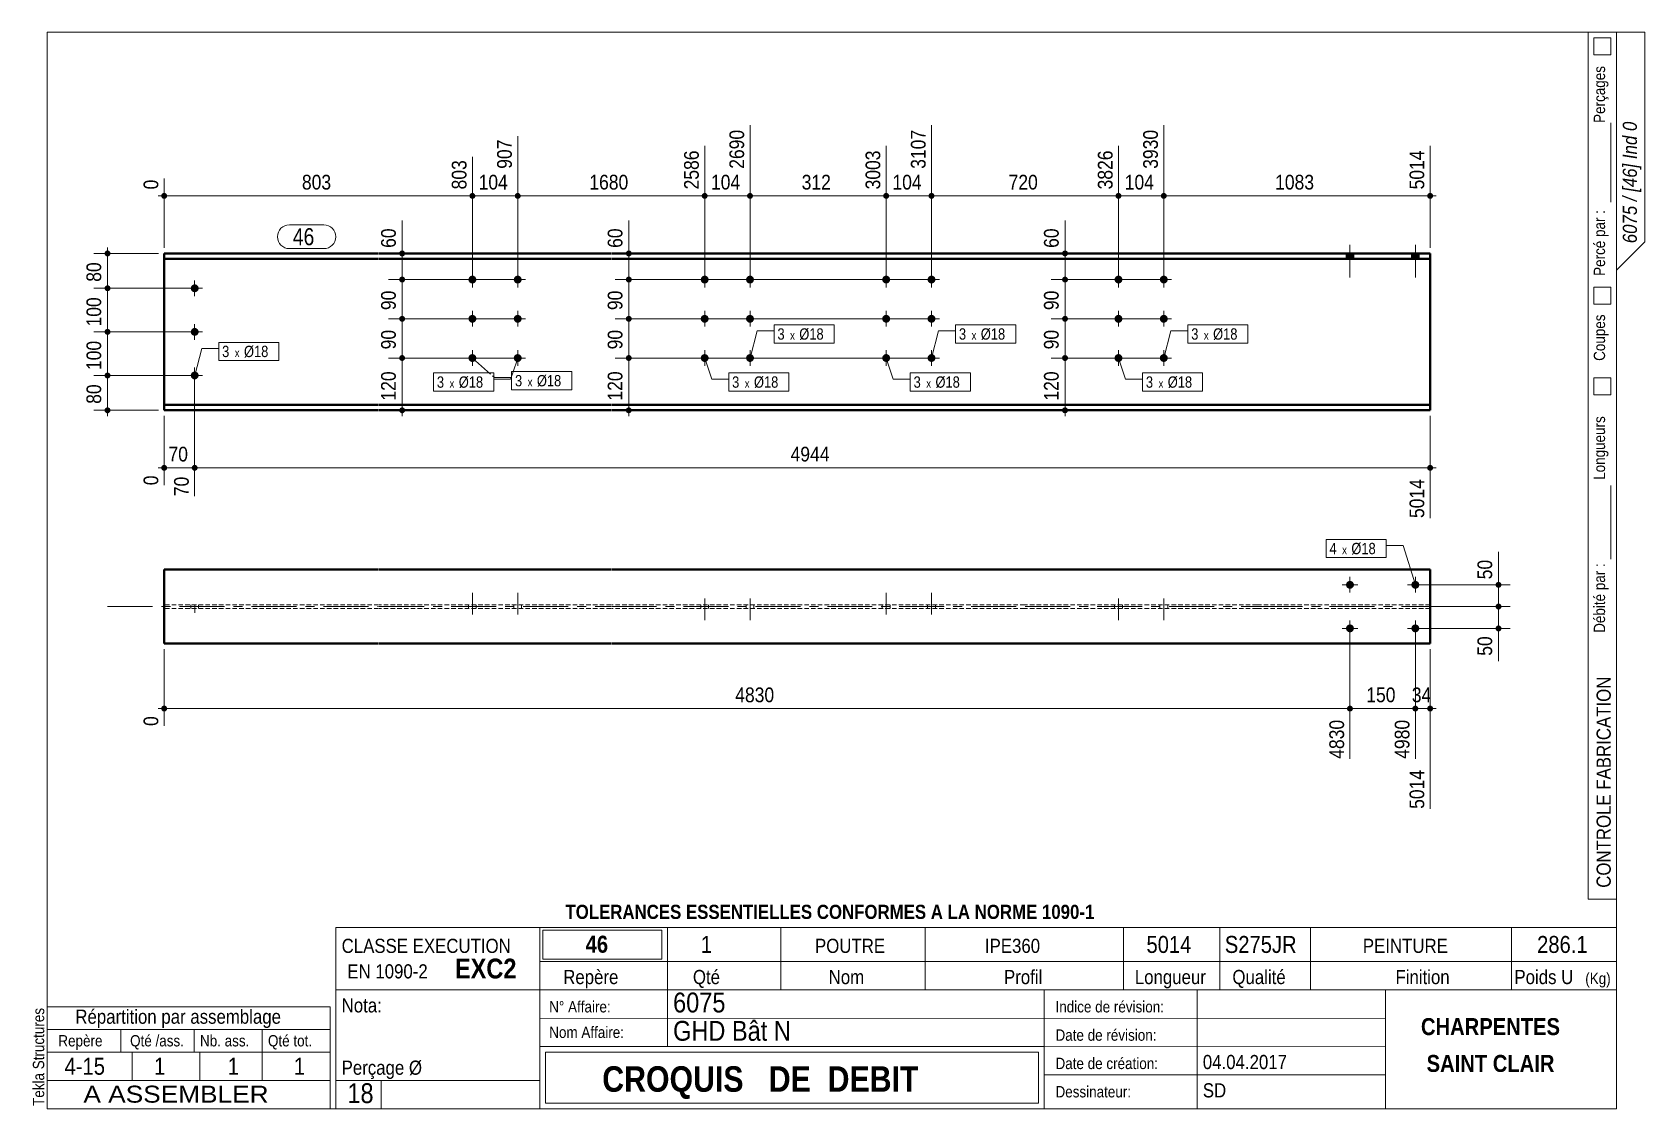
# Model space of a CAD drawing. Header units: millimetres. Extents: x 2 to 287, y 5 to 195.
import ezdxf

# ---------------------------------------------------------------- set-up
doc = ezdxf.new("R2010")
doc.units = ezdxf.units.MM
for name, pattern in [('AXES', [12.7, 7.9375, -1.5875, 1.5875, -1.5875]), ('CACHE2', [1.190625, 0.79375, -0.396875]), ('INTERROMPUX2', [9.525, 6.35, -3.175])]:
    doc.linetypes.add(name, pattern=pattern)
for name, color, linetype, lineweight in [('Autre type objet', 1, 'Continuous', 0), ('Axe', 1, 'Continuous', 0), ('Boulon', 7, 'Continuous', 0), ('Cache', 7, 'Continuous', 0), ('Cotation', 7, 'Continuous', 0), ('Désignation boulon', 3, 'Continuous', 0), ('Feuille dessin', 5, 'Continuous', 0), ('Piece', 2, 'Continuous', 0), ('Repère pièce', 3, 'Continuous', 0)]:
    doc.layers.add(name, color=color, linetype=linetype, lineweight=lineweight)
doc.styles.add('ARIAL', font='ARIAL.TTF')
doc.styles.add('ARIAL_BOLD', font='ARIALBD.TTF')
doc.styles.add('ARIAL_ITALIC', font='ARIALI.TTF')
doc.styles.add('ARIAL_NARROW', font='ARIAL.TTF')
doc.styles.add('COMIC_SANS_MS', font='COMIC.TTF')

# ---------------------------------------------------------------- blocks, each defined once
blk = doc.blocks.new('*A1')
at = {"layer": 'Boulon'}
for points in [[(128.39, 151.38), (128.39, 151.42), (128.39, 151.45), (128.4, 151.48), (128.41, 151.52), (128.42, 151.55), (128.43, 151.58), (128.44, 151.61), (128.45, 151.64), (128.47, 151.67), (128.48, 151.7), (128.5, 151.73), (128.52, 151.76), (128.54, 151.79), (128.56, 151.81), (128.59, 151.84), (128.61, 151.86), (128.64, 151.88), (128.67, 151.9), (128.69, 151.92), (128.72, 151.94), (128.75, 151.96), (128.78, 151.97), (128.81, 151.99), (128.84, 152), (128.88, 152.01), (128.91, 152.02), (128.94, 152.03), (128.98, 152.03), (129.01, 152.04), (129.04, 152.04), (129.08, 152.04), (129.11, 152.04), (129.15, 152.04), (129.18, 152.03), (129.21, 152.03), (129.25, 152.02), (129.28, 152.01), (129.31, 152), (129.34, 151.99), (129.37, 151.97), (129.4, 151.96), (129.43, 151.94), (129.46, 151.92), (129.49, 151.9), (129.52, 151.88), (129.54, 151.86), (129.57, 151.84), (129.59, 151.81), (129.61, 151.79), (129.63, 151.76), (129.65, 151.73), (129.67, 151.7), (129.69, 151.67), (129.7, 151.64), (129.72, 151.61), (129.73, 151.58), (129.74, 151.55), (129.75, 151.52), (129.76, 151.48), (129.76, 151.45), (129.77, 151.42), (129.77, 151.38), (129.77, 151.35), (129.77, 151.31), (129.77, 151.28), (129.76, 151.25), (129.76, 151.21), (129.75, 151.18), (129.74, 151.15), (129.73, 151.11), (129.72, 151.08), (129.7, 151.05), (129.69, 151.02), (129.67, 150.99), (129.65, 150.96), (129.63, 150.94), (129.61, 150.91), (129.59, 150.88), (129.57, 150.86), (129.54, 150.83), (129.52, 150.81), (129.49, 150.79), (129.46, 150.77), (129.43, 150.75), (129.4, 150.74), (129.37, 150.72), (129.34, 150.71), (129.31, 150.7), (129.28, 150.69), (129.25, 150.68), (129.21, 150.67), (129.18, 150.66), (129.15, 150.66), (129.11, 150.66), (129.08, 150.66), (129.04, 150.66), (129.01, 150.66), (128.98, 150.66), (128.94, 150.67), (128.91, 150.68), (128.88, 150.69), (128.84, 150.7), (128.81, 150.71), (128.78, 150.72), (128.75, 150.74), (128.72, 150.75), (128.69, 150.77), (128.67, 150.79), (128.64, 150.81), (128.61, 150.83), (128.59, 150.86), (128.56, 150.88), (128.54, 150.91), (128.52, 150.94), (128.5, 150.96), (128.48, 150.99), (128.47, 151.02), (128.45, 151.05), (128.44, 151.08), (128.43, 151.11), (128.42, 151.15), (128.41, 151.18), (128.4, 151.21), (128.39, 151.25), (128.39, 151.28), (128.39, 151.31), (128.39, 151.35)], [(128.39, 144.46), (128.39, 144.49), (128.39, 144.53), (128.4, 144.56), (128.41, 144.59), (128.42, 144.63), (128.43, 144.66), (128.44, 144.69), (128.45, 144.72), (128.47, 144.75), (128.48, 144.78), (128.5, 144.81), (128.52, 144.84), (128.54, 144.86), (128.56, 144.89), (128.59, 144.91), (128.61, 144.94), (128.64, 144.96), (128.67, 144.98), (128.69, 145), (128.72, 145.02), (128.75, 145.04), (128.78, 145.05), (128.81, 145.06), (128.84, 145.08), (128.88, 145.09), (128.91, 145.1), (128.94, 145.1), (128.98, 145.11), (129.01, 145.11), (129.04, 145.12), (129.08, 145.12), (129.11, 145.12), (129.15, 145.11), (129.18, 145.11), (129.21, 145.1), (129.25, 145.1), (129.28, 145.09), (129.31, 145.08), (129.34, 145.06), (129.37, 145.05), (129.4, 145.04), (129.43, 145.02), (129.46, 145), (129.49, 144.98), (129.52, 144.96), (129.54, 144.94), (129.57, 144.91), (129.59, 144.89), (129.61, 144.86), (129.63, 144.84), (129.65, 144.81), (129.67, 144.78), (129.69, 144.75), (129.7, 144.72), (129.72, 144.69), (129.73, 144.66), (129.74, 144.63), (129.75, 144.59), (129.76, 144.56), (129.76, 144.53), (129.77, 144.49), (129.77, 144.46), (129.77, 144.42), (129.77, 144.39), (129.77, 144.36), (129.76, 144.32), (129.76, 144.29), (129.75, 144.26), (129.74, 144.22), (129.73, 144.19), (129.72, 144.16), (129.7, 144.13), (129.69, 144.1), (129.67, 144.07), (129.65, 144.04), (129.63, 144.01), (129.61, 143.99), (129.59, 143.96), (129.57, 143.94), (129.54, 143.91), (129.52, 143.89), (129.49, 143.87), (129.46, 143.85), (129.43, 143.83), (129.4, 143.81), (129.37, 143.8), (129.34, 143.79), (129.31, 143.77), (129.28, 143.76), (129.25, 143.75), (129.21, 143.75), (129.18, 143.74), (129.15, 143.74), (129.11, 143.73), (129.08, 143.73), (129.04, 143.73), (129.01, 143.74), (128.98, 143.74), (128.94, 143.75), (128.91, 143.75), (128.88, 143.76), (128.84, 143.77), (128.81, 143.79), (128.78, 143.8), (128.75, 143.81), (128.72, 143.83), (128.69, 143.85), (128.67, 143.87), (128.64, 143.89), (128.61, 143.91), (128.59, 143.94), (128.56, 143.96), (128.54, 143.99), (128.52, 144.01), (128.5, 144.04), (128.48, 144.07), (128.47, 144.1), (128.45, 144.13), (128.44, 144.16), (128.43, 144.19), (128.42, 144.22), (128.41, 144.26), (128.4, 144.29), (128.39, 144.32), (128.39, 144.36), (128.39, 144.39), (128.39, 144.42)], [(128.39, 137.54), (128.39, 137.57), (128.39, 137.6), (128.4, 137.64), (128.41, 137.67), (128.42, 137.7), (128.43, 137.73), (128.44, 137.77), (128.45, 137.8), (128.47, 137.83), (128.48, 137.86), (128.5, 137.89), (128.52, 137.91), (128.54, 137.94), (128.56, 137.97), (128.59, 137.99), (128.61, 138.01), (128.64, 138.04), (128.67, 138.06), (128.69, 138.08), (128.72, 138.1), (128.75, 138.11), (128.78, 138.13), (128.81, 138.14), (128.84, 138.15), (128.88, 138.16), (128.91, 138.17), (128.94, 138.18), (128.98, 138.19), (129.01, 138.19), (129.04, 138.19), (129.08, 138.19), (129.11, 138.19), (129.15, 138.19), (129.18, 138.19), (129.21, 138.18), (129.25, 138.17), (129.28, 138.16), (129.31, 138.15), (129.34, 138.14), (129.37, 138.13), (129.4, 138.11), (129.43, 138.1), (129.46, 138.08), (129.49, 138.06), (129.52, 138.04), (129.54, 138.01), (129.57, 137.99), (129.59, 137.97), (129.61, 137.94), (129.63, 137.91), (129.65, 137.89), (129.67, 137.86), (129.69, 137.83), (129.7, 137.8), (129.72, 137.77), (129.73, 137.73), (129.74, 137.7), (129.75, 137.67), (129.76, 137.64), (129.76, 137.6), (129.77, 137.57), (129.77, 137.54), (129.77, 137.5), (129.77, 137.47), (129.77, 137.43), (129.76, 137.4), (129.76, 137.37), (129.75, 137.33), (129.74, 137.3), (129.73, 137.27), (129.72, 137.24), (129.7, 137.21), (129.69, 137.18), (129.67, 137.15), (129.65, 137.12), (129.63, 137.09), (129.61, 137.06), (129.59, 137.04), (129.57, 137.01), (129.54, 136.99), (129.52, 136.97), (129.49, 136.95), (129.46, 136.93), (129.43, 136.91), (129.4, 136.89), (129.37, 136.88), (129.34, 136.86), (129.31, 136.85), (129.28, 136.84), (129.25, 136.83), (129.21, 136.82), (129.18, 136.82), (129.15, 136.81), (129.11, 136.81), (129.08, 136.81), (129.04, 136.81), (129.01, 136.81), (128.98, 136.82), (128.94, 136.82), (128.91, 136.83), (128.88, 136.84), (128.84, 136.85), (128.81, 136.86), (128.78, 136.88), (128.75, 136.89), (128.72, 136.91), (128.69, 136.93), (128.67, 136.95), (128.64, 136.97), (128.61, 136.99), (128.59, 137.01), (128.56, 137.04), (128.54, 137.06), (128.52, 137.09), (128.5, 137.12), (128.48, 137.15), (128.47, 137.18), (128.45, 137.21), (128.44, 137.24), (128.43, 137.27), (128.42, 137.3), (128.41, 137.33), (128.4, 137.37), (128.39, 137.4), (128.39, 137.43), (128.39, 137.47), (128.39, 137.5)]]:
    blk.add_hatch(color=256, dxfattribs=at).paths.add_polyline_path(points, flags=17)
at = {"layer": 'Boulon', "linetype": 'Continuous', "lineweight": 0}
for p, q in [((130.46, 151.35), (127.69, 151.35)), ((129.08, 152.73), (129.08, 149.96)), ((129.08, 145.81), (129.08, 143.04)), ((130.46, 144.42), (127.69, 144.42)), ((130.46, 137.5), (127.69, 137.5)), ((129.08, 138.89), (129.08, 136.12))]:
    blk.add_line(p, q, dxfattribs=at)
blk = doc.blocks.new('*A2')
at = {"layer": 'Boulon'}
for points in [[(120.39, 151.38), (120.39, 151.42), (120.39, 151.45), (120.4, 151.48), (120.41, 151.52), (120.42, 151.55), (120.43, 151.58), (120.44, 151.61), (120.45, 151.64), (120.47, 151.67), (120.48, 151.7), (120.5, 151.73), (120.52, 151.76), (120.54, 151.79), (120.56, 151.81), (120.59, 151.84), (120.61, 151.86), (120.64, 151.88), (120.67, 151.9), (120.69, 151.92), (120.72, 151.94), (120.75, 151.96), (120.78, 151.97), (120.81, 151.99), (120.84, 152), (120.88, 152.01), (120.91, 152.02), (120.94, 152.03), (120.98, 152.03), (121.01, 152.04), (121.04, 152.04), (121.08, 152.04), (121.11, 152.04), (121.15, 152.04), (121.18, 152.03), (121.21, 152.03), (121.25, 152.02), (121.28, 152.01), (121.31, 152), (121.34, 151.99), (121.37, 151.97), (121.4, 151.96), (121.43, 151.94), (121.46, 151.92), (121.49, 151.9), (121.52, 151.88), (121.54, 151.86), (121.57, 151.84), (121.59, 151.81), (121.61, 151.79), (121.63, 151.76), (121.65, 151.73), (121.67, 151.7), (121.69, 151.67), (121.7, 151.64), (121.72, 151.61), (121.73, 151.58), (121.74, 151.55), (121.75, 151.52), (121.76, 151.48), (121.76, 151.45), (121.77, 151.42), (121.77, 151.38), (121.77, 151.35), (121.77, 151.31), (121.77, 151.28), (121.76, 151.25), (121.76, 151.21), (121.75, 151.18), (121.74, 151.15), (121.73, 151.11), (121.72, 151.08), (121.7, 151.05), (121.69, 151.02), (121.67, 150.99), (121.65, 150.96), (121.63, 150.94), (121.61, 150.91), (121.59, 150.88), (121.57, 150.86), (121.54, 150.83), (121.52, 150.81), (121.49, 150.79), (121.46, 150.77), (121.43, 150.75), (121.4, 150.74), (121.37, 150.72), (121.34, 150.71), (121.31, 150.7), (121.28, 150.69), (121.25, 150.68), (121.21, 150.67), (121.18, 150.66), (121.15, 150.66), (121.11, 150.66), (121.08, 150.66), (121.04, 150.66), (121.01, 150.66), (120.98, 150.66), (120.94, 150.67), (120.91, 150.68), (120.88, 150.69), (120.84, 150.7), (120.81, 150.71), (120.78, 150.72), (120.75, 150.74), (120.72, 150.75), (120.69, 150.77), (120.67, 150.79), (120.64, 150.81), (120.61, 150.83), (120.59, 150.86), (120.56, 150.88), (120.54, 150.91), (120.52, 150.94), (120.5, 150.96), (120.48, 150.99), (120.47, 151.02), (120.45, 151.05), (120.44, 151.08), (120.43, 151.11), (120.42, 151.15), (120.41, 151.18), (120.4, 151.21), (120.39, 151.25), (120.39, 151.28), (120.39, 151.31), (120.39, 151.35)], [(120.39, 144.46), (120.39, 144.49), (120.39, 144.53), (120.4, 144.56), (120.41, 144.59), (120.42, 144.63), (120.43, 144.66), (120.44, 144.69), (120.45, 144.72), (120.47, 144.75), (120.48, 144.78), (120.5, 144.81), (120.52, 144.84), (120.54, 144.86), (120.56, 144.89), (120.59, 144.91), (120.61, 144.94), (120.64, 144.96), (120.67, 144.98), (120.69, 145), (120.72, 145.02), (120.75, 145.04), (120.78, 145.05), (120.81, 145.06), (120.84, 145.08), (120.88, 145.09), (120.91, 145.1), (120.94, 145.1), (120.98, 145.11), (121.01, 145.11), (121.04, 145.12), (121.08, 145.12), (121.11, 145.12), (121.15, 145.11), (121.18, 145.11), (121.21, 145.1), (121.25, 145.1), (121.28, 145.09), (121.31, 145.08), (121.34, 145.06), (121.37, 145.05), (121.4, 145.04), (121.43, 145.02), (121.46, 145), (121.49, 144.98), (121.52, 144.96), (121.54, 144.94), (121.57, 144.91), (121.59, 144.89), (121.61, 144.86), (121.63, 144.84), (121.65, 144.81), (121.67, 144.78), (121.69, 144.75), (121.7, 144.72), (121.72, 144.69), (121.73, 144.66), (121.74, 144.63), (121.75, 144.59), (121.76, 144.56), (121.76, 144.53), (121.77, 144.49), (121.77, 144.46), (121.77, 144.42), (121.77, 144.39), (121.77, 144.36), (121.76, 144.32), (121.76, 144.29), (121.75, 144.26), (121.74, 144.22), (121.73, 144.19), (121.72, 144.16), (121.7, 144.13), (121.69, 144.1), (121.67, 144.07), (121.65, 144.04), (121.63, 144.01), (121.61, 143.99), (121.59, 143.96), (121.57, 143.94), (121.54, 143.91), (121.52, 143.89), (121.49, 143.87), (121.46, 143.85), (121.43, 143.83), (121.4, 143.81), (121.37, 143.8), (121.34, 143.79), (121.31, 143.77), (121.28, 143.76), (121.25, 143.75), (121.21, 143.75), (121.18, 143.74), (121.15, 143.74), (121.11, 143.73), (121.08, 143.73), (121.04, 143.73), (121.01, 143.74), (120.98, 143.74), (120.94, 143.75), (120.91, 143.75), (120.88, 143.76), (120.84, 143.77), (120.81, 143.79), (120.78, 143.8), (120.75, 143.81), (120.72, 143.83), (120.69, 143.85), (120.67, 143.87), (120.64, 143.89), (120.61, 143.91), (120.59, 143.94), (120.56, 143.96), (120.54, 143.99), (120.52, 144.01), (120.5, 144.04), (120.48, 144.07), (120.47, 144.1), (120.45, 144.13), (120.44, 144.16), (120.43, 144.19), (120.42, 144.22), (120.41, 144.26), (120.4, 144.29), (120.39, 144.32), (120.39, 144.36), (120.39, 144.39), (120.39, 144.42)], [(120.39, 137.54), (120.39, 137.57), (120.39, 137.6), (120.4, 137.64), (120.41, 137.67), (120.42, 137.7), (120.43, 137.73), (120.44, 137.77), (120.45, 137.8), (120.47, 137.83), (120.48, 137.86), (120.5, 137.89), (120.52, 137.91), (120.54, 137.94), (120.56, 137.97), (120.59, 137.99), (120.61, 138.01), (120.64, 138.04), (120.67, 138.06), (120.69, 138.08), (120.72, 138.1), (120.75, 138.11), (120.78, 138.13), (120.81, 138.14), (120.84, 138.15), (120.88, 138.16), (120.91, 138.17), (120.94, 138.18), (120.98, 138.19), (121.01, 138.19), (121.04, 138.19), (121.08, 138.19), (121.11, 138.19), (121.15, 138.19), (121.18, 138.19), (121.21, 138.18), (121.25, 138.17), (121.28, 138.16), (121.31, 138.15), (121.34, 138.14), (121.37, 138.13), (121.4, 138.11), (121.43, 138.1), (121.46, 138.08), (121.49, 138.06), (121.52, 138.04), (121.54, 138.01), (121.57, 137.99), (121.59, 137.97), (121.61, 137.94), (121.63, 137.91), (121.65, 137.89), (121.67, 137.86), (121.69, 137.83), (121.7, 137.8), (121.72, 137.77), (121.73, 137.73), (121.74, 137.7), (121.75, 137.67), (121.76, 137.64), (121.76, 137.6), (121.77, 137.57), (121.77, 137.54), (121.77, 137.5), (121.77, 137.47), (121.77, 137.43), (121.76, 137.4), (121.76, 137.37), (121.75, 137.33), (121.74, 137.3), (121.73, 137.27), (121.72, 137.24), (121.7, 137.21), (121.69, 137.18), (121.67, 137.15), (121.65, 137.12), (121.63, 137.09), (121.61, 137.06), (121.59, 137.04), (121.57, 137.01), (121.54, 136.99), (121.52, 136.97), (121.49, 136.95), (121.46, 136.93), (121.43, 136.91), (121.4, 136.89), (121.37, 136.88), (121.34, 136.86), (121.31, 136.85), (121.28, 136.84), (121.25, 136.83), (121.21, 136.82), (121.18, 136.82), (121.15, 136.81), (121.11, 136.81), (121.08, 136.81), (121.04, 136.81), (121.01, 136.81), (120.98, 136.82), (120.94, 136.82), (120.91, 136.83), (120.88, 136.84), (120.84, 136.85), (120.81, 136.86), (120.78, 136.88), (120.75, 136.89), (120.72, 136.91), (120.69, 136.93), (120.67, 136.95), (120.64, 136.97), (120.61, 136.99), (120.59, 137.01), (120.56, 137.04), (120.54, 137.06), (120.52, 137.09), (120.5, 137.12), (120.48, 137.15), (120.47, 137.18), (120.45, 137.21), (120.44, 137.24), (120.43, 137.27), (120.42, 137.3), (120.41, 137.33), (120.4, 137.37), (120.39, 137.4), (120.39, 137.43), (120.39, 137.47), (120.39, 137.5)]]:
    blk.add_hatch(color=256, dxfattribs=at).paths.add_polyline_path(points, flags=17)
at = {"layer": 'Boulon', "linetype": 'Continuous', "lineweight": 0}
for p, q in [((122.46, 151.35), (119.69, 151.35)), ((121.08, 152.73), (121.08, 149.96)), ((121.08, 145.81), (121.08, 143.04)), ((122.46, 144.42), (119.69, 144.42)), ((122.46, 137.5), (119.69, 137.5)), ((121.08, 138.89), (121.08, 136.12))]:
    blk.add_line(p, q, dxfattribs=at)
blk = doc.blocks.new('*A3')
at = {"layer": 'Boulon'}
for points in [[(201.42, 151.38), (201.42, 151.42), (201.43, 151.45), (201.43, 151.48), (201.44, 151.52), (201.45, 151.55), (201.46, 151.58), (201.47, 151.61), (201.49, 151.64), (201.5, 151.67), (201.52, 151.7), (201.54, 151.73), (201.56, 151.76), (201.58, 151.79), (201.6, 151.81), (201.62, 151.84), (201.65, 151.86), (201.67, 151.88), (201.7, 151.9), (201.73, 151.92), (201.76, 151.94), (201.79, 151.96), (201.82, 151.97), (201.85, 151.99), (201.88, 152), (201.91, 152.01), (201.94, 152.02), (201.98, 152.03), (202.01, 152.03), (202.04, 152.04), (202.08, 152.04), (202.11, 152.04), (202.15, 152.04), (202.18, 152.04), (202.21, 152.03), (202.25, 152.03), (202.28, 152.02), (202.31, 152.01), (202.35, 152), (202.38, 151.99), (202.41, 151.97), (202.44, 151.96), (202.47, 151.94), (202.5, 151.92), (202.52, 151.9), (202.55, 151.88), (202.58, 151.86), (202.6, 151.84), (202.63, 151.81), (202.65, 151.79), (202.67, 151.76), (202.69, 151.73), (202.71, 151.7), (202.72, 151.67), (202.74, 151.64), (202.75, 151.61), (202.76, 151.58), (202.77, 151.55), (202.78, 151.52), (202.79, 151.48), (202.8, 151.45), (202.8, 151.42), (202.8, 151.38), (202.8, 151.35), (202.8, 151.31), (202.8, 151.28), (202.8, 151.25), (202.79, 151.21), (202.78, 151.18), (202.77, 151.15), (202.76, 151.11), (202.75, 151.08), (202.74, 151.05), (202.72, 151.02), (202.71, 150.99), (202.69, 150.96), (202.67, 150.94), (202.65, 150.91), (202.63, 150.88), (202.6, 150.86), (202.58, 150.83), (202.55, 150.81), (202.52, 150.79), (202.5, 150.77), (202.47, 150.75), (202.44, 150.74), (202.41, 150.72), (202.38, 150.71), (202.35, 150.7), (202.31, 150.69), (202.28, 150.68), (202.25, 150.67), (202.21, 150.66), (202.18, 150.66), (202.15, 150.66), (202.11, 150.66), (202.08, 150.66), (202.04, 150.66), (202.01, 150.66), (201.98, 150.67), (201.94, 150.68), (201.91, 150.69), (201.88, 150.7), (201.85, 150.71), (201.82, 150.72), (201.79, 150.74), (201.76, 150.75), (201.73, 150.77), (201.7, 150.79), (201.67, 150.81), (201.65, 150.83), (201.62, 150.86), (201.6, 150.88), (201.58, 150.91), (201.56, 150.94), (201.54, 150.96), (201.52, 150.99), (201.5, 151.02), (201.49, 151.05), (201.47, 151.08), (201.46, 151.11), (201.45, 151.15), (201.44, 151.18), (201.43, 151.21), (201.43, 151.25), (201.42, 151.28), (201.42, 151.31), (201.42, 151.35)], [(201.42, 144.46), (201.42, 144.49), (201.43, 144.53), (201.43, 144.56), (201.44, 144.59), (201.45, 144.63), (201.46, 144.66), (201.47, 144.69), (201.49, 144.72), (201.5, 144.75), (201.52, 144.78), (201.54, 144.81), (201.56, 144.84), (201.58, 144.86), (201.6, 144.89), (201.62, 144.91), (201.65, 144.94), (201.67, 144.96), (201.7, 144.98), (201.73, 145), (201.76, 145.02), (201.79, 145.04), (201.82, 145.05), (201.85, 145.06), (201.88, 145.08), (201.91, 145.09), (201.94, 145.1), (201.98, 145.1), (202.01, 145.11), (202.04, 145.11), (202.08, 145.12), (202.11, 145.12), (202.15, 145.12), (202.18, 145.11), (202.21, 145.11), (202.25, 145.1), (202.28, 145.1), (202.31, 145.09), (202.35, 145.08), (202.38, 145.06), (202.41, 145.05), (202.44, 145.04), (202.47, 145.02), (202.5, 145), (202.52, 144.98), (202.55, 144.96), (202.58, 144.94), (202.6, 144.91), (202.63, 144.89), (202.65, 144.86), (202.67, 144.84), (202.69, 144.81), (202.71, 144.78), (202.72, 144.75), (202.74, 144.72), (202.75, 144.69), (202.76, 144.66), (202.77, 144.63), (202.78, 144.59), (202.79, 144.56), (202.8, 144.53), (202.8, 144.49), (202.8, 144.46), (202.8, 144.42), (202.8, 144.39), (202.8, 144.36), (202.8, 144.32), (202.79, 144.29), (202.78, 144.26), (202.77, 144.22), (202.76, 144.19), (202.75, 144.16), (202.74, 144.13), (202.72, 144.1), (202.71, 144.07), (202.69, 144.04), (202.67, 144.01), (202.65, 143.99), (202.63, 143.96), (202.6, 143.94), (202.58, 143.91), (202.55, 143.89), (202.52, 143.87), (202.5, 143.85), (202.47, 143.83), (202.44, 143.81), (202.41, 143.8), (202.38, 143.79), (202.35, 143.77), (202.31, 143.76), (202.28, 143.75), (202.25, 143.75), (202.21, 143.74), (202.18, 143.74), (202.15, 143.73), (202.11, 143.73), (202.08, 143.73), (202.04, 143.74), (202.01, 143.74), (201.98, 143.75), (201.94, 143.75), (201.91, 143.76), (201.88, 143.77), (201.85, 143.79), (201.82, 143.8), (201.79, 143.81), (201.76, 143.83), (201.73, 143.85), (201.7, 143.87), (201.67, 143.89), (201.65, 143.91), (201.62, 143.94), (201.6, 143.96), (201.58, 143.99), (201.56, 144.01), (201.54, 144.04), (201.52, 144.07), (201.5, 144.1), (201.49, 144.13), (201.47, 144.16), (201.46, 144.19), (201.45, 144.22), (201.44, 144.26), (201.43, 144.29), (201.43, 144.32), (201.42, 144.36), (201.42, 144.39), (201.42, 144.42)], [(201.42, 137.54), (201.42, 137.57), (201.43, 137.6), (201.43, 137.64), (201.44, 137.67), (201.45, 137.7), (201.46, 137.73), (201.47, 137.77), (201.49, 137.8), (201.5, 137.83), (201.52, 137.86), (201.54, 137.89), (201.56, 137.91), (201.58, 137.94), (201.6, 137.97), (201.62, 137.99), (201.65, 138.01), (201.67, 138.04), (201.7, 138.06), (201.73, 138.08), (201.76, 138.1), (201.79, 138.11), (201.82, 138.13), (201.85, 138.14), (201.88, 138.15), (201.91, 138.16), (201.94, 138.17), (201.98, 138.18), (202.01, 138.19), (202.04, 138.19), (202.08, 138.19), (202.11, 138.19), (202.15, 138.19), (202.18, 138.19), (202.21, 138.19), (202.25, 138.18), (202.28, 138.17), (202.31, 138.16), (202.35, 138.15), (202.38, 138.14), (202.41, 138.13), (202.44, 138.11), (202.47, 138.1), (202.5, 138.08), (202.52, 138.06), (202.55, 138.04), (202.58, 138.01), (202.6, 137.99), (202.63, 137.97), (202.65, 137.94), (202.67, 137.91), (202.69, 137.89), (202.71, 137.86), (202.72, 137.83), (202.74, 137.8), (202.75, 137.77), (202.76, 137.73), (202.77, 137.7), (202.78, 137.67), (202.79, 137.64), (202.8, 137.6), (202.8, 137.57), (202.8, 137.54), (202.8, 137.5), (202.8, 137.47), (202.8, 137.43), (202.8, 137.4), (202.79, 137.37), (202.78, 137.33), (202.77, 137.3), (202.76, 137.27), (202.75, 137.24), (202.74, 137.21), (202.72, 137.18), (202.71, 137.15), (202.69, 137.12), (202.67, 137.09), (202.65, 137.06), (202.63, 137.04), (202.6, 137.01), (202.58, 136.99), (202.55, 136.97), (202.52, 136.95), (202.5, 136.93), (202.47, 136.91), (202.44, 136.89), (202.41, 136.88), (202.38, 136.86), (202.35, 136.85), (202.31, 136.84), (202.28, 136.83), (202.25, 136.82), (202.21, 136.82), (202.18, 136.81), (202.15, 136.81), (202.11, 136.81), (202.08, 136.81), (202.04, 136.81), (202.01, 136.82), (201.98, 136.82), (201.94, 136.83), (201.91, 136.84), (201.88, 136.85), (201.85, 136.86), (201.82, 136.88), (201.79, 136.89), (201.76, 136.91), (201.73, 136.93), (201.7, 136.95), (201.67, 136.97), (201.65, 136.99), (201.62, 137.01), (201.6, 137.04), (201.58, 137.06), (201.56, 137.09), (201.54, 137.12), (201.52, 137.15), (201.5, 137.18), (201.49, 137.21), (201.47, 137.24), (201.46, 137.27), (201.45, 137.3), (201.44, 137.33), (201.43, 137.37), (201.43, 137.4), (201.42, 137.43), (201.42, 137.47), (201.42, 137.5)]]:
    blk.add_hatch(color=256, dxfattribs=at).paths.add_polyline_path(points, flags=17)
at = {"layer": 'Boulon', "linetype": 'Continuous', "lineweight": 0}
for p, q in [((203.5, 151.35), (200.73, 151.35)), ((202.11, 152.73), (202.11, 149.96)), ((202.11, 145.81), (202.11, 143.04)), ((203.5, 144.42), (200.73, 144.42)), ((203.5, 137.5), (200.73, 137.5)), ((202.11, 138.89), (202.11, 136.12))]:
    blk.add_line(p, q, dxfattribs=at)
blk = doc.blocks.new('*A4')
at = {"layer": 'Boulon'}
for points in [[(193.42, 151.38), (193.42, 151.42), (193.43, 151.45), (193.43, 151.48), (193.44, 151.52), (193.45, 151.55), (193.46, 151.58), (193.47, 151.61), (193.49, 151.64), (193.5, 151.67), (193.52, 151.7), (193.54, 151.73), (193.56, 151.76), (193.58, 151.79), (193.6, 151.81), (193.62, 151.84), (193.65, 151.86), (193.67, 151.88), (193.7, 151.9), (193.73, 151.92), (193.76, 151.94), (193.79, 151.96), (193.82, 151.97), (193.85, 151.99), (193.88, 152), (193.91, 152.01), (193.94, 152.02), (193.98, 152.03), (194.01, 152.03), (194.04, 152.04), (194.08, 152.04), (194.11, 152.04), (194.15, 152.04), (194.18, 152.04), (194.21, 152.03), (194.25, 152.03), (194.28, 152.02), (194.31, 152.01), (194.35, 152), (194.38, 151.99), (194.41, 151.97), (194.44, 151.96), (194.47, 151.94), (194.5, 151.92), (194.52, 151.9), (194.55, 151.88), (194.58, 151.86), (194.6, 151.84), (194.63, 151.81), (194.65, 151.79), (194.67, 151.76), (194.69, 151.73), (194.71, 151.7), (194.72, 151.67), (194.74, 151.64), (194.75, 151.61), (194.76, 151.58), (194.77, 151.55), (194.78, 151.52), (194.79, 151.48), (194.8, 151.45), (194.8, 151.42), (194.8, 151.38), (194.8, 151.35), (194.8, 151.31), (194.8, 151.28), (194.8, 151.25), (194.79, 151.21), (194.78, 151.18), (194.77, 151.15), (194.76, 151.11), (194.75, 151.08), (194.74, 151.05), (194.72, 151.02), (194.71, 150.99), (194.69, 150.96), (194.67, 150.94), (194.65, 150.91), (194.63, 150.88), (194.6, 150.86), (194.58, 150.83), (194.55, 150.81), (194.52, 150.79), (194.5, 150.77), (194.47, 150.75), (194.44, 150.74), (194.41, 150.72), (194.38, 150.71), (194.35, 150.7), (194.31, 150.69), (194.28, 150.68), (194.25, 150.67), (194.21, 150.66), (194.18, 150.66), (194.15, 150.66), (194.11, 150.66), (194.08, 150.66), (194.04, 150.66), (194.01, 150.66), (193.98, 150.67), (193.94, 150.68), (193.91, 150.69), (193.88, 150.7), (193.85, 150.71), (193.82, 150.72), (193.79, 150.74), (193.76, 150.75), (193.73, 150.77), (193.7, 150.79), (193.67, 150.81), (193.65, 150.83), (193.62, 150.86), (193.6, 150.88), (193.58, 150.91), (193.56, 150.94), (193.54, 150.96), (193.52, 150.99), (193.5, 151.02), (193.49, 151.05), (193.47, 151.08), (193.46, 151.11), (193.45, 151.15), (193.44, 151.18), (193.43, 151.21), (193.43, 151.25), (193.42, 151.28), (193.42, 151.31), (193.42, 151.35)], [(193.42, 144.46), (193.42, 144.49), (193.43, 144.53), (193.43, 144.56), (193.44, 144.59), (193.45, 144.63), (193.46, 144.66), (193.47, 144.69), (193.49, 144.72), (193.5, 144.75), (193.52, 144.78), (193.54, 144.81), (193.56, 144.84), (193.58, 144.86), (193.6, 144.89), (193.62, 144.91), (193.65, 144.94), (193.67, 144.96), (193.7, 144.98), (193.73, 145), (193.76, 145.02), (193.79, 145.04), (193.82, 145.05), (193.85, 145.06), (193.88, 145.08), (193.91, 145.09), (193.94, 145.1), (193.98, 145.1), (194.01, 145.11), (194.04, 145.11), (194.08, 145.12), (194.11, 145.12), (194.15, 145.12), (194.18, 145.11), (194.21, 145.11), (194.25, 145.1), (194.28, 145.1), (194.31, 145.09), (194.35, 145.08), (194.38, 145.06), (194.41, 145.05), (194.44, 145.04), (194.47, 145.02), (194.5, 145), (194.52, 144.98), (194.55, 144.96), (194.58, 144.94), (194.6, 144.91), (194.63, 144.89), (194.65, 144.86), (194.67, 144.84), (194.69, 144.81), (194.71, 144.78), (194.72, 144.75), (194.74, 144.72), (194.75, 144.69), (194.76, 144.66), (194.77, 144.63), (194.78, 144.59), (194.79, 144.56), (194.8, 144.53), (194.8, 144.49), (194.8, 144.46), (194.8, 144.42), (194.8, 144.39), (194.8, 144.36), (194.8, 144.32), (194.79, 144.29), (194.78, 144.26), (194.77, 144.22), (194.76, 144.19), (194.75, 144.16), (194.74, 144.13), (194.72, 144.1), (194.71, 144.07), (194.69, 144.04), (194.67, 144.01), (194.65, 143.99), (194.63, 143.96), (194.6, 143.94), (194.58, 143.91), (194.55, 143.89), (194.52, 143.87), (194.5, 143.85), (194.47, 143.83), (194.44, 143.81), (194.41, 143.8), (194.38, 143.79), (194.35, 143.77), (194.31, 143.76), (194.28, 143.75), (194.25, 143.75), (194.21, 143.74), (194.18, 143.74), (194.15, 143.73), (194.11, 143.73), (194.08, 143.73), (194.04, 143.74), (194.01, 143.74), (193.98, 143.75), (193.94, 143.75), (193.91, 143.76), (193.88, 143.77), (193.85, 143.79), (193.82, 143.8), (193.79, 143.81), (193.76, 143.83), (193.73, 143.85), (193.7, 143.87), (193.67, 143.89), (193.65, 143.91), (193.62, 143.94), (193.6, 143.96), (193.58, 143.99), (193.56, 144.01), (193.54, 144.04), (193.52, 144.07), (193.5, 144.1), (193.49, 144.13), (193.47, 144.16), (193.46, 144.19), (193.45, 144.22), (193.44, 144.26), (193.43, 144.29), (193.43, 144.32), (193.42, 144.36), (193.42, 144.39), (193.42, 144.42)], [(193.42, 137.54), (193.42, 137.57), (193.43, 137.6), (193.43, 137.64), (193.44, 137.67), (193.45, 137.7), (193.46, 137.73), (193.47, 137.77), (193.49, 137.8), (193.5, 137.83), (193.52, 137.86), (193.54, 137.89), (193.56, 137.91), (193.58, 137.94), (193.6, 137.97), (193.62, 137.99), (193.65, 138.01), (193.67, 138.04), (193.7, 138.06), (193.73, 138.08), (193.76, 138.1), (193.79, 138.11), (193.82, 138.13), (193.85, 138.14), (193.88, 138.15), (193.91, 138.16), (193.94, 138.17), (193.98, 138.18), (194.01, 138.19), (194.04, 138.19), (194.08, 138.19), (194.11, 138.19), (194.15, 138.19), (194.18, 138.19), (194.21, 138.19), (194.25, 138.18), (194.28, 138.17), (194.31, 138.16), (194.35, 138.15), (194.38, 138.14), (194.41, 138.13), (194.44, 138.11), (194.47, 138.1), (194.5, 138.08), (194.52, 138.06), (194.55, 138.04), (194.58, 138.01), (194.6, 137.99), (194.63, 137.97), (194.65, 137.94), (194.67, 137.91), (194.69, 137.89), (194.71, 137.86), (194.72, 137.83), (194.74, 137.8), (194.75, 137.77), (194.76, 137.73), (194.77, 137.7), (194.78, 137.67), (194.79, 137.64), (194.8, 137.6), (194.8, 137.57), (194.8, 137.54), (194.8, 137.5), (194.8, 137.47), (194.8, 137.43), (194.8, 137.4), (194.79, 137.37), (194.78, 137.33), (194.77, 137.3), (194.76, 137.27), (194.75, 137.24), (194.74, 137.21), (194.72, 137.18), (194.71, 137.15), (194.69, 137.12), (194.67, 137.09), (194.65, 137.06), (194.63, 137.04), (194.6, 137.01), (194.58, 136.99), (194.55, 136.97), (194.52, 136.95), (194.5, 136.93), (194.47, 136.91), (194.44, 136.89), (194.41, 136.88), (194.38, 136.86), (194.35, 136.85), (194.31, 136.84), (194.28, 136.83), (194.25, 136.82), (194.21, 136.82), (194.18, 136.81), (194.15, 136.81), (194.11, 136.81), (194.08, 136.81), (194.04, 136.81), (194.01, 136.82), (193.98, 136.82), (193.94, 136.83), (193.91, 136.84), (193.88, 136.85), (193.85, 136.86), (193.82, 136.88), (193.79, 136.89), (193.76, 136.91), (193.73, 136.93), (193.7, 136.95), (193.67, 136.97), (193.65, 136.99), (193.62, 137.01), (193.6, 137.04), (193.58, 137.06), (193.56, 137.09), (193.54, 137.12), (193.52, 137.15), (193.5, 137.18), (193.49, 137.21), (193.47, 137.24), (193.46, 137.27), (193.45, 137.3), (193.44, 137.33), (193.43, 137.37), (193.43, 137.4), (193.42, 137.43), (193.42, 137.47), (193.42, 137.5)]]:
    blk.add_hatch(color=256, dxfattribs=at).paths.add_polyline_path(points, flags=17)
at = {"layer": 'Boulon', "linetype": 'Continuous', "lineweight": 0}
for p, q in [((195.5, 151.35), (192.73, 151.35)), ((194.11, 152.73), (194.11, 149.96)), ((194.11, 145.81), (194.11, 143.04)), ((195.5, 144.42), (192.73, 144.42)), ((195.5, 137.5), (192.73, 137.5)), ((194.11, 138.89), (194.11, 136.12))]:
    blk.add_line(p, q, dxfattribs=at)
blk = doc.blocks.new('*A5')
at = {"layer": 'Boulon'}
for points in [[(30.37, 149.84), (30.38, 149.88), (30.38, 149.91), (30.39, 149.94), (30.39, 149.98), (30.4, 150.01), (30.41, 150.04), (30.43, 150.07), (30.44, 150.11), (30.45, 150.14), (30.47, 150.17), (30.49, 150.19), (30.51, 150.22), (30.53, 150.25), (30.55, 150.27), (30.58, 150.3), (30.6, 150.32), (30.63, 150.34), (30.65, 150.37), (30.68, 150.39), (30.71, 150.4), (30.74, 150.42), (30.77, 150.44), (30.8, 150.45), (30.83, 150.46), (30.86, 150.47), (30.9, 150.48), (30.93, 150.49), (30.96, 150.49), (31, 150.5), (31.03, 150.5), (31.06, 150.5), (31.1, 150.5), (31.13, 150.5), (31.17, 150.49), (31.2, 150.49), (31.23, 150.48), (31.27, 150.47), (31.3, 150.46), (31.33, 150.45), (31.36, 150.44), (31.39, 150.42), (31.42, 150.4), (31.45, 150.39), (31.48, 150.37), (31.5, 150.34), (31.53, 150.32), (31.55, 150.3), (31.58, 150.27), (31.6, 150.25), (31.62, 150.22), (31.64, 150.19), (31.66, 150.17), (31.68, 150.14), (31.69, 150.11), (31.7, 150.07), (31.72, 150.04), (31.73, 150.01), (31.74, 149.98), (31.74, 149.94), (31.75, 149.91), (31.75, 149.88), (31.76, 149.84), (31.76, 149.81), (31.76, 149.78), (31.75, 149.74), (31.75, 149.71), (31.74, 149.67), (31.74, 149.64), (31.73, 149.61), (31.72, 149.58), (31.7, 149.54), (31.69, 149.51), (31.68, 149.48), (31.66, 149.45), (31.64, 149.42), (31.62, 149.4), (31.6, 149.37), (31.58, 149.34), (31.55, 149.32), (31.53, 149.3), (31.5, 149.27), (31.48, 149.25), (31.45, 149.23), (31.42, 149.22), (31.39, 149.2), (31.36, 149.18), (31.33, 149.17), (31.3, 149.16), (31.27, 149.15), (31.23, 149.14), (31.2, 149.13), (31.17, 149.12), (31.13, 149.12), (31.1, 149.12), (31.06, 149.12), (31.03, 149.12), (31, 149.12), (30.96, 149.12), (30.93, 149.13), (30.9, 149.14), (30.86, 149.15), (30.83, 149.16), (30.8, 149.17), (30.77, 149.18), (30.74, 149.2), (30.71, 149.22), (30.68, 149.23), (30.65, 149.25), (30.63, 149.27), (30.6, 149.3), (30.58, 149.32), (30.55, 149.34), (30.53, 149.37), (30.51, 149.4), (30.49, 149.42), (30.47, 149.45), (30.45, 149.48), (30.44, 149.51), (30.43, 149.54), (30.41, 149.58), (30.4, 149.61), (30.39, 149.64), (30.39, 149.67), (30.38, 149.71), (30.38, 149.74), (30.37, 149.78), (30.37, 149.81)], [(30.37, 142.15), (30.38, 142.18), (30.38, 142.22), (30.39, 142.25), (30.39, 142.29), (30.4, 142.32), (30.41, 142.35), (30.43, 142.38), (30.44, 142.41), (30.45, 142.44), (30.47, 142.47), (30.49, 142.5), (30.51, 142.53), (30.53, 142.56), (30.55, 142.58), (30.58, 142.61), (30.6, 142.63), (30.63, 142.65), (30.65, 142.67), (30.68, 142.69), (30.71, 142.71), (30.74, 142.73), (30.77, 142.74), (30.8, 142.76), (30.83, 142.77), (30.86, 142.78), (30.9, 142.79), (30.93, 142.8), (30.96, 142.8), (31, 142.81), (31.03, 142.81), (31.06, 142.81), (31.1, 142.81), (31.13, 142.81), (31.17, 142.8), (31.2, 142.8), (31.23, 142.79), (31.27, 142.78), (31.3, 142.77), (31.33, 142.76), (31.36, 142.74), (31.39, 142.73), (31.42, 142.71), (31.45, 142.69), (31.48, 142.67), (31.5, 142.65), (31.53, 142.63), (31.55, 142.61), (31.58, 142.58), (31.6, 142.56), (31.62, 142.53), (31.64, 142.5), (31.66, 142.47), (31.68, 142.44), (31.69, 142.41), (31.7, 142.38), (31.72, 142.35), (31.73, 142.32), (31.74, 142.29), (31.74, 142.25), (31.75, 142.22), (31.75, 142.18), (31.76, 142.15), (31.76, 142.12), (31.76, 142.08), (31.75, 142.05), (31.75, 142.02), (31.74, 141.98), (31.74, 141.95), (31.73, 141.92), (31.72, 141.88), (31.7, 141.85), (31.69, 141.82), (31.68, 141.79), (31.66, 141.76), (31.64, 141.73), (31.62, 141.7), (31.6, 141.68), (31.58, 141.65), (31.55, 141.63), (31.53, 141.6), (31.5, 141.58), (31.48, 141.56), (31.45, 141.54), (31.42, 141.52), (31.39, 141.51), (31.36, 141.49), (31.33, 141.48), (31.3, 141.47), (31.27, 141.45), (31.23, 141.45), (31.2, 141.44), (31.17, 141.43), (31.13, 141.43), (31.1, 141.43), (31.06, 141.42), (31.03, 141.43), (31, 141.43), (30.96, 141.43), (30.93, 141.44), (30.9, 141.45), (30.86, 141.45), (30.83, 141.47), (30.8, 141.48), (30.77, 141.49), (30.74, 141.51), (30.71, 141.52), (30.68, 141.54), (30.65, 141.56), (30.63, 141.58), (30.6, 141.6), (30.58, 141.63), (30.55, 141.65), (30.53, 141.68), (30.51, 141.7), (30.49, 141.73), (30.47, 141.76), (30.45, 141.79), (30.44, 141.82), (30.43, 141.85), (30.41, 141.88), (30.4, 141.92), (30.39, 141.95), (30.39, 141.98), (30.38, 142.02), (30.38, 142.05), (30.37, 142.08), (30.37, 142.12)], [(30.37, 134.46), (30.38, 134.49), (30.38, 134.53), (30.39, 134.56), (30.39, 134.59), (30.4, 134.63), (30.41, 134.66), (30.43, 134.69), (30.44, 134.72), (30.45, 134.75), (30.47, 134.78), (30.49, 134.81), (30.51, 134.84), (30.53, 134.86), (30.55, 134.89), (30.58, 134.91), (30.6, 134.94), (30.63, 134.96), (30.65, 134.98), (30.68, 135), (30.71, 135.02), (30.74, 135.04), (30.77, 135.05), (30.8, 135.06), (30.83, 135.08), (30.86, 135.09), (30.9, 135.1), (30.93, 135.1), (30.96, 135.11), (31, 135.11), (31.03, 135.12), (31.06, 135.12), (31.1, 135.12), (31.13, 135.11), (31.17, 135.11), (31.2, 135.1), (31.23, 135.1), (31.27, 135.09), (31.3, 135.08), (31.33, 135.06), (31.36, 135.05), (31.39, 135.04), (31.42, 135.02), (31.45, 135), (31.48, 134.98), (31.5, 134.96), (31.53, 134.94), (31.55, 134.91), (31.58, 134.89), (31.6, 134.86), (31.62, 134.84), (31.64, 134.81), (31.66, 134.78), (31.68, 134.75), (31.69, 134.72), (31.7, 134.69), (31.72, 134.66), (31.73, 134.63), (31.74, 134.59), (31.74, 134.56), (31.75, 134.53), (31.75, 134.49), (31.76, 134.46), (31.76, 134.42), (31.76, 134.39), (31.75, 134.36), (31.75, 134.32), (31.74, 134.29), (31.74, 134.26), (31.73, 134.22), (31.72, 134.19), (31.7, 134.16), (31.69, 134.13), (31.68, 134.1), (31.66, 134.07), (31.64, 134.04), (31.62, 134.01), (31.6, 133.99), (31.58, 133.96), (31.55, 133.94), (31.53, 133.91), (31.5, 133.89), (31.48, 133.87), (31.45, 133.85), (31.42, 133.83), (31.39, 133.81), (31.36, 133.8), (31.33, 133.79), (31.3, 133.77), (31.27, 133.76), (31.23, 133.75), (31.2, 133.75), (31.17, 133.74), (31.13, 133.74), (31.1, 133.73), (31.06, 133.73), (31.03, 133.73), (31, 133.74), (30.96, 133.74), (30.93, 133.75), (30.9, 133.75), (30.86, 133.76), (30.83, 133.77), (30.8, 133.79), (30.77, 133.8), (30.74, 133.81), (30.71, 133.83), (30.68, 133.85), (30.65, 133.87), (30.63, 133.89), (30.6, 133.91), (30.58, 133.94), (30.55, 133.96), (30.53, 133.99), (30.51, 134.01), (30.49, 134.04), (30.47, 134.07), (30.45, 134.1), (30.44, 134.13), (30.43, 134.16), (30.41, 134.19), (30.4, 134.22), (30.39, 134.26), (30.39, 134.29), (30.38, 134.32), (30.38, 134.36), (30.37, 134.39), (30.37, 134.42)]]:
    blk.add_hatch(color=256, dxfattribs=at).paths.add_polyline_path(points, flags=17)
at = {"layer": 'Boulon', "linetype": 'Continuous', "lineweight": 0}
for p, q in [((31.06, 151.19), (31.06, 148.42)), ((29.68, 149.81), (32.45, 149.81)), ((31.06, 143.5), (31.06, 140.73)), ((29.68, 142.12), (32.45, 142.12)), ((29.68, 134.42), (32.45, 134.42)), ((31.06, 135.81), (31.06, 133.04))]:
    blk.add_line(p, q, dxfattribs=at)
blk = doc.blocks.new('*A6')
at = {"layer": 'Boulon'}
for points in [[(234.28, 154.99), (234.28, 155.96), (235.66, 155.96), (235.66, 154.99)], [(234.28, 154.99), (234.28, 155.96), (235.66, 155.96), (235.66, 154.99)], [(245.82, 154.99), (245.82, 155.96), (247.2, 155.96), (247.2, 154.99)], [(245.82, 154.99), (245.82, 155.96), (247.2, 155.96), (247.2, 154.99)]]:
    blk.add_hatch(color=256, dxfattribs=at).paths.add_polyline_path(points, flags=17)
at = {"layer": 'Boulon', "linetype": 'Continuous', "lineweight": 0}
for p, q in [((234.97, 157.5), (234.97, 151.73)), ((234.97, 157.5), (234.97, 151.73)), ((246.51, 157.5), (246.51, 151.73)), ((246.51, 157.5), (246.51, 151.73)), ((234.28, 155.96), (234.28, 154.99)), ((234.28, 155.96), (234.28, 154.99)), ((235.66, 155.96), (235.66, 154.99)), ((235.66, 155.96), (235.66, 154.99)), ((245.82, 155.96), (245.82, 154.99)), ((245.82, 155.96), (245.82, 154.99)), ((247.2, 155.96), (247.2, 154.99)), ((247.2, 155.96), (247.2, 154.99))]:
    blk.add_line(p, q, dxfattribs=at)
blk = doc.blocks.new('*A7')
at = {"layer": 'Boulon'}
for points in [[(152.42, 151.38), (152.42, 151.42), (152.43, 151.45), (152.43, 151.48), (152.44, 151.52), (152.45, 151.55), (152.46, 151.58), (152.47, 151.61), (152.49, 151.64), (152.5, 151.67), (152.52, 151.7), (152.54, 151.73), (152.56, 151.76), (152.58, 151.79), (152.6, 151.81), (152.62, 151.84), (152.65, 151.86), (152.67, 151.88), (152.7, 151.9), (152.73, 151.92), (152.76, 151.94), (152.79, 151.96), (152.82, 151.97), (152.85, 151.99), (152.88, 152), (152.91, 152.01), (152.94, 152.02), (152.98, 152.03), (153.01, 152.03), (153.04, 152.04), (153.08, 152.04), (153.11, 152.04), (153.15, 152.04), (153.18, 152.04), (153.21, 152.03), (153.25, 152.03), (153.28, 152.02), (153.31, 152.01), (153.34, 152), (153.38, 151.99), (153.41, 151.97), (153.44, 151.96), (153.47, 151.94), (153.5, 151.92), (153.52, 151.9), (153.55, 151.88), (153.58, 151.86), (153.6, 151.84), (153.62, 151.81), (153.65, 151.79), (153.67, 151.76), (153.69, 151.73), (153.71, 151.7), (153.72, 151.67), (153.74, 151.64), (153.75, 151.61), (153.76, 151.58), (153.77, 151.55), (153.78, 151.52), (153.79, 151.48), (153.8, 151.45), (153.8, 151.42), (153.8, 151.38), (153.8, 151.35), (153.8, 151.31), (153.8, 151.28), (153.8, 151.25), (153.79, 151.21), (153.78, 151.18), (153.77, 151.15), (153.76, 151.11), (153.75, 151.08), (153.74, 151.05), (153.72, 151.02), (153.71, 150.99), (153.69, 150.96), (153.67, 150.94), (153.65, 150.91), (153.62, 150.88), (153.6, 150.86), (153.58, 150.83), (153.55, 150.81), (153.52, 150.79), (153.5, 150.77), (153.47, 150.75), (153.44, 150.74), (153.41, 150.72), (153.38, 150.71), (153.34, 150.7), (153.31, 150.69), (153.28, 150.68), (153.25, 150.67), (153.21, 150.66), (153.18, 150.66), (153.15, 150.66), (153.11, 150.66), (153.08, 150.66), (153.04, 150.66), (153.01, 150.66), (152.98, 150.67), (152.94, 150.68), (152.91, 150.69), (152.88, 150.7), (152.85, 150.71), (152.82, 150.72), (152.79, 150.74), (152.76, 150.75), (152.73, 150.77), (152.7, 150.79), (152.67, 150.81), (152.65, 150.83), (152.62, 150.86), (152.6, 150.88), (152.58, 150.91), (152.56, 150.94), (152.54, 150.96), (152.52, 150.99), (152.5, 151.02), (152.49, 151.05), (152.47, 151.08), (152.46, 151.11), (152.45, 151.15), (152.44, 151.18), (152.43, 151.21), (152.43, 151.25), (152.42, 151.28), (152.42, 151.31), (152.42, 151.35)], [(152.42, 144.46), (152.42, 144.49), (152.43, 144.53), (152.43, 144.56), (152.44, 144.59), (152.45, 144.63), (152.46, 144.66), (152.47, 144.69), (152.49, 144.72), (152.5, 144.75), (152.52, 144.78), (152.54, 144.81), (152.56, 144.84), (152.58, 144.86), (152.6, 144.89), (152.62, 144.91), (152.65, 144.94), (152.67, 144.96), (152.7, 144.98), (152.73, 145), (152.76, 145.02), (152.79, 145.04), (152.82, 145.05), (152.85, 145.06), (152.88, 145.08), (152.91, 145.09), (152.94, 145.1), (152.98, 145.1), (153.01, 145.11), (153.04, 145.11), (153.08, 145.12), (153.11, 145.12), (153.15, 145.12), (153.18, 145.11), (153.21, 145.11), (153.25, 145.1), (153.28, 145.1), (153.31, 145.09), (153.34, 145.08), (153.38, 145.06), (153.41, 145.05), (153.44, 145.04), (153.47, 145.02), (153.5, 145), (153.52, 144.98), (153.55, 144.96), (153.58, 144.94), (153.6, 144.91), (153.62, 144.89), (153.65, 144.86), (153.67, 144.84), (153.69, 144.81), (153.71, 144.78), (153.72, 144.75), (153.74, 144.72), (153.75, 144.69), (153.76, 144.66), (153.77, 144.63), (153.78, 144.59), (153.79, 144.56), (153.8, 144.53), (153.8, 144.49), (153.8, 144.46), (153.8, 144.42), (153.8, 144.39), (153.8, 144.36), (153.8, 144.32), (153.79, 144.29), (153.78, 144.26), (153.77, 144.22), (153.76, 144.19), (153.75, 144.16), (153.74, 144.13), (153.72, 144.1), (153.71, 144.07), (153.69, 144.04), (153.67, 144.01), (153.65, 143.99), (153.62, 143.96), (153.6, 143.94), (153.58, 143.91), (153.55, 143.89), (153.52, 143.87), (153.5, 143.85), (153.47, 143.83), (153.44, 143.81), (153.41, 143.8), (153.38, 143.79), (153.34, 143.77), (153.31, 143.76), (153.28, 143.75), (153.25, 143.75), (153.21, 143.74), (153.18, 143.74), (153.15, 143.73), (153.11, 143.73), (153.08, 143.73), (153.04, 143.74), (153.01, 143.74), (152.98, 143.75), (152.94, 143.75), (152.91, 143.76), (152.88, 143.77), (152.85, 143.79), (152.82, 143.8), (152.79, 143.81), (152.76, 143.83), (152.73, 143.85), (152.7, 143.87), (152.67, 143.89), (152.65, 143.91), (152.62, 143.94), (152.6, 143.96), (152.58, 143.99), (152.56, 144.01), (152.54, 144.04), (152.52, 144.07), (152.5, 144.1), (152.49, 144.13), (152.47, 144.16), (152.46, 144.19), (152.45, 144.22), (152.44, 144.26), (152.43, 144.29), (152.43, 144.32), (152.42, 144.36), (152.42, 144.39), (152.42, 144.42)], [(152.42, 137.54), (152.42, 137.57), (152.43, 137.6), (152.43, 137.64), (152.44, 137.67), (152.45, 137.7), (152.46, 137.73), (152.47, 137.77), (152.49, 137.8), (152.5, 137.83), (152.52, 137.86), (152.54, 137.89), (152.56, 137.91), (152.58, 137.94), (152.6, 137.97), (152.62, 137.99), (152.65, 138.01), (152.67, 138.04), (152.7, 138.06), (152.73, 138.08), (152.76, 138.1), (152.79, 138.11), (152.82, 138.13), (152.85, 138.14), (152.88, 138.15), (152.91, 138.16), (152.94, 138.17), (152.98, 138.18), (153.01, 138.19), (153.04, 138.19), (153.08, 138.19), (153.11, 138.19), (153.15, 138.19), (153.18, 138.19), (153.21, 138.19), (153.25, 138.18), (153.28, 138.17), (153.31, 138.16), (153.34, 138.15), (153.38, 138.14), (153.41, 138.13), (153.44, 138.11), (153.47, 138.1), (153.5, 138.08), (153.52, 138.06), (153.55, 138.04), (153.58, 138.01), (153.6, 137.99), (153.62, 137.97), (153.65, 137.94), (153.67, 137.91), (153.69, 137.89), (153.71, 137.86), (153.72, 137.83), (153.74, 137.8), (153.75, 137.77), (153.76, 137.73), (153.77, 137.7), (153.78, 137.67), (153.79, 137.64), (153.8, 137.6), (153.8, 137.57), (153.8, 137.54), (153.8, 137.5), (153.8, 137.47), (153.8, 137.43), (153.8, 137.4), (153.79, 137.37), (153.78, 137.33), (153.77, 137.3), (153.76, 137.27), (153.75, 137.24), (153.74, 137.21), (153.72, 137.18), (153.71, 137.15), (153.69, 137.12), (153.67, 137.09), (153.65, 137.06), (153.62, 137.04), (153.6, 137.01), (153.58, 136.99), (153.55, 136.97), (153.52, 136.95), (153.5, 136.93), (153.47, 136.91), (153.44, 136.89), (153.41, 136.88), (153.38, 136.86), (153.34, 136.85), (153.31, 136.84), (153.28, 136.83), (153.25, 136.82), (153.21, 136.82), (153.18, 136.81), (153.15, 136.81), (153.11, 136.81), (153.08, 136.81), (153.04, 136.81), (153.01, 136.82), (152.98, 136.82), (152.94, 136.83), (152.91, 136.84), (152.88, 136.85), (152.85, 136.86), (152.82, 136.88), (152.79, 136.89), (152.76, 136.91), (152.73, 136.93), (152.7, 136.95), (152.67, 136.97), (152.65, 136.99), (152.62, 137.01), (152.6, 137.04), (152.58, 137.06), (152.56, 137.09), (152.54, 137.12), (152.52, 137.15), (152.5, 137.18), (152.49, 137.21), (152.47, 137.24), (152.46, 137.27), (152.45, 137.3), (152.44, 137.33), (152.43, 137.37), (152.43, 137.4), (152.42, 137.43), (152.42, 137.47), (152.42, 137.5)]]:
    blk.add_hatch(color=256, dxfattribs=at).paths.add_polyline_path(points, flags=17)
at = {"layer": 'Boulon', "linetype": 'Continuous', "lineweight": 0}
for p, q in [((151.73, 151.35), (154.5, 151.35)), ((153.11, 152.73), (153.11, 149.96)), ((153.11, 145.81), (153.11, 143.04)), ((151.73, 144.42), (154.5, 144.42)), ((151.73, 137.5), (154.5, 137.5)), ((153.11, 138.89), (153.11, 136.12))]:
    blk.add_line(p, q, dxfattribs=at)
blk = doc.blocks.new('*A8')
at = {"layer": 'Boulon'}
for points in [[(160.42, 151.38), (160.42, 151.42), (160.43, 151.45), (160.43, 151.48), (160.44, 151.52), (160.45, 151.55), (160.46, 151.58), (160.47, 151.61), (160.49, 151.64), (160.5, 151.67), (160.52, 151.7), (160.54, 151.73), (160.56, 151.76), (160.58, 151.79), (160.6, 151.81), (160.62, 151.84), (160.65, 151.86), (160.67, 151.88), (160.7, 151.9), (160.73, 151.92), (160.76, 151.94), (160.79, 151.96), (160.82, 151.97), (160.85, 151.99), (160.88, 152), (160.91, 152.01), (160.94, 152.02), (160.98, 152.03), (161.01, 152.03), (161.04, 152.04), (161.08, 152.04), (161.11, 152.04), (161.15, 152.04), (161.18, 152.04), (161.21, 152.03), (161.25, 152.03), (161.28, 152.02), (161.31, 152.01), (161.34, 152), (161.38, 151.99), (161.41, 151.97), (161.44, 151.96), (161.47, 151.94), (161.5, 151.92), (161.52, 151.9), (161.55, 151.88), (161.58, 151.86), (161.6, 151.84), (161.62, 151.81), (161.65, 151.79), (161.67, 151.76), (161.69, 151.73), (161.71, 151.7), (161.72, 151.67), (161.74, 151.64), (161.75, 151.61), (161.76, 151.58), (161.77, 151.55), (161.78, 151.52), (161.79, 151.48), (161.8, 151.45), (161.8, 151.42), (161.8, 151.38), (161.8, 151.35), (161.8, 151.31), (161.8, 151.28), (161.8, 151.25), (161.79, 151.21), (161.78, 151.18), (161.77, 151.15), (161.76, 151.11), (161.75, 151.08), (161.74, 151.05), (161.72, 151.02), (161.71, 150.99), (161.69, 150.96), (161.67, 150.94), (161.65, 150.91), (161.62, 150.88), (161.6, 150.86), (161.58, 150.83), (161.55, 150.81), (161.52, 150.79), (161.5, 150.77), (161.47, 150.75), (161.44, 150.74), (161.41, 150.72), (161.38, 150.71), (161.34, 150.7), (161.31, 150.69), (161.28, 150.68), (161.25, 150.67), (161.21, 150.66), (161.18, 150.66), (161.15, 150.66), (161.11, 150.66), (161.08, 150.66), (161.04, 150.66), (161.01, 150.66), (160.98, 150.67), (160.94, 150.68), (160.91, 150.69), (160.88, 150.7), (160.85, 150.71), (160.82, 150.72), (160.79, 150.74), (160.76, 150.75), (160.73, 150.77), (160.7, 150.79), (160.67, 150.81), (160.65, 150.83), (160.62, 150.86), (160.6, 150.88), (160.58, 150.91), (160.56, 150.94), (160.54, 150.96), (160.52, 150.99), (160.5, 151.02), (160.49, 151.05), (160.47, 151.08), (160.46, 151.11), (160.45, 151.15), (160.44, 151.18), (160.43, 151.21), (160.43, 151.25), (160.42, 151.28), (160.42, 151.31), (160.42, 151.35)], [(160.42, 144.46), (160.42, 144.49), (160.43, 144.53), (160.43, 144.56), (160.44, 144.59), (160.45, 144.63), (160.46, 144.66), (160.47, 144.69), (160.49, 144.72), (160.5, 144.75), (160.52, 144.78), (160.54, 144.81), (160.56, 144.84), (160.58, 144.86), (160.6, 144.89), (160.62, 144.91), (160.65, 144.94), (160.67, 144.96), (160.7, 144.98), (160.73, 145), (160.76, 145.02), (160.79, 145.04), (160.82, 145.05), (160.85, 145.06), (160.88, 145.08), (160.91, 145.09), (160.94, 145.1), (160.98, 145.1), (161.01, 145.11), (161.04, 145.11), (161.08, 145.12), (161.11, 145.12), (161.15, 145.12), (161.18, 145.11), (161.21, 145.11), (161.25, 145.1), (161.28, 145.1), (161.31, 145.09), (161.34, 145.08), (161.38, 145.06), (161.41, 145.05), (161.44, 145.04), (161.47, 145.02), (161.5, 145), (161.52, 144.98), (161.55, 144.96), (161.58, 144.94), (161.6, 144.91), (161.62, 144.89), (161.65, 144.86), (161.67, 144.84), (161.69, 144.81), (161.71, 144.78), (161.72, 144.75), (161.74, 144.72), (161.75, 144.69), (161.76, 144.66), (161.77, 144.63), (161.78, 144.59), (161.79, 144.56), (161.8, 144.53), (161.8, 144.49), (161.8, 144.46), (161.8, 144.42), (161.8, 144.39), (161.8, 144.36), (161.8, 144.32), (161.79, 144.29), (161.78, 144.26), (161.77, 144.22), (161.76, 144.19), (161.75, 144.16), (161.74, 144.13), (161.72, 144.1), (161.71, 144.07), (161.69, 144.04), (161.67, 144.01), (161.65, 143.99), (161.62, 143.96), (161.6, 143.94), (161.58, 143.91), (161.55, 143.89), (161.52, 143.87), (161.5, 143.85), (161.47, 143.83), (161.44, 143.81), (161.41, 143.8), (161.38, 143.79), (161.34, 143.77), (161.31, 143.76), (161.28, 143.75), (161.25, 143.75), (161.21, 143.74), (161.18, 143.74), (161.15, 143.73), (161.11, 143.73), (161.08, 143.73), (161.04, 143.74), (161.01, 143.74), (160.98, 143.75), (160.94, 143.75), (160.91, 143.76), (160.88, 143.77), (160.85, 143.79), (160.82, 143.8), (160.79, 143.81), (160.76, 143.83), (160.73, 143.85), (160.7, 143.87), (160.67, 143.89), (160.65, 143.91), (160.62, 143.94), (160.6, 143.96), (160.58, 143.99), (160.56, 144.01), (160.54, 144.04), (160.52, 144.07), (160.5, 144.1), (160.49, 144.13), (160.47, 144.16), (160.46, 144.19), (160.45, 144.22), (160.44, 144.26), (160.43, 144.29), (160.43, 144.32), (160.42, 144.36), (160.42, 144.39), (160.42, 144.42)], [(160.42, 137.54), (160.42, 137.57), (160.43, 137.6), (160.43, 137.64), (160.44, 137.67), (160.45, 137.7), (160.46, 137.73), (160.47, 137.77), (160.49, 137.8), (160.5, 137.83), (160.52, 137.86), (160.54, 137.89), (160.56, 137.91), (160.58, 137.94), (160.6, 137.97), (160.62, 137.99), (160.65, 138.01), (160.67, 138.04), (160.7, 138.06), (160.73, 138.08), (160.76, 138.1), (160.79, 138.11), (160.82, 138.13), (160.85, 138.14), (160.88, 138.15), (160.91, 138.16), (160.94, 138.17), (160.98, 138.18), (161.01, 138.19), (161.04, 138.19), (161.08, 138.19), (161.11, 138.19), (161.15, 138.19), (161.18, 138.19), (161.21, 138.19), (161.25, 138.18), (161.28, 138.17), (161.31, 138.16), (161.34, 138.15), (161.38, 138.14), (161.41, 138.13), (161.44, 138.11), (161.47, 138.1), (161.5, 138.08), (161.52, 138.06), (161.55, 138.04), (161.58, 138.01), (161.6, 137.99), (161.62, 137.97), (161.65, 137.94), (161.67, 137.91), (161.69, 137.89), (161.71, 137.86), (161.72, 137.83), (161.74, 137.8), (161.75, 137.77), (161.76, 137.73), (161.77, 137.7), (161.78, 137.67), (161.79, 137.64), (161.8, 137.6), (161.8, 137.57), (161.8, 137.54), (161.8, 137.5), (161.8, 137.47), (161.8, 137.43), (161.8, 137.4), (161.79, 137.37), (161.78, 137.33), (161.77, 137.3), (161.76, 137.27), (161.75, 137.24), (161.74, 137.21), (161.72, 137.18), (161.71, 137.15), (161.69, 137.12), (161.67, 137.09), (161.65, 137.06), (161.62, 137.04), (161.6, 137.01), (161.58, 136.99), (161.55, 136.97), (161.52, 136.95), (161.5, 136.93), (161.47, 136.91), (161.44, 136.89), (161.41, 136.88), (161.38, 136.86), (161.34, 136.85), (161.31, 136.84), (161.28, 136.83), (161.25, 136.82), (161.21, 136.82), (161.18, 136.81), (161.15, 136.81), (161.11, 136.81), (161.08, 136.81), (161.04, 136.81), (161.01, 136.82), (160.98, 136.82), (160.94, 136.83), (160.91, 136.84), (160.88, 136.85), (160.85, 136.86), (160.82, 136.88), (160.79, 136.89), (160.76, 136.91), (160.73, 136.93), (160.7, 136.95), (160.67, 136.97), (160.65, 136.99), (160.62, 137.01), (160.6, 137.04), (160.58, 137.06), (160.56, 137.09), (160.54, 137.12), (160.52, 137.15), (160.5, 137.18), (160.49, 137.21), (160.47, 137.24), (160.46, 137.27), (160.45, 137.3), (160.44, 137.33), (160.43, 137.37), (160.43, 137.4), (160.42, 137.43), (160.42, 137.47), (160.42, 137.5)]]:
    blk.add_hatch(color=256, dxfattribs=at).paths.add_polyline_path(points, flags=17)
at = {"layer": 'Boulon', "linetype": 'Continuous', "lineweight": 0}
for p, q in [((159.73, 151.35), (162.5, 151.35)), ((161.11, 152.73), (161.11, 149.96)), ((161.11, 145.81), (161.11, 143.04)), ((159.73, 144.42), (162.5, 144.42)), ((159.73, 137.5), (162.5, 137.5)), ((161.11, 138.89), (161.11, 136.12))]:
    blk.add_line(p, q, dxfattribs=at)
blk = doc.blocks.new('*A9')
at = {"layer": 'Boulon'}
for points in [[(79.39, 151.38), (79.39, 151.42), (79.39, 151.45), (79.4, 151.48), (79.41, 151.52), (79.41, 151.55), (79.42, 151.58), (79.44, 151.61), (79.45, 151.64), (79.47, 151.67), (79.48, 151.7), (79.5, 151.73), (79.52, 151.76), (79.54, 151.79), (79.56, 151.81), (79.59, 151.84), (79.61, 151.86), (79.64, 151.88), (79.66, 151.9), (79.69, 151.92), (79.72, 151.94), (79.75, 151.96), (79.78, 151.97), (79.81, 151.99), (79.84, 152), (79.88, 152.01), (79.91, 152.02), (79.94, 152.03), (79.98, 152.03), (80.01, 152.04), (80.04, 152.04), (80.08, 152.04), (80.11, 152.04), (80.14, 152.04), (80.18, 152.03), (80.21, 152.03), (80.24, 152.02), (80.28, 152.01), (80.31, 152), (80.34, 151.99), (80.37, 151.97), (80.4, 151.96), (80.43, 151.94), (80.46, 151.92), (80.49, 151.9), (80.52, 151.88), (80.54, 151.86), (80.57, 151.84), (80.59, 151.81), (80.61, 151.79), (80.63, 151.76), (80.65, 151.73), (80.67, 151.7), (80.69, 151.67), (80.7, 151.64), (80.72, 151.61), (80.73, 151.58), (80.74, 151.55), (80.75, 151.52), (80.76, 151.48), (80.76, 151.45), (80.77, 151.42), (80.77, 151.38), (80.77, 151.35), (80.77, 151.31), (80.77, 151.28), (80.76, 151.25), (80.76, 151.21), (80.75, 151.18), (80.74, 151.15), (80.73, 151.11), (80.72, 151.08), (80.7, 151.05), (80.69, 151.02), (80.67, 150.99), (80.65, 150.96), (80.63, 150.94), (80.61, 150.91), (80.59, 150.88), (80.57, 150.86), (80.54, 150.83), (80.52, 150.81), (80.49, 150.79), (80.46, 150.77), (80.43, 150.75), (80.4, 150.74), (80.37, 150.72), (80.34, 150.71), (80.31, 150.7), (80.28, 150.69), (80.24, 150.68), (80.21, 150.67), (80.18, 150.66), (80.14, 150.66), (80.11, 150.66), (80.08, 150.66), (80.04, 150.66), (80.01, 150.66), (79.98, 150.66), (79.94, 150.67), (79.91, 150.68), (79.88, 150.69), (79.84, 150.7), (79.81, 150.71), (79.78, 150.72), (79.75, 150.74), (79.72, 150.75), (79.69, 150.77), (79.66, 150.79), (79.64, 150.81), (79.61, 150.83), (79.59, 150.86), (79.56, 150.88), (79.54, 150.91), (79.52, 150.94), (79.5, 150.96), (79.48, 150.99), (79.47, 151.02), (79.45, 151.05), (79.44, 151.08), (79.42, 151.11), (79.41, 151.15), (79.41, 151.18), (79.4, 151.21), (79.39, 151.25), (79.39, 151.28), (79.39, 151.31), (79.38, 151.35)], [(79.39, 144.46), (79.39, 144.49), (79.39, 144.53), (79.4, 144.56), (79.41, 144.59), (79.41, 144.63), (79.42, 144.66), (79.44, 144.69), (79.45, 144.72), (79.47, 144.75), (79.48, 144.78), (79.5, 144.81), (79.52, 144.84), (79.54, 144.86), (79.56, 144.89), (79.59, 144.91), (79.61, 144.94), (79.64, 144.96), (79.66, 144.98), (79.69, 145), (79.72, 145.02), (79.75, 145.04), (79.78, 145.05), (79.81, 145.06), (79.84, 145.08), (79.88, 145.09), (79.91, 145.1), (79.94, 145.1), (79.98, 145.11), (80.01, 145.11), (80.04, 145.12), (80.08, 145.12), (80.11, 145.12), (80.14, 145.11), (80.18, 145.11), (80.21, 145.1), (80.24, 145.1), (80.28, 145.09), (80.31, 145.08), (80.34, 145.06), (80.37, 145.05), (80.4, 145.04), (80.43, 145.02), (80.46, 145), (80.49, 144.98), (80.52, 144.96), (80.54, 144.94), (80.57, 144.91), (80.59, 144.89), (80.61, 144.86), (80.63, 144.84), (80.65, 144.81), (80.67, 144.78), (80.69, 144.75), (80.7, 144.72), (80.72, 144.69), (80.73, 144.66), (80.74, 144.63), (80.75, 144.59), (80.76, 144.56), (80.76, 144.53), (80.77, 144.49), (80.77, 144.46), (80.77, 144.42), (80.77, 144.39), (80.77, 144.36), (80.76, 144.32), (80.76, 144.29), (80.75, 144.26), (80.74, 144.22), (80.73, 144.19), (80.72, 144.16), (80.7, 144.13), (80.69, 144.1), (80.67, 144.07), (80.65, 144.04), (80.63, 144.01), (80.61, 143.99), (80.59, 143.96), (80.57, 143.94), (80.54, 143.91), (80.52, 143.89), (80.49, 143.87), (80.46, 143.85), (80.43, 143.83), (80.4, 143.81), (80.37, 143.8), (80.34, 143.79), (80.31, 143.77), (80.28, 143.76), (80.24, 143.75), (80.21, 143.75), (80.18, 143.74), (80.14, 143.74), (80.11, 143.73), (80.08, 143.73), (80.04, 143.73), (80.01, 143.74), (79.98, 143.74), (79.94, 143.75), (79.91, 143.75), (79.88, 143.76), (79.84, 143.77), (79.81, 143.79), (79.78, 143.8), (79.75, 143.81), (79.72, 143.83), (79.69, 143.85), (79.66, 143.87), (79.64, 143.89), (79.61, 143.91), (79.59, 143.94), (79.56, 143.96), (79.54, 143.99), (79.52, 144.01), (79.5, 144.04), (79.48, 144.07), (79.47, 144.1), (79.45, 144.13), (79.44, 144.16), (79.42, 144.19), (79.41, 144.22), (79.41, 144.26), (79.4, 144.29), (79.39, 144.32), (79.39, 144.36), (79.39, 144.39), (79.38, 144.42)], [(79.39, 137.54), (79.39, 137.57), (79.39, 137.6), (79.4, 137.64), (79.41, 137.67), (79.41, 137.7), (79.42, 137.73), (79.44, 137.77), (79.45, 137.8), (79.47, 137.83), (79.48, 137.86), (79.5, 137.89), (79.52, 137.91), (79.54, 137.94), (79.56, 137.97), (79.59, 137.99), (79.61, 138.01), (79.64, 138.04), (79.66, 138.06), (79.69, 138.08), (79.72, 138.1), (79.75, 138.11), (79.78, 138.13), (79.81, 138.14), (79.84, 138.15), (79.88, 138.16), (79.91, 138.17), (79.94, 138.18), (79.98, 138.19), (80.01, 138.19), (80.04, 138.19), (80.08, 138.19), (80.11, 138.19), (80.14, 138.19), (80.18, 138.19), (80.21, 138.18), (80.24, 138.17), (80.28, 138.16), (80.31, 138.15), (80.34, 138.14), (80.37, 138.13), (80.4, 138.11), (80.43, 138.1), (80.46, 138.08), (80.49, 138.06), (80.52, 138.04), (80.54, 138.01), (80.57, 137.99), (80.59, 137.97), (80.61, 137.94), (80.63, 137.91), (80.65, 137.89), (80.67, 137.86), (80.69, 137.83), (80.7, 137.8), (80.72, 137.77), (80.73, 137.73), (80.74, 137.7), (80.75, 137.67), (80.76, 137.64), (80.76, 137.6), (80.77, 137.57), (80.77, 137.54), (80.77, 137.5), (80.77, 137.47), (80.77, 137.43), (80.76, 137.4), (80.76, 137.37), (80.75, 137.33), (80.74, 137.3), (80.73, 137.27), (80.72, 137.24), (80.7, 137.21), (80.69, 137.18), (80.67, 137.15), (80.65, 137.12), (80.63, 137.09), (80.61, 137.06), (80.59, 137.04), (80.57, 137.01), (80.54, 136.99), (80.52, 136.97), (80.49, 136.95), (80.46, 136.93), (80.43, 136.91), (80.4, 136.89), (80.37, 136.88), (80.34, 136.86), (80.31, 136.85), (80.28, 136.84), (80.24, 136.83), (80.21, 136.82), (80.18, 136.82), (80.14, 136.81), (80.11, 136.81), (80.08, 136.81), (80.04, 136.81), (80.01, 136.81), (79.98, 136.82), (79.94, 136.82), (79.91, 136.83), (79.88, 136.84), (79.84, 136.85), (79.81, 136.86), (79.78, 136.88), (79.75, 136.89), (79.72, 136.91), (79.69, 136.93), (79.66, 136.95), (79.64, 136.97), (79.61, 136.99), (79.59, 137.01), (79.56, 137.04), (79.54, 137.06), (79.52, 137.09), (79.5, 137.12), (79.48, 137.15), (79.47, 137.18), (79.45, 137.21), (79.44, 137.24), (79.42, 137.27), (79.41, 137.3), (79.41, 137.33), (79.4, 137.37), (79.39, 137.4), (79.39, 137.43), (79.39, 137.47), (79.38, 137.5)]]:
    blk.add_hatch(color=256, dxfattribs=at).paths.add_polyline_path(points, flags=17)
at = {"layer": 'Boulon', "linetype": 'Continuous', "lineweight": 0}
for p, q in [((78.69, 151.35), (81.46, 151.35)), ((80.08, 152.73), (80.08, 149.96)), ((80.08, 145.81), (80.08, 143.04)), ((78.69, 144.42), (81.46, 144.42)), ((78.69, 137.5), (81.46, 137.5)), ((80.08, 138.89), (80.08, 136.12))]:
    blk.add_line(p, q, dxfattribs=at)
blk = doc.blocks.new('*A10')
at = {"layer": 'Boulon'}
for points in [[(87.39, 151.38), (87.39, 151.42), (87.39, 151.45), (87.4, 151.48), (87.41, 151.52), (87.41, 151.55), (87.42, 151.58), (87.44, 151.61), (87.45, 151.64), (87.47, 151.67), (87.48, 151.7), (87.5, 151.73), (87.52, 151.76), (87.54, 151.79), (87.56, 151.81), (87.59, 151.84), (87.61, 151.86), (87.64, 151.88), (87.66, 151.9), (87.69, 151.92), (87.72, 151.94), (87.75, 151.96), (87.78, 151.97), (87.81, 151.99), (87.84, 152), (87.88, 152.01), (87.91, 152.02), (87.94, 152.03), (87.98, 152.03), (88.01, 152.04), (88.04, 152.04), (88.08, 152.04), (88.11, 152.04), (88.14, 152.04), (88.18, 152.03), (88.21, 152.03), (88.24, 152.02), (88.28, 152.01), (88.31, 152), (88.34, 151.99), (88.37, 151.97), (88.4, 151.96), (88.43, 151.94), (88.46, 151.92), (88.49, 151.9), (88.52, 151.88), (88.54, 151.86), (88.57, 151.84), (88.59, 151.81), (88.61, 151.79), (88.63, 151.76), (88.65, 151.73), (88.67, 151.7), (88.69, 151.67), (88.7, 151.64), (88.72, 151.61), (88.73, 151.58), (88.74, 151.55), (88.75, 151.52), (88.76, 151.48), (88.76, 151.45), (88.77, 151.42), (88.77, 151.38), (88.77, 151.35), (88.77, 151.31), (88.77, 151.28), (88.76, 151.25), (88.76, 151.21), (88.75, 151.18), (88.74, 151.15), (88.73, 151.11), (88.72, 151.08), (88.7, 151.05), (88.69, 151.02), (88.67, 150.99), (88.65, 150.96), (88.63, 150.94), (88.61, 150.91), (88.59, 150.88), (88.57, 150.86), (88.54, 150.83), (88.52, 150.81), (88.49, 150.79), (88.46, 150.77), (88.43, 150.75), (88.4, 150.74), (88.37, 150.72), (88.34, 150.71), (88.31, 150.7), (88.28, 150.69), (88.24, 150.68), (88.21, 150.67), (88.18, 150.66), (88.14, 150.66), (88.11, 150.66), (88.08, 150.66), (88.04, 150.66), (88.01, 150.66), (87.98, 150.66), (87.94, 150.67), (87.91, 150.68), (87.88, 150.69), (87.84, 150.7), (87.81, 150.71), (87.78, 150.72), (87.75, 150.74), (87.72, 150.75), (87.69, 150.77), (87.66, 150.79), (87.64, 150.81), (87.61, 150.83), (87.59, 150.86), (87.56, 150.88), (87.54, 150.91), (87.52, 150.94), (87.5, 150.96), (87.48, 150.99), (87.47, 151.02), (87.45, 151.05), (87.44, 151.08), (87.42, 151.11), (87.41, 151.15), (87.41, 151.18), (87.4, 151.21), (87.39, 151.25), (87.39, 151.28), (87.39, 151.31), (87.38, 151.35)], [(87.39, 144.46), (87.39, 144.49), (87.39, 144.53), (87.4, 144.56), (87.41, 144.59), (87.41, 144.63), (87.42, 144.66), (87.44, 144.69), (87.45, 144.72), (87.47, 144.75), (87.48, 144.78), (87.5, 144.81), (87.52, 144.84), (87.54, 144.86), (87.56, 144.89), (87.59, 144.91), (87.61, 144.94), (87.64, 144.96), (87.66, 144.98), (87.69, 145), (87.72, 145.02), (87.75, 145.04), (87.78, 145.05), (87.81, 145.06), (87.84, 145.08), (87.88, 145.09), (87.91, 145.1), (87.94, 145.1), (87.98, 145.11), (88.01, 145.11), (88.04, 145.12), (88.08, 145.12), (88.11, 145.12), (88.14, 145.11), (88.18, 145.11), (88.21, 145.1), (88.24, 145.1), (88.28, 145.09), (88.31, 145.08), (88.34, 145.06), (88.37, 145.05), (88.4, 145.04), (88.43, 145.02), (88.46, 145), (88.49, 144.98), (88.52, 144.96), (88.54, 144.94), (88.57, 144.91), (88.59, 144.89), (88.61, 144.86), (88.63, 144.84), (88.65, 144.81), (88.67, 144.78), (88.69, 144.75), (88.7, 144.72), (88.72, 144.69), (88.73, 144.66), (88.74, 144.63), (88.75, 144.59), (88.76, 144.56), (88.76, 144.53), (88.77, 144.49), (88.77, 144.46), (88.77, 144.42), (88.77, 144.39), (88.77, 144.36), (88.76, 144.32), (88.76, 144.29), (88.75, 144.26), (88.74, 144.22), (88.73, 144.19), (88.72, 144.16), (88.7, 144.13), (88.69, 144.1), (88.67, 144.07), (88.65, 144.04), (88.63, 144.01), (88.61, 143.99), (88.59, 143.96), (88.57, 143.94), (88.54, 143.91), (88.52, 143.89), (88.49, 143.87), (88.46, 143.85), (88.43, 143.83), (88.4, 143.81), (88.37, 143.8), (88.34, 143.79), (88.31, 143.77), (88.28, 143.76), (88.24, 143.75), (88.21, 143.75), (88.18, 143.74), (88.14, 143.74), (88.11, 143.73), (88.08, 143.73), (88.04, 143.73), (88.01, 143.74), (87.98, 143.74), (87.94, 143.75), (87.91, 143.75), (87.88, 143.76), (87.84, 143.77), (87.81, 143.79), (87.78, 143.8), (87.75, 143.81), (87.72, 143.83), (87.69, 143.85), (87.66, 143.87), (87.64, 143.89), (87.61, 143.91), (87.59, 143.94), (87.56, 143.96), (87.54, 143.99), (87.52, 144.01), (87.5, 144.04), (87.48, 144.07), (87.47, 144.1), (87.45, 144.13), (87.44, 144.16), (87.42, 144.19), (87.41, 144.22), (87.41, 144.26), (87.4, 144.29), (87.39, 144.32), (87.39, 144.36), (87.39, 144.39), (87.38, 144.42)], [(87.39, 137.54), (87.39, 137.57), (87.39, 137.6), (87.4, 137.64), (87.41, 137.67), (87.41, 137.7), (87.42, 137.73), (87.44, 137.77), (87.45, 137.8), (87.47, 137.83), (87.48, 137.86), (87.5, 137.89), (87.52, 137.91), (87.54, 137.94), (87.56, 137.97), (87.59, 137.99), (87.61, 138.01), (87.64, 138.04), (87.66, 138.06), (87.69, 138.08), (87.72, 138.1), (87.75, 138.11), (87.78, 138.13), (87.81, 138.14), (87.84, 138.15), (87.88, 138.16), (87.91, 138.17), (87.94, 138.18), (87.98, 138.19), (88.01, 138.19), (88.04, 138.19), (88.08, 138.19), (88.11, 138.19), (88.14, 138.19), (88.18, 138.19), (88.21, 138.18), (88.24, 138.17), (88.28, 138.16), (88.31, 138.15), (88.34, 138.14), (88.37, 138.13), (88.4, 138.11), (88.43, 138.1), (88.46, 138.08), (88.49, 138.06), (88.52, 138.04), (88.54, 138.01), (88.57, 137.99), (88.59, 137.97), (88.61, 137.94), (88.63, 137.91), (88.65, 137.89), (88.67, 137.86), (88.69, 137.83), (88.7, 137.8), (88.72, 137.77), (88.73, 137.73), (88.74, 137.7), (88.75, 137.67), (88.76, 137.64), (88.76, 137.6), (88.77, 137.57), (88.77, 137.54), (88.77, 137.5), (88.77, 137.47), (88.77, 137.43), (88.76, 137.4), (88.76, 137.37), (88.75, 137.33), (88.74, 137.3), (88.73, 137.27), (88.72, 137.24), (88.7, 137.21), (88.69, 137.18), (88.67, 137.15), (88.65, 137.12), (88.63, 137.09), (88.61, 137.06), (88.59, 137.04), (88.57, 137.01), (88.54, 136.99), (88.52, 136.97), (88.49, 136.95), (88.46, 136.93), (88.43, 136.91), (88.4, 136.89), (88.37, 136.88), (88.34, 136.86), (88.31, 136.85), (88.28, 136.84), (88.24, 136.83), (88.21, 136.82), (88.18, 136.82), (88.14, 136.81), (88.11, 136.81), (88.08, 136.81), (88.04, 136.81), (88.01, 136.81), (87.98, 136.82), (87.94, 136.82), (87.91, 136.83), (87.88, 136.84), (87.84, 136.85), (87.81, 136.86), (87.78, 136.88), (87.75, 136.89), (87.72, 136.91), (87.69, 136.93), (87.66, 136.95), (87.64, 136.97), (87.61, 136.99), (87.59, 137.01), (87.56, 137.04), (87.54, 137.06), (87.52, 137.09), (87.5, 137.12), (87.48, 137.15), (87.47, 137.18), (87.45, 137.21), (87.44, 137.24), (87.42, 137.27), (87.41, 137.3), (87.41, 137.33), (87.4, 137.37), (87.39, 137.4), (87.39, 137.43), (87.39, 137.47), (87.38, 137.5)]]:
    blk.add_hatch(color=256, dxfattribs=at).paths.add_polyline_path(points, flags=17)
at = {"layer": 'Boulon', "linetype": 'Continuous', "lineweight": 0}
for p, q in [((86.69, 151.35), (89.46, 151.35)), ((88.08, 152.73), (88.08, 149.96)), ((88.08, 145.81), (88.08, 143.04)), ((86.69, 144.42), (89.46, 144.42)), ((86.69, 137.5), (89.46, 137.5)), ((88.08, 138.89), (88.08, 136.12))]:
    blk.add_line(p, q, dxfattribs=at)
blk = doc.blocks.new('*A11')
at = {"layer": 'Piece', "color": 2, "linetype": 'Continuous', "lineweight": 40}
for p, q in [((25.68, 155.963263), (25.68, 128.270955)), ((63.526154, 155.963263), (25.68, 155.963263)), ((63.526154, 154.98634), (25.68, 154.98634)), ((104.527139, 155.963263), (63.626154, 155.963263)), ((104.527139, 154.98634), (63.626154, 154.98634)), ((177.561971, 155.963263), (104.627139, 155.963263)), ((177.561971, 154.98634), (104.627139, 154.98634)), ((218.562957, 155.963263), (177.661971, 155.963263)), ((218.562957, 154.98634), (177.661971, 154.98634)), ((249.122801, 155.963263), (218.662957, 155.963263)), ((249.122801, 154.98634), (218.662957, 154.98634)), ((249.122801, 128.270955), (249.122801, 155.963263)), ((63.526154, 129.247878), (25.68, 129.247878)), ((25.68, 128.270955), (63.526154, 128.270955)), ((104.527139, 129.247878), (63.626154, 129.247878)), ((63.626154, 128.270955), (104.527139, 128.270955)), ((177.561971, 129.247878), (104.627139, 129.247878)), ((104.627139, 128.270955), (177.561971, 128.270955)), ((218.562957, 129.247878), (177.661971, 129.247878)), ((177.661971, 128.270955), (218.562957, 128.270955)), ((249.122801, 129.247878), (218.662957, 129.247878)), ((218.662957, 128.270955), (249.122801, 128.270955))]:
    blk.add_line(p, q, dxfattribs=at)
blk = doc.blocks.new('*A12')
at = {"layer": 'Boulon', "linetype": 'INTERROMPUX2', "lineweight": 0}
for p, q in [((128.385325, 93.936048), (128.385325, 93.320663)), ((128.385325, 93.936048), (128.385325, 93.320663)), ((128.385325, 93.936048), (128.385325, 93.320663)), ((129.077632, 95.051243), (129.077632, 91.205089)), ((129.077632, 95.051243), (129.077632, 91.205089)), ((129.077632, 95.051243), (129.077632, 91.205089)), ((129.76994, 93.936048), (129.76994, 93.320663)), ((129.76994, 93.936048), (129.76994, 93.320663)), ((129.76994, 93.936048), (129.76994, 93.320663))]:
    blk.add_line(p, q, dxfattribs=at)
blk = doc.blocks.new('*A13')
at = {"layer": 'Boulon', "linetype": 'INTERROMPUX2', "lineweight": 0}
for p, q in [((120.385325, 93.936048), (120.385325, 93.320663)), ((120.385325, 93.936048), (120.385325, 93.320663)), ((120.385325, 93.936048), (120.385325, 93.320663)), ((121.077632, 95.051247), (121.077632, 91.205093)), ((121.077632, 95.051247), (121.077632, 91.205093)), ((121.077632, 95.051247), (121.077632, 91.205093)), ((121.76994, 93.936048), (121.76994, 93.320663)), ((121.76994, 93.936048), (121.76994, 93.320663)), ((121.76994, 93.936048), (121.76994, 93.320663))]:
    blk.add_line(p, q, dxfattribs=at)
blk = doc.blocks.new('*A14')
at = {"layer": 'Boulon', "linetype": 'INTERROMPUX2', "lineweight": 0}
for p, q in [((201.420157, 93.936048), (201.420157, 93.320663)), ((201.420157, 93.936048), (201.420157, 93.320663)), ((201.420157, 93.936048), (201.420157, 93.320663)), ((202.112464, 95.051216), (202.112464, 91.205062)), ((202.112464, 95.051216), (202.112464, 91.205062)), ((202.112464, 95.051216), (202.112464, 91.205062)), ((202.804772, 93.936048), (202.804772, 93.320663)), ((202.804772, 93.936048), (202.804772, 93.320663)), ((202.804772, 93.936048), (202.804772, 93.320663))]:
    blk.add_line(p, q, dxfattribs=at)
blk = doc.blocks.new('*A15')
at = {"layer": 'Boulon', "linetype": 'INTERROMPUX2', "lineweight": 0}
for p, q in [((193.420157, 93.936048), (193.420157, 93.320663)), ((193.420157, 93.936048), (193.420157, 93.320663)), ((193.420157, 93.936048), (193.420157, 93.320663)), ((194.112464, 95.05122), (194.112464, 91.205066)), ((194.112464, 95.05122), (194.112464, 91.205066)), ((194.112464, 95.05122), (194.112464, 91.205066)), ((194.804772, 93.936048), (194.804772, 93.320663)), ((194.804772, 93.936048), (194.804772, 93.320663)), ((194.804772, 93.936048), (194.804772, 93.320663))]:
    blk.add_line(p, q, dxfattribs=at)
blk = doc.blocks.new('*A16')
at = {"layer": 'Boulon', "linetype": 'INTERROMPUX2', "lineweight": 0}
for p, q in [((30.372503, 93.936048), (30.372503, 93.320663)), ((30.372503, 93.936048), (30.372503, 93.320663)), ((30.372503, 93.936048), (30.372503, 93.320663)), ((31.064811, 92.551432), (31.064811, 93.936048)), ((31.064811, 92.551432), (31.064811, 93.936048)), ((31.064811, 92.551432), (31.064811, 93.936048)), ((31.757119, 93.936048), (31.757119, 93.320663)), ((31.757119, 93.936048), (31.757119, 93.320663)), ((31.757119, 93.936048), (31.757119, 93.320663))]:
    blk.add_line(p, q, dxfattribs=at)
blk = doc.blocks.new('*A17')
at = {"layer": 'Boulon'}
for points in [[(235, 98.17), (235.04, 98.16), (235.07, 98.16), (235.11, 98.15), (235.14, 98.15), (235.17, 98.14), (235.2, 98.13), (235.24, 98.11), (235.27, 98.1), (235.3, 98.09), (235.33, 98.07), (235.36, 98.05), (235.38, 98.03), (235.41, 98.01), (235.44, 97.99), (235.46, 97.96), (235.48, 97.94), (235.51, 97.91), (235.53, 97.89), (235.55, 97.86), (235.56, 97.83), (235.58, 97.8), (235.6, 97.77), (235.61, 97.74), (235.62, 97.71), (235.63, 97.68), (235.64, 97.64), (235.65, 97.61), (235.66, 97.58), (235.66, 97.54), (235.66, 97.51), (235.66, 97.47), (235.66, 97.44), (235.66, 97.41), (235.66, 97.37), (235.65, 97.34), (235.64, 97.31), (235.63, 97.27), (235.62, 97.24), (235.61, 97.21), (235.6, 97.18), (235.58, 97.15), (235.56, 97.12), (235.55, 97.09), (235.53, 97.06), (235.51, 97.04), (235.48, 97.01), (235.46, 96.98), (235.44, 96.96), (235.41, 96.94), (235.38, 96.92), (235.36, 96.9), (235.33, 96.88), (235.3, 96.86), (235.27, 96.85), (235.24, 96.83), (235.2, 96.82), (235.17, 96.81), (235.14, 96.8), (235.11, 96.8), (235.07, 96.79), (235.04, 96.79), (235, 96.78), (234.97, 96.78), (234.94, 96.78), (234.9, 96.79), (234.87, 96.79), (234.84, 96.8), (234.8, 96.8), (234.77, 96.81), (234.74, 96.82), (234.71, 96.83), (234.67, 96.85), (234.64, 96.86), (234.61, 96.88), (234.59, 96.9), (234.56, 96.92), (234.53, 96.94), (234.51, 96.96), (234.48, 96.98), (234.46, 97.01), (234.44, 97.04), (234.41, 97.06), (234.4, 97.09), (234.38, 97.12), (234.36, 97.15), (234.34, 97.18), (234.33, 97.21), (234.32, 97.24), (234.31, 97.27), (234.3, 97.31), (234.29, 97.34), (234.29, 97.37), (234.28, 97.41), (234.28, 97.44), (234.28, 97.47), (234.28, 97.51), (234.28, 97.54), (234.29, 97.58), (234.29, 97.61), (234.3, 97.64), (234.31, 97.68), (234.32, 97.71), (234.33, 97.74), (234.34, 97.77), (234.36, 97.8), (234.38, 97.83), (234.4, 97.86), (234.41, 97.89), (234.44, 97.91), (234.46, 97.94), (234.48, 97.96), (234.51, 97.99), (234.53, 98.01), (234.56, 98.03), (234.59, 98.05), (234.61, 98.07), (234.64, 98.09), (234.67, 98.1), (234.71, 98.11), (234.74, 98.13), (234.77, 98.14), (234.8, 98.15), (234.84, 98.15), (234.87, 98.16), (234.9, 98.16), (234.94, 98.17), (234.97, 98.17)], [(246.54, 98.17), (246.58, 98.16), (246.61, 98.16), (246.64, 98.15), (246.68, 98.15), (246.71, 98.14), (246.74, 98.13), (246.77, 98.11), (246.81, 98.1), (246.84, 98.09), (246.87, 98.07), (246.89, 98.05), (246.92, 98.03), (246.95, 98.01), (246.97, 97.99), (247, 97.96), (247.02, 97.94), (247.04, 97.91), (247.07, 97.89), (247.08, 97.86), (247.1, 97.83), (247.12, 97.8), (247.13, 97.77), (247.15, 97.74), (247.16, 97.71), (247.17, 97.68), (247.18, 97.64), (247.19, 97.61), (247.19, 97.58), (247.2, 97.54), (247.2, 97.51), (247.2, 97.47), (247.2, 97.44), (247.2, 97.41), (247.19, 97.37), (247.19, 97.34), (247.18, 97.31), (247.17, 97.27), (247.16, 97.24), (247.15, 97.21), (247.13, 97.18), (247.12, 97.15), (247.1, 97.12), (247.08, 97.09), (247.07, 97.06), (247.04, 97.04), (247.02, 97.01), (247, 96.98), (246.97, 96.96), (246.95, 96.94), (246.92, 96.92), (246.89, 96.9), (246.87, 96.88), (246.84, 96.86), (246.81, 96.85), (246.77, 96.83), (246.74, 96.82), (246.71, 96.81), (246.68, 96.8), (246.64, 96.8), (246.61, 96.79), (246.58, 96.79), (246.54, 96.78), (246.51, 96.78), (246.48, 96.78), (246.44, 96.79), (246.41, 96.79), (246.37, 96.8), (246.34, 96.8), (246.31, 96.81), (246.28, 96.82), (246.24, 96.83), (246.21, 96.85), (246.18, 96.86), (246.15, 96.88), (246.12, 96.9), (246.1, 96.92), (246.07, 96.94), (246.04, 96.96), (246.02, 96.98), (246, 97.01), (245.97, 97.04), (245.95, 97.06), (245.93, 97.09), (245.92, 97.12), (245.9, 97.15), (245.88, 97.18), (245.87, 97.21), (245.86, 97.24), (245.85, 97.27), (245.84, 97.31), (245.83, 97.34), (245.82, 97.37), (245.82, 97.41), (245.82, 97.44), (245.82, 97.47), (245.82, 97.51), (245.82, 97.54), (245.82, 97.58), (245.83, 97.61), (245.84, 97.64), (245.85, 97.68), (245.86, 97.71), (245.87, 97.74), (245.88, 97.77), (245.9, 97.8), (245.92, 97.83), (245.93, 97.86), (245.95, 97.89), (245.97, 97.91), (246, 97.94), (246.02, 97.96), (246.04, 97.99), (246.07, 98.01), (246.1, 98.03), (246.12, 98.05), (246.15, 98.07), (246.18, 98.09), (246.21, 98.1), (246.24, 98.11), (246.28, 98.13), (246.31, 98.14), (246.34, 98.15), (246.37, 98.15), (246.41, 98.16), (246.44, 98.16), (246.48, 98.17), (246.51, 98.17)], [(235, 90.47), (235.04, 90.47), (235.07, 90.47), (235.11, 90.46), (235.14, 90.45), (235.17, 90.44), (235.2, 90.43), (235.24, 90.42), (235.27, 90.41), (235.3, 90.39), (235.33, 90.38), (235.36, 90.36), (235.38, 90.34), (235.41, 90.32), (235.44, 90.3), (235.46, 90.27), (235.48, 90.25), (235.51, 90.22), (235.53, 90.19), (235.55, 90.17), (235.56, 90.14), (235.58, 90.11), (235.6, 90.08), (235.61, 90.05), (235.62, 90.02), (235.63, 89.98), (235.64, 89.95), (235.65, 89.92), (235.66, 89.88), (235.66, 89.85), (235.66, 89.82), (235.66, 89.78), (235.66, 89.75), (235.66, 89.71), (235.66, 89.68), (235.65, 89.65), (235.64, 89.61), (235.63, 89.58), (235.62, 89.55), (235.61, 89.52), (235.6, 89.49), (235.58, 89.46), (235.56, 89.43), (235.55, 89.4), (235.53, 89.37), (235.51, 89.34), (235.48, 89.32), (235.46, 89.29), (235.44, 89.27), (235.41, 89.25), (235.38, 89.23), (235.36, 89.21), (235.33, 89.19), (235.3, 89.17), (235.27, 89.16), (235.24, 89.14), (235.2, 89.13), (235.17, 89.12), (235.14, 89.11), (235.11, 89.1), (235.07, 89.1), (235.04, 89.09), (235, 89.09), (234.97, 89.09), (234.94, 89.09), (234.9, 89.09), (234.87, 89.1), (234.84, 89.1), (234.8, 89.11), (234.77, 89.12), (234.74, 89.13), (234.71, 89.14), (234.67, 89.16), (234.64, 89.17), (234.61, 89.19), (234.59, 89.21), (234.56, 89.23), (234.53, 89.25), (234.51, 89.27), (234.48, 89.29), (234.46, 89.32), (234.44, 89.34), (234.41, 89.37), (234.4, 89.4), (234.38, 89.43), (234.36, 89.46), (234.34, 89.49), (234.33, 89.52), (234.32, 89.55), (234.31, 89.58), (234.3, 89.61), (234.29, 89.65), (234.29, 89.68), (234.28, 89.71), (234.28, 89.75), (234.28, 89.78), (234.28, 89.82), (234.28, 89.85), (234.29, 89.88), (234.29, 89.92), (234.3, 89.95), (234.31, 89.98), (234.32, 90.02), (234.33, 90.05), (234.34, 90.08), (234.36, 90.11), (234.38, 90.14), (234.4, 90.17), (234.41, 90.19), (234.44, 90.22), (234.46, 90.25), (234.48, 90.27), (234.51, 90.3), (234.53, 90.32), (234.56, 90.34), (234.59, 90.36), (234.61, 90.38), (234.64, 90.39), (234.67, 90.41), (234.71, 90.42), (234.74, 90.43), (234.77, 90.44), (234.8, 90.45), (234.84, 90.46), (234.87, 90.47), (234.9, 90.47), (234.94, 90.47), (234.97, 90.47)], [(246.54, 90.47), (246.58, 90.47), (246.61, 90.47), (246.64, 90.46), (246.68, 90.45), (246.71, 90.44), (246.74, 90.43), (246.77, 90.42), (246.81, 90.41), (246.84, 90.39), (246.87, 90.38), (246.89, 90.36), (246.92, 90.34), (246.95, 90.32), (246.97, 90.3), (247, 90.27), (247.02, 90.25), (247.04, 90.22), (247.07, 90.19), (247.08, 90.17), (247.1, 90.14), (247.12, 90.11), (247.13, 90.08), (247.15, 90.05), (247.16, 90.02), (247.17, 89.98), (247.18, 89.95), (247.19, 89.92), (247.19, 89.88), (247.2, 89.85), (247.2, 89.82), (247.2, 89.78), (247.2, 89.75), (247.2, 89.71), (247.19, 89.68), (247.19, 89.65), (247.18, 89.61), (247.17, 89.58), (247.16, 89.55), (247.15, 89.52), (247.13, 89.49), (247.12, 89.46), (247.1, 89.43), (247.08, 89.4), (247.07, 89.37), (247.04, 89.34), (247.02, 89.32), (247, 89.29), (246.97, 89.27), (246.95, 89.25), (246.92, 89.23), (246.89, 89.21), (246.87, 89.19), (246.84, 89.17), (246.81, 89.16), (246.77, 89.14), (246.74, 89.13), (246.71, 89.12), (246.68, 89.11), (246.64, 89.1), (246.61, 89.1), (246.58, 89.09), (246.54, 89.09), (246.51, 89.09), (246.48, 89.09), (246.44, 89.09), (246.41, 89.1), (246.37, 89.1), (246.34, 89.11), (246.31, 89.12), (246.28, 89.13), (246.24, 89.14), (246.21, 89.16), (246.18, 89.17), (246.15, 89.19), (246.12, 89.21), (246.1, 89.23), (246.07, 89.25), (246.04, 89.27), (246.02, 89.29), (246, 89.32), (245.97, 89.34), (245.95, 89.37), (245.93, 89.4), (245.92, 89.43), (245.9, 89.46), (245.88, 89.49), (245.87, 89.52), (245.86, 89.55), (245.85, 89.58), (245.84, 89.61), (245.83, 89.65), (245.82, 89.68), (245.82, 89.71), (245.82, 89.75), (245.82, 89.78), (245.82, 89.82), (245.82, 89.85), (245.82, 89.88), (245.83, 89.92), (245.84, 89.95), (245.85, 89.98), (245.86, 90.02), (245.87, 90.05), (245.88, 90.08), (245.9, 90.11), (245.92, 90.14), (245.93, 90.17), (245.95, 90.19), (245.97, 90.22), (246, 90.25), (246.02, 90.27), (246.04, 90.3), (246.07, 90.32), (246.1, 90.34), (246.12, 90.36), (246.15, 90.38), (246.18, 90.39), (246.21, 90.41), (246.24, 90.42), (246.28, 90.43), (246.31, 90.44), (246.34, 90.45), (246.37, 90.46), (246.41, 90.47), (246.44, 90.47), (246.48, 90.47), (246.51, 90.47)]]:
    blk.add_hatch(color=256, dxfattribs=at).paths.add_polyline_path(points, flags=17)
at = {"layer": 'Boulon', "linetype": 'Continuous', "lineweight": 0}
for p, q in [((236.36, 97.47), (233.59, 97.47)), ((234.97, 98.86), (234.97, 96.09)), ((247.89, 97.47), (245.12, 97.47)), ((246.51, 98.86), (246.51, 96.09)), ((234.97, 91.17), (234.97, 88.4)), ((246.51, 91.17), (246.51, 88.4)), ((236.36, 89.78), (233.59, 89.78)), ((247.89, 89.78), (245.12, 89.78))]:
    blk.add_line(p, q, dxfattribs=at)
blk = doc.blocks.new('*A18')
at = {"layer": 'Boulon', "linetype": 'INTERROMPUX2', "lineweight": 0}
for p, q in [((152.419171, 93.936048), (152.419171, 93.320663)), ((152.419171, 93.936048), (152.419171, 93.320663)), ((152.419171, 93.936048), (152.419171, 93.320663)), ((153.111479, 92.205278), (153.111479, 96.051432)), ((153.111479, 92.205278), (153.111479, 96.051432)), ((153.111479, 92.205278), (153.111479, 96.051432)), ((153.803786, 93.936048), (153.803786, 93.320663)), ((153.803786, 93.936048), (153.803786, 93.320663)), ((153.803786, 93.936048), (153.803786, 93.320663))]:
    blk.add_line(p, q, dxfattribs=at)
blk = doc.blocks.new('*A19')
at = {"layer": 'Boulon', "linetype": 'INTERROMPUX2', "lineweight": 0}
for p, q in [((160.419171, 93.936048), (160.419171, 93.320663)), ((160.419171, 93.936048), (160.419171, 93.320663)), ((160.419171, 93.936048), (160.419171, 93.320663)), ((161.111479, 92.205278), (161.111479, 96.051432)), ((161.111479, 92.205278), (161.111479, 96.051432)), ((161.111479, 92.205278), (161.111479, 96.051432)), ((161.803786, 93.936048), (161.803786, 93.320663)), ((161.803786, 93.936048), (161.803786, 93.320663)), ((161.803786, 93.936048), (161.803786, 93.320663))]:
    blk.add_line(p, q, dxfattribs=at)
blk = doc.blocks.new('*A20')
at = {"layer": 'Boulon', "linetype": 'INTERROMPUX2', "lineweight": 0}
for p, q in [((79.384339, 93.936048), (79.384339, 93.320663)), ((79.384339, 93.936048), (79.384339, 93.320663)), ((79.384339, 93.936048), (79.384339, 93.320663)), ((80.076647, 92.205278), (80.076647, 96.051432)), ((80.076647, 92.205278), (80.076647, 96.051432)), ((80.076647, 92.205278), (80.076647, 96.051432)), ((80.768954, 93.936048), (80.768954, 93.320663)), ((80.768954, 93.936048), (80.768954, 93.320663)), ((80.768954, 93.936048), (80.768954, 93.320663))]:
    blk.add_line(p, q, dxfattribs=at)
blk = doc.blocks.new('*A21')
at = {"layer": 'Boulon', "linetype": 'INTERROMPUX2', "lineweight": 0}
for p, q in [((87.384339, 93.936048), (87.384339, 93.320663)), ((87.384339, 93.936048), (87.384339, 93.320663)), ((87.384339, 93.936048), (87.384339, 93.320663)), ((88.076647, 92.205278), (88.076647, 96.051432)), ((88.076647, 92.205278), (88.076647, 96.051432)), ((88.076647, 92.205278), (88.076647, 96.051432)), ((88.768954, 93.936048), (88.768954, 93.320663)), ((88.768954, 93.936048), (88.768954, 93.320663)), ((88.768954, 93.936048), (88.768954, 93.320663))]:
    blk.add_line(p, q, dxfattribs=at)
blk = doc.blocks.new('*A22')
at = {"layer": 'Axe', "color": 1, "linetype": 'AXES', "lineweight": 15}
for p, q in [((15.68, 93.628355), (63.526154, 93.628355)), ((63.626154, 93.628355), (104.527139, 93.628355)), ((104.627139, 93.628355), (177.561971, 93.628355)), ((177.661971, 93.628355), (218.562957, 93.628355)), ((218.662957, 93.628355), (259.122801, 93.628355))]:
    blk.add_line(p, q, dxfattribs=at)
at = {"layer": 'Cache', "color": 7, "linetype": 'CACHE2', "lineweight": 20}
for p, q in [((63.526154, 93.936048), (25.68, 93.936048)), ((104.527139, 93.936048), (63.626154, 93.936048)), ((177.561971, 93.936048), (104.627139, 93.936048)), ((218.562957, 93.936048), (177.661971, 93.936048)), ((249.122801, 93.936048), (218.662957, 93.936048)), ((63.526154, 93.320663), (25.68, 93.320663)), ((104.527139, 93.320663), (63.626154, 93.320663)), ((177.561971, 93.320663), (104.627139, 93.320663)), ((218.562957, 93.320663), (177.661971, 93.320663)), ((249.122801, 93.320663), (218.662957, 93.320663))]:
    blk.add_line(p, q, dxfattribs=at)
at = {"layer": 'Piece', "color": 2, "linetype": 'Continuous', "lineweight": 40}
for p, q in [((25.68, 100.166817), (25.68, 87.089894)), ((25.68, 100.166817), (63.526154, 100.166817)), ((63.626154, 100.166817), (104.527139, 100.166817)), ((104.627139, 100.166817), (177.561971, 100.166817)), ((177.661971, 100.166817), (218.562957, 100.166817)), ((218.662957, 100.166817), (249.122801, 100.166817)), ((249.122801, 87.089894), (249.122801, 100.166817)), ((25.68, 87.089894), (63.526154, 87.089894)), ((63.626154, 87.089894), (104.527139, 87.089894)), ((104.627139, 87.089894), (177.561971, 87.089894)), ((177.661971, 87.089894), (218.562957, 87.089894)), ((218.662957, 87.089894), (249.122801, 87.089894))]:
    blk.add_line(p, q, dxfattribs=at)
blk = doc.blocks.new('*A23')
at = {"layer": 'Feuille dessin', "linetype": 'Continuous', "lineweight": 0}
for p, q in [((282, 195), (5, 195)), ((5, 195), (5, 5)), ((282, 5), (282, 195)), ((5, 5), (282, 5))]:
    blk.add_line(p, q, dxfattribs=at)
at = {"layer": 'Feuille dessin', "style": 'ARIAL', "width": 0.85}
blk.add_text('Tekla Structures', height=2, rotation=90, dxfattribs=at).set_placement((4.5, 5.5))
blk = doc.blocks.new('*A24')
at = {"layer": 'Autre type objet', "linetype": 'Continuous', "lineweight": 0}
for p, q in [((5, 23), (55, 23)), ((5, 23), (5, 15)), ((55, 23), (55, 15)), ((5, 19), (55, 19)), ((18, 19), (18, 15)), ((31, 19), (31, 15)), ((43, 19), (43, 15)), ((5, 15), (55, 15)), ((5, 15), (5, 10)), ((20, 15), (20, 10)), ((32, 15), (32, 10)), ((43, 15), (43, 10)), ((55, 15), (55, 10)), ((5, 10), (55, 10))]:
    blk.add_line(p, q, dxfattribs=at)
at = {"layer": 'Autre type objet', "style": 'ARIAL', "width": 0.85}
for s, height, p in [('Répartition par assemblage', 2.5, (10, 20)), ('Repère', 2, (7, 16)), ('Qté /ass.', 2, (19.663086, 16)), ('Nb. ass.', 2, (32, 16)), ('Qté tot.', 2, (44, 16)), ('4-15', 3, (8.103027, 11)), ('1', 3, (23.885986, 11)), ('1', 3, (36.889404, 11)), ('1', 3, (48.551514, 11))]:
    blk.add_text(s, height=height, dxfattribs=at).set_placement(p)
blk = doc.blocks.new('*A25')
at = {"layer": 'Autre type objet', "linetype": 'Continuous', "lineweight": 0}
for p, q in [((277, 42), (277, 195)), ((277, 195), (287, 195)), ((278, 194), (278, 191)), ((281, 194), (278, 194)), ((281, 191), (281, 194)), ((282, 42), (282, 195)), ((287, 195), (287, 158)), ((278, 191), (281, 191)), ((281, 165), (281, 179)), ((287, 158), (282, 153)), ((278, 150), (278, 147)), ((281, 150), (278, 150)), ((281, 147), (281, 150)), ((278, 147), (281, 147)), ((278, 134), (278, 131)), ((281, 134), (278, 134)), ((281, 131), (281, 134)), ((278, 131), (281, 131)), ((281, 102), (281, 115)), ((277, 42), (282, 42))]:
    blk.add_line(p, q, dxfattribs=at)
at = {"layer": 'Autre type objet', "width": 0.85}
for s, height, style, p in [('Perçages', 2, 'ARIAL', (280, 179)), ('6075 / [46] Ind 0', 2.5, 'ARIAL_ITALIC', (285.619109, 157.760245)), ('Percé par :', 2, 'ARIAL', (280, 152)), ('Coupes', 2, 'ARIAL', (280, 137)), ('Longueurs', 2, 'ARIAL', (280, 116)), ('Débité par :', 2, 'ARIAL', (280, 89)), ('CONTROLE FABRICATION', 2.5, 'ARIAL', (281, 44))]:
    blk.add_text(s, height=height, rotation=90, dxfattribs=dict(at, style=style)).set_placement(p)
blk = doc.blocks.new('*A26')
at = {"layer": 'Autre type objet', "linetype": 'Continuous', "lineweight": 0}
for p, q in [((56, 37), (92, 37)), ((56, 37), (56, 10)), ((92, 37), (92, 10)), ((56, 26), (92, 26)), ((56, 10), (92, 10)), ((56, 5), (56, 10)), ((64, 5), (64, 10)), ((56, 5), (64, 5))]:
    blk.add_line(p, q, dxfattribs=at)
at = {"layer": 'Autre type objet', "width": 0.85}
for s, height, style, p in [('CLASSE EXECUTION', 2.5, 'ARIAL', (57, 32.5)), ('EXC2', 3.5, 'ARIAL_BOLD', (77, 28)), ('EN 1090-2', 2.5, 'ARIAL', (58, 28)), ('Nota:', 2.5, 'ARIAL', (57, 22)), ('Perçage Ø', 2.5, 'ARIAL', (57, 11)), ('18', 3.5, 'ARIAL_NARROW', (58.014234, 6))]:
    blk.add_text(s, height=height, dxfattribs=dict(at, style=style)).set_placement(p)
blk = doc.blocks.new('*A27')
at = {"layer": 'Autre type objet', "linetype": 'Continuous', "lineweight": 0}
for p, q in [((92, 37), (282, 37)), ((92, 37), (92, 31)), ((114.5, 31), (114.5, 37)), ((134.5, 31), (134.5, 37)), ((160, 31), (160, 37)), ((195, 31), (195, 37)), ((212, 31), (212, 37)), ((228, 31), (228, 37)), ((263.5, 31), (263.5, 37)), ((282, 31), (282, 37)), ((92.51953, 36.5), (113.5, 36.5)), ((92.51953, 31.394341), (92.51953, 36.5)), ((113.5, 36.5), (113.5, 31.394341)), ((113.5, 31.394341), (92.51953, 31.394341)), ((92, 31), (282, 31)), ((92, 31), (92, 5)), ((114.5, 16), (114.5, 31)), ((134.5, 26), (134.5, 31)), ((160, 26), (160, 31)), ((195, 26), (195, 31)), ((212, 26), (212, 31)), ((228, 26), (228, 31)), ((263.5, 26), (263.5, 31)), ((282, 5), (282, 31)), ((92, 26), (282, 26)), ((181, 26), (181, 5)), ((208, 26), (208, 5)), ((241.262466, 5), (241.262466, 26)), ((92, 21), (241.327069, 20.935451)), ((92, 16), (181, 16)), ((93, 15), (180, 15)), ((93, 6), (93, 15)), ((180, 15), (180, 6)), ((181, 16), (241.297815, 16.021151)), ((181, 11), (241.217807, 10.969512)), ((180, 6), (93, 6)), ((92, 5), (282, 5))]:
    blk.add_line(p, q, dxfattribs=at)
at = {"layer": 'Autre type objet', "width": 0.85}
for s, height, style, p in [('TOLERANCES ESSENTIELLES CONFORMES A LA NORME 1090-1', 2.5, 'ARIAL_BOLD', (96.5, 38.5)), ('46', 3, 'ARIAL_BOLD', (100.064045, 32.540141)), ('1', 3, 'ARIAL', (120.389893, 32.5)), ('POUTRE', 2.5, 'ARIAL', (140.551758, 32.5)), ('IPE360', 2.5, 'ARIAL', (170.538574, 32.5)), ('5014', 3, 'ARIAL', (199.053223, 32.5)), ('S275JR', 3, 'ARIAL', (212.880127, 32.5)), ('PEINTURE', 2.5, 'ARIAL', (237.24646, 32.5)), ('286.1', 3, 'ARIAL', (267.997314, 32.5)), ('Repère', 2.5, 'ARIAL', (96.112978, 27)), ('Qté', 2.5, 'ARIAL', (119, 27)), ('Nom', 2.5, 'ARIAL', (142.961426, 27)), ('Profil', 2.5, 'ARIAL', (173.903564, 27)), ('Longueur', 2.5, 'ARIAL', (197, 27)), ('Qualité', 2.5, 'ARIAL', (214.218018, 27)), ('Finition', 2.5, 'ARIAL', (243, 27)), ('Poids U', 2.5, 'ARIAL', (264, 27)), ('(Kg)', 2, 'ARIAL', (276.5, 27)), ('N° Affaire:', 2, 'ARIAL', (93.640566, 22)), ('6075', 3.5, 'ARIAL', (115.5, 22)), ('Indice de révision:', 2, 'ARIAL', (183, 22)), ('GHD Bât N', 3.5, 'ARIAL', (115.5, 17)), ('CHARPENTES', 3, 'ARIAL_BOLD', (247.5, 18)), ('Nom Affaire:', 2, 'ARIAL', (93.640566, 17.5)), ('Date de révision:', 2, 'ARIAL', (183, 17)), ('04.04.2017', 2.5, 'ARIAL', (209, 12)), ('SAINT CLAIR', 3, 'ARIAL_BOLD', (248.5, 11.5)), ('CROQUIS   DE  DEBIT', 4.5, 'ARIAL_BOLD', (103, 8)), ('Date de création:', 2, 'ARIAL', (183, 12)), ('Dessinateur:', 2, 'ARIAL', (183, 7)), ('SD', 2.5, 'ARIAL', (209, 7))]:
    blk.add_text(s, height=height, dxfattribs=dict(at, style=style)).set_placement(p)
blk = doc.blocks.new('*A28')
at = {"layer": 'Autre type objet', "linetype": 'Continuous', "lineweight": 0}
for p, q in [((5, 10), (55, 10)), ((5, 10), (5, 5)), ((55, 10), (55, 5)), ((5, 5), (55, 5))]:
    blk.add_line(p, q, dxfattribs=at)
at = {"layer": 'Autre type objet', "style": 'ARIAL', "width": 1.105}
blk.add_text('A ASSEMBLER', height=3, dxfattribs=at).set_placement((11.423651, 6.073465))
blk = doc.blocks.new('*A29')
at = {"layer": 'Cotation'}
for points in [[(15.65, 133.91), (15.63, 133.91), (15.6, 133.91), (15.58, 133.91), (15.55, 133.92), (15.53, 133.93), (15.5, 133.94), (15.48, 133.94), (15.46, 133.95), (15.43, 133.97), (15.41, 133.98), (15.39, 133.99), (15.37, 134.01), (15.35, 134.02), (15.33, 134.04), (15.31, 134.06), (15.29, 134.08), (15.28, 134.09), (15.26, 134.12), (15.25, 134.14), (15.23, 134.16), (15.22, 134.18), (15.21, 134.2), (15.2, 134.23), (15.19, 134.25), (15.18, 134.27), (15.18, 134.3), (15.17, 134.32), (15.17, 134.35), (15.16, 134.37), (15.16, 134.4), (15.16, 134.42), (15.16, 134.45), (15.16, 134.48), (15.17, 134.5), (15.17, 134.53), (15.18, 134.55), (15.18, 134.58), (15.19, 134.6), (15.2, 134.62), (15.21, 134.65), (15.22, 134.67), (15.23, 134.69), (15.25, 134.71), (15.26, 134.73), (15.28, 134.75), (15.29, 134.77), (15.31, 134.79), (15.33, 134.81), (15.35, 134.83), (15.37, 134.84), (15.39, 134.86), (15.41, 134.87), (15.43, 134.88), (15.46, 134.89), (15.48, 134.91), (15.5, 134.91), (15.53, 134.92), (15.55, 134.93), (15.58, 134.93), (15.6, 134.94), (15.63, 134.94), (15.65, 134.94), (15.68, 134.94), (15.71, 134.94), (15.73, 134.94), (15.76, 134.94), (15.78, 134.93), (15.81, 134.93), (15.83, 134.92), (15.86, 134.91), (15.88, 134.91), (15.9, 134.89), (15.93, 134.88), (15.95, 134.87), (15.97, 134.86), (15.99, 134.84), (16.01, 134.83), (16.03, 134.81), (16.05, 134.79), (16.07, 134.77), (16.08, 134.75), (16.1, 134.73), (16.11, 134.71), (16.13, 134.69), (16.14, 134.67), (16.15, 134.65), (16.16, 134.62), (16.17, 134.6), (16.18, 134.58), (16.18, 134.55), (16.19, 134.53), (16.19, 134.5), (16.2, 134.48), (16.2, 134.45), (16.2, 134.42), (16.2, 134.4), (16.2, 134.37), (16.19, 134.35), (16.19, 134.32), (16.18, 134.3), (16.18, 134.27), (16.17, 134.25), (16.16, 134.23), (16.15, 134.2), (16.14, 134.18), (16.13, 134.16), (16.11, 134.14), (16.1, 134.12), (16.08, 134.09), (16.07, 134.08), (16.05, 134.06), (16.03, 134.04), (16.01, 134.02), (15.99, 134.01), (15.97, 133.99), (15.95, 133.98), (15.93, 133.97), (15.9, 133.95), (15.88, 133.94), (15.86, 133.94), (15.83, 133.93), (15.81, 133.92), (15.78, 133.91), (15.76, 133.91), (15.73, 133.91), (15.71, 133.91), (15.68, 133.9)], [(15.65, 127.75), (15.63, 127.75), (15.6, 127.76), (15.58, 127.76), (15.55, 127.77), (15.53, 127.77), (15.5, 127.78), (15.48, 127.79), (15.46, 127.8), (15.43, 127.81), (15.41, 127.82), (15.39, 127.84), (15.37, 127.85), (15.35, 127.87), (15.33, 127.89), (15.31, 127.9), (15.29, 127.92), (15.28, 127.94), (15.26, 127.96), (15.25, 127.98), (15.23, 128), (15.22, 128.03), (15.21, 128.05), (15.2, 128.07), (15.19, 128.1), (15.18, 128.12), (15.18, 128.14), (15.17, 128.17), (15.17, 128.19), (15.16, 128.22), (15.16, 128.25), (15.16, 128.27), (15.16, 128.3), (15.16, 128.32), (15.17, 128.35), (15.17, 128.37), (15.18, 128.4), (15.18, 128.42), (15.19, 128.45), (15.2, 128.47), (15.21, 128.49), (15.22, 128.52), (15.23, 128.54), (15.25, 128.56), (15.26, 128.58), (15.28, 128.6), (15.29, 128.62), (15.31, 128.64), (15.33, 128.66), (15.35, 128.67), (15.37, 128.69), (15.39, 128.7), (15.41, 128.72), (15.43, 128.73), (15.46, 128.74), (15.48, 128.75), (15.5, 128.76), (15.53, 128.77), (15.55, 128.78), (15.58, 128.78), (15.6, 128.79), (15.63, 128.79), (15.65, 128.79), (15.68, 128.79), (15.71, 128.79), (15.73, 128.79), (15.76, 128.79), (15.78, 128.78), (15.81, 128.78), (15.83, 128.77), (15.86, 128.76), (15.88, 128.75), (15.9, 128.74), (15.93, 128.73), (15.95, 128.72), (15.97, 128.7), (15.99, 128.69), (16.01, 128.67), (16.03, 128.66), (16.05, 128.64), (16.07, 128.62), (16.08, 128.6), (16.1, 128.58), (16.11, 128.56), (16.13, 128.54), (16.14, 128.52), (16.15, 128.49), (16.16, 128.47), (16.17, 128.45), (16.18, 128.42), (16.18, 128.4), (16.19, 128.37), (16.19, 128.35), (16.2, 128.32), (16.2, 128.3), (16.2, 128.27), (16.2, 128.25), (16.2, 128.22), (16.19, 128.19), (16.19, 128.17), (16.18, 128.14), (16.18, 128.12), (16.17, 128.1), (16.16, 128.07), (16.15, 128.05), (16.14, 128.03), (16.13, 128), (16.11, 127.98), (16.1, 127.96), (16.08, 127.94), (16.07, 127.92), (16.05, 127.9), (16.03, 127.89), (16.01, 127.87), (15.99, 127.85), (15.97, 127.84), (15.95, 127.82), (15.93, 127.81), (15.9, 127.8), (15.88, 127.79), (15.86, 127.78), (15.83, 127.77), (15.81, 127.77), (15.78, 127.76), (15.76, 127.76), (15.73, 127.75), (15.71, 127.75), (15.68, 127.75)]]:
    blk.add_hatch(color=256, dxfattribs=at).paths.add_polyline_path(points, flags=17)
at = {"layer": 'Cotation', "linetype": 'Continuous', "lineweight": 0}
for p, q in [((30.06, 134.42), (13.26, 134.42)), ((14.64, 134.42), (16.72, 134.42)), ((15.68, 135.46), (15.68, 133.38)), ((15.68, 134.42), (15.68, 135.46)), ((15.68, 128.27), (15.68, 134.42)), ((24.68, 128.27), (13.26, 128.27)), ((14.64, 128.27), (16.72, 128.27)), ((15.68, 129.31), (15.68, 127.23)), ((15.68, 128.27), (15.68, 127.23))]:
    blk.add_line(p, q, dxfattribs=at)
at = {"layer": 'Cotation'}
for p in [(15.68, 134.42), (15.68, 128.27)]:
    blk.add_point(p, dxfattribs=at)
at = {"layer": 'Cotation', "style": 'ARIAL', "width": 0.85}
blk.add_text('80', height=2.6, rotation=90.0002, dxfattribs=at).set_placement((14.56, 129.42))
blk = doc.blocks.new('*A30')
at = {"layer": 'Cotation'}
for points in [[(15.65, 141.6), (15.63, 141.6), (15.6, 141.6), (15.58, 141.61), (15.55, 141.61), (15.53, 141.62), (15.5, 141.63), (15.48, 141.64), (15.46, 141.65), (15.43, 141.66), (15.41, 141.67), (15.39, 141.68), (15.37, 141.7), (15.35, 141.72), (15.33, 141.73), (15.31, 141.75), (15.29, 141.77), (15.28, 141.79), (15.26, 141.81), (15.25, 141.83), (15.23, 141.85), (15.22, 141.87), (15.21, 141.89), (15.2, 141.92), (15.19, 141.94), (15.18, 141.97), (15.18, 141.99), (15.17, 142.02), (15.17, 142.04), (15.16, 142.07), (15.16, 142.09), (15.16, 142.12), (15.16, 142.14), (15.16, 142.17), (15.17, 142.19), (15.17, 142.22), (15.18, 142.24), (15.18, 142.27), (15.19, 142.29), (15.2, 142.32), (15.21, 142.34), (15.22, 142.36), (15.23, 142.38), (15.25, 142.41), (15.26, 142.43), (15.28, 142.45), (15.29, 142.47), (15.31, 142.48), (15.33, 142.5), (15.35, 142.52), (15.37, 142.53), (15.39, 142.55), (15.41, 142.56), (15.43, 142.58), (15.46, 142.59), (15.48, 142.6), (15.5, 142.61), (15.53, 142.61), (15.55, 142.62), (15.58, 142.63), (15.6, 142.63), (15.63, 142.63), (15.65, 142.64), (15.68, 142.64), (15.71, 142.64), (15.73, 142.63), (15.76, 142.63), (15.78, 142.63), (15.81, 142.62), (15.83, 142.61), (15.86, 142.61), (15.88, 142.6), (15.9, 142.59), (15.93, 142.58), (15.95, 142.56), (15.97, 142.55), (15.99, 142.53), (16.01, 142.52), (16.03, 142.5), (16.05, 142.48), (16.07, 142.47), (16.08, 142.45), (16.1, 142.43), (16.11, 142.41), (16.13, 142.38), (16.14, 142.36), (16.15, 142.34), (16.16, 142.32), (16.17, 142.29), (16.18, 142.27), (16.18, 142.24), (16.19, 142.22), (16.19, 142.19), (16.2, 142.17), (16.2, 142.14), (16.2, 142.12), (16.2, 142.09), (16.2, 142.07), (16.19, 142.04), (16.19, 142.02), (16.18, 141.99), (16.18, 141.97), (16.17, 141.94), (16.16, 141.92), (16.15, 141.89), (16.14, 141.87), (16.13, 141.85), (16.11, 141.83), (16.1, 141.81), (16.08, 141.79), (16.07, 141.77), (16.05, 141.75), (16.03, 141.73), (16.01, 141.72), (15.99, 141.7), (15.97, 141.68), (15.95, 141.67), (15.93, 141.66), (15.9, 141.65), (15.88, 141.64), (15.86, 141.63), (15.83, 141.62), (15.81, 141.61), (15.78, 141.61), (15.76, 141.6), (15.73, 141.6), (15.71, 141.6), (15.68, 141.6)], [(15.65, 133.91), (15.63, 133.91), (15.6, 133.91), (15.58, 133.91), (15.55, 133.92), (15.53, 133.93), (15.5, 133.94), (15.48, 133.94), (15.46, 133.95), (15.43, 133.97), (15.41, 133.98), (15.39, 133.99), (15.37, 134.01), (15.35, 134.02), (15.33, 134.04), (15.31, 134.06), (15.29, 134.08), (15.28, 134.09), (15.26, 134.12), (15.25, 134.14), (15.23, 134.16), (15.22, 134.18), (15.21, 134.2), (15.2, 134.23), (15.19, 134.25), (15.18, 134.27), (15.18, 134.3), (15.17, 134.32), (15.17, 134.35), (15.16, 134.37), (15.16, 134.4), (15.16, 134.42), (15.16, 134.45), (15.16, 134.48), (15.17, 134.5), (15.17, 134.53), (15.18, 134.55), (15.18, 134.58), (15.19, 134.6), (15.2, 134.62), (15.21, 134.65), (15.22, 134.67), (15.23, 134.69), (15.25, 134.71), (15.26, 134.73), (15.28, 134.75), (15.29, 134.77), (15.31, 134.79), (15.33, 134.81), (15.35, 134.83), (15.37, 134.84), (15.39, 134.86), (15.41, 134.87), (15.43, 134.88), (15.46, 134.89), (15.48, 134.91), (15.5, 134.91), (15.53, 134.92), (15.55, 134.93), (15.58, 134.93), (15.6, 134.94), (15.63, 134.94), (15.65, 134.94), (15.68, 134.94), (15.71, 134.94), (15.73, 134.94), (15.76, 134.94), (15.78, 134.93), (15.81, 134.93), (15.83, 134.92), (15.86, 134.91), (15.88, 134.91), (15.9, 134.89), (15.93, 134.88), (15.95, 134.87), (15.97, 134.86), (15.99, 134.84), (16.01, 134.83), (16.03, 134.81), (16.05, 134.79), (16.07, 134.77), (16.08, 134.75), (16.1, 134.73), (16.11, 134.71), (16.13, 134.69), (16.14, 134.67), (16.15, 134.65), (16.16, 134.62), (16.17, 134.6), (16.18, 134.58), (16.18, 134.55), (16.19, 134.53), (16.19, 134.5), (16.2, 134.48), (16.2, 134.45), (16.2, 134.42), (16.2, 134.4), (16.2, 134.37), (16.19, 134.35), (16.19, 134.32), (16.18, 134.3), (16.18, 134.27), (16.17, 134.25), (16.16, 134.23), (16.15, 134.2), (16.14, 134.18), (16.13, 134.16), (16.11, 134.14), (16.1, 134.12), (16.08, 134.09), (16.07, 134.08), (16.05, 134.06), (16.03, 134.04), (16.01, 134.02), (15.99, 134.01), (15.97, 133.99), (15.95, 133.98), (15.93, 133.97), (15.9, 133.95), (15.88, 133.94), (15.86, 133.94), (15.83, 133.93), (15.81, 133.92), (15.78, 133.91), (15.76, 133.91), (15.73, 133.91), (15.71, 133.91), (15.68, 133.9)]]:
    blk.add_hatch(color=256, dxfattribs=at).paths.add_polyline_path(points, flags=17)
at = {"layer": 'Cotation', "linetype": 'Continuous', "lineweight": 0}
for p, q in [((15.68, 143.16), (15.68, 141.08)), ((15.68, 142.12), (15.68, 143.16)), ((30.06, 142.12), (13.26, 142.12)), ((14.64, 142.12), (16.72, 142.12)), ((15.68, 134.42), (15.68, 142.12)), ((30.06, 134.42), (13.26, 134.42)), ((14.64, 134.42), (16.72, 134.42)), ((15.68, 135.46), (15.68, 133.38)), ((15.68, 134.42), (15.68, 133.38))]:
    blk.add_line(p, q, dxfattribs=at)
at = {"layer": 'Cotation'}
for p in [(15.68, 142.12), (15.68, 134.42)]:
    blk.add_point(p, dxfattribs=at)
at = {"layer": 'Cotation', "style": 'ARIAL', "width": 0.85}
blk.add_text('100', height=2.6, rotation=90.0002, dxfattribs=at).set_placement((14.56, 135.38))
blk = doc.blocks.new('*A31')
at = {"layer": 'Cotation'}
for points in [[(15.65, 149.29), (15.63, 149.29), (15.6, 149.3), (15.58, 149.3), (15.55, 149.31), (15.53, 149.31), (15.5, 149.32), (15.48, 149.33), (15.46, 149.34), (15.43, 149.35), (15.41, 149.36), (15.39, 149.38), (15.37, 149.39), (15.35, 149.41), (15.33, 149.42), (15.31, 149.44), (15.29, 149.46), (15.28, 149.48), (15.26, 149.5), (15.25, 149.52), (15.23, 149.54), (15.22, 149.56), (15.21, 149.59), (15.2, 149.61), (15.19, 149.63), (15.18, 149.66), (15.18, 149.68), (15.17, 149.71), (15.17, 149.73), (15.16, 149.76), (15.16, 149.78), (15.16, 149.81), (15.16, 149.83), (15.16, 149.86), (15.17, 149.89), (15.17, 149.91), (15.18, 149.94), (15.18, 149.96), (15.19, 149.98), (15.2, 150.01), (15.21, 150.03), (15.22, 150.05), (15.23, 150.08), (15.25, 150.1), (15.26, 150.12), (15.28, 150.14), (15.29, 150.16), (15.31, 150.18), (15.33, 150.19), (15.35, 150.21), (15.37, 150.23), (15.39, 150.24), (15.41, 150.26), (15.43, 150.27), (15.46, 150.28), (15.48, 150.29), (15.5, 150.3), (15.53, 150.31), (15.55, 150.31), (15.58, 150.32), (15.6, 150.32), (15.63, 150.33), (15.65, 150.33), (15.68, 150.33), (15.71, 150.33), (15.73, 150.33), (15.76, 150.32), (15.78, 150.32), (15.81, 150.31), (15.83, 150.31), (15.86, 150.3), (15.88, 150.29), (15.9, 150.28), (15.93, 150.27), (15.95, 150.26), (15.97, 150.24), (15.99, 150.23), (16.01, 150.21), (16.03, 150.19), (16.05, 150.18), (16.07, 150.16), (16.08, 150.14), (16.1, 150.12), (16.11, 150.1), (16.13, 150.08), (16.14, 150.05), (16.15, 150.03), (16.16, 150.01), (16.17, 149.98), (16.18, 149.96), (16.18, 149.94), (16.19, 149.91), (16.19, 149.89), (16.2, 149.86), (16.2, 149.83), (16.2, 149.81), (16.2, 149.78), (16.2, 149.76), (16.19, 149.73), (16.19, 149.71), (16.18, 149.68), (16.18, 149.66), (16.17, 149.63), (16.16, 149.61), (16.15, 149.59), (16.14, 149.56), (16.13, 149.54), (16.11, 149.52), (16.1, 149.5), (16.08, 149.48), (16.07, 149.46), (16.05, 149.44), (16.03, 149.42), (16.01, 149.41), (15.99, 149.39), (15.97, 149.38), (15.95, 149.36), (15.93, 149.35), (15.9, 149.34), (15.88, 149.33), (15.86, 149.32), (15.83, 149.31), (15.81, 149.31), (15.78, 149.3), (15.76, 149.3), (15.73, 149.29), (15.71, 149.29), (15.68, 149.29)], [(15.65, 141.6), (15.63, 141.6), (15.6, 141.6), (15.58, 141.61), (15.55, 141.61), (15.53, 141.62), (15.5, 141.63), (15.48, 141.64), (15.46, 141.65), (15.43, 141.66), (15.41, 141.67), (15.39, 141.68), (15.37, 141.7), (15.35, 141.72), (15.33, 141.73), (15.31, 141.75), (15.29, 141.77), (15.28, 141.79), (15.26, 141.81), (15.25, 141.83), (15.23, 141.85), (15.22, 141.87), (15.21, 141.89), (15.2, 141.92), (15.19, 141.94), (15.18, 141.97), (15.18, 141.99), (15.17, 142.02), (15.17, 142.04), (15.16, 142.07), (15.16, 142.09), (15.16, 142.12), (15.16, 142.14), (15.16, 142.17), (15.17, 142.19), (15.17, 142.22), (15.18, 142.24), (15.18, 142.27), (15.19, 142.29), (15.2, 142.32), (15.21, 142.34), (15.22, 142.36), (15.23, 142.38), (15.25, 142.41), (15.26, 142.43), (15.28, 142.45), (15.29, 142.47), (15.31, 142.48), (15.33, 142.5), (15.35, 142.52), (15.37, 142.53), (15.39, 142.55), (15.41, 142.56), (15.43, 142.58), (15.46, 142.59), (15.48, 142.6), (15.5, 142.61), (15.53, 142.61), (15.55, 142.62), (15.58, 142.63), (15.6, 142.63), (15.63, 142.63), (15.65, 142.64), (15.68, 142.64), (15.71, 142.64), (15.73, 142.63), (15.76, 142.63), (15.78, 142.63), (15.81, 142.62), (15.83, 142.61), (15.86, 142.61), (15.88, 142.6), (15.9, 142.59), (15.93, 142.58), (15.95, 142.56), (15.97, 142.55), (15.99, 142.53), (16.01, 142.52), (16.03, 142.5), (16.05, 142.48), (16.07, 142.47), (16.08, 142.45), (16.1, 142.43), (16.11, 142.41), (16.13, 142.38), (16.14, 142.36), (16.15, 142.34), (16.16, 142.32), (16.17, 142.29), (16.18, 142.27), (16.18, 142.24), (16.19, 142.22), (16.19, 142.19), (16.2, 142.17), (16.2, 142.14), (16.2, 142.12), (16.2, 142.09), (16.2, 142.07), (16.19, 142.04), (16.19, 142.02), (16.18, 141.99), (16.18, 141.97), (16.17, 141.94), (16.16, 141.92), (16.15, 141.89), (16.14, 141.87), (16.13, 141.85), (16.11, 141.83), (16.1, 141.81), (16.08, 141.79), (16.07, 141.77), (16.05, 141.75), (16.03, 141.73), (16.01, 141.72), (15.99, 141.7), (15.97, 141.68), (15.95, 141.67), (15.93, 141.66), (15.9, 141.65), (15.88, 141.64), (15.86, 141.63), (15.83, 141.62), (15.81, 141.61), (15.78, 141.61), (15.76, 141.6), (15.73, 141.6), (15.71, 141.6), (15.68, 141.6)]]:
    blk.add_hatch(color=256, dxfattribs=at).paths.add_polyline_path(points, flags=17)
at = {"layer": 'Cotation', "linetype": 'Continuous', "lineweight": 0}
for p, q in [((15.68, 150.85), (15.68, 148.77)), ((15.68, 149.81), (15.68, 150.85)), ((30.06, 149.81), (13.26, 149.81)), ((14.64, 149.81), (16.72, 149.81)), ((15.68, 142.12), (15.68, 149.81)), ((15.68, 143.16), (15.68, 141.08)), ((30.06, 142.12), (13.26, 142.12)), ((14.64, 142.12), (16.72, 142.12)), ((15.68, 142.12), (15.68, 141.08))]:
    blk.add_line(p, q, dxfattribs=at)
at = {"layer": 'Cotation'}
for p in [(15.68, 149.81), (15.68, 142.12)]:
    blk.add_point(p, dxfattribs=at)
at = {"layer": 'Cotation', "style": 'ARIAL', "width": 0.85}
blk.add_text('100', height=2.6, rotation=90.0002, dxfattribs=at).set_placement((14.56, 143.07))
blk = doc.blocks.new('*A32')
at = {"layer": 'Cotation'}
for points in [[(15.65, 155.44), (15.63, 155.45), (15.6, 155.45), (15.58, 155.45), (15.55, 155.46), (15.53, 155.47), (15.5, 155.47), (15.48, 155.48), (15.46, 155.49), (15.43, 155.5), (15.41, 155.52), (15.39, 155.53), (15.37, 155.55), (15.35, 155.56), (15.33, 155.58), (15.31, 155.6), (15.29, 155.61), (15.28, 155.63), (15.26, 155.65), (15.25, 155.67), (15.23, 155.7), (15.22, 155.72), (15.21, 155.74), (15.2, 155.76), (15.19, 155.79), (15.18, 155.81), (15.18, 155.84), (15.17, 155.86), (15.17, 155.89), (15.16, 155.91), (15.16, 155.94), (15.16, 155.96), (15.16, 155.99), (15.16, 156.01), (15.17, 156.04), (15.17, 156.06), (15.18, 156.09), (15.18, 156.11), (15.19, 156.14), (15.2, 156.16), (15.21, 156.19), (15.22, 156.21), (15.23, 156.23), (15.25, 156.25), (15.26, 156.27), (15.28, 156.29), (15.29, 156.31), (15.31, 156.33), (15.33, 156.35), (15.35, 156.37), (15.37, 156.38), (15.39, 156.4), (15.41, 156.41), (15.43, 156.42), (15.46, 156.43), (15.48, 156.44), (15.5, 156.45), (15.53, 156.46), (15.55, 156.47), (15.58, 156.47), (15.6, 156.48), (15.63, 156.48), (15.65, 156.48), (15.68, 156.48), (15.71, 156.48), (15.73, 156.48), (15.76, 156.48), (15.78, 156.47), (15.81, 156.47), (15.83, 156.46), (15.86, 156.45), (15.88, 156.44), (15.9, 156.43), (15.93, 156.42), (15.95, 156.41), (15.97, 156.4), (15.99, 156.38), (16.01, 156.37), (16.03, 156.35), (16.05, 156.33), (16.07, 156.31), (16.08, 156.29), (16.1, 156.27), (16.11, 156.25), (16.13, 156.23), (16.14, 156.21), (16.15, 156.19), (16.16, 156.16), (16.17, 156.14), (16.18, 156.11), (16.18, 156.09), (16.19, 156.06), (16.19, 156.04), (16.2, 156.01), (16.2, 155.99), (16.2, 155.96), (16.2, 155.94), (16.2, 155.91), (16.19, 155.89), (16.19, 155.86), (16.18, 155.84), (16.18, 155.81), (16.17, 155.79), (16.16, 155.76), (16.15, 155.74), (16.14, 155.72), (16.13, 155.7), (16.11, 155.67), (16.1, 155.65), (16.08, 155.63), (16.07, 155.61), (16.05, 155.6), (16.03, 155.58), (16.01, 155.56), (15.99, 155.55), (15.97, 155.53), (15.95, 155.52), (15.93, 155.5), (15.9, 155.49), (15.88, 155.48), (15.86, 155.47), (15.83, 155.47), (15.81, 155.46), (15.78, 155.45), (15.76, 155.45), (15.73, 155.45), (15.71, 155.44), (15.68, 155.44)], [(15.65, 149.29), (15.63, 149.29), (15.6, 149.3), (15.58, 149.3), (15.55, 149.31), (15.53, 149.31), (15.5, 149.32), (15.48, 149.33), (15.46, 149.34), (15.43, 149.35), (15.41, 149.36), (15.39, 149.38), (15.37, 149.39), (15.35, 149.41), (15.33, 149.42), (15.31, 149.44), (15.29, 149.46), (15.28, 149.48), (15.26, 149.5), (15.25, 149.52), (15.23, 149.54), (15.22, 149.56), (15.21, 149.59), (15.2, 149.61), (15.19, 149.63), (15.18, 149.66), (15.18, 149.68), (15.17, 149.71), (15.17, 149.73), (15.16, 149.76), (15.16, 149.78), (15.16, 149.81), (15.16, 149.83), (15.16, 149.86), (15.17, 149.89), (15.17, 149.91), (15.18, 149.94), (15.18, 149.96), (15.19, 149.98), (15.2, 150.01), (15.21, 150.03), (15.22, 150.05), (15.23, 150.08), (15.25, 150.1), (15.26, 150.12), (15.28, 150.14), (15.29, 150.16), (15.31, 150.18), (15.33, 150.19), (15.35, 150.21), (15.37, 150.23), (15.39, 150.24), (15.41, 150.26), (15.43, 150.27), (15.46, 150.28), (15.48, 150.29), (15.5, 150.3), (15.53, 150.31), (15.55, 150.31), (15.58, 150.32), (15.6, 150.32), (15.63, 150.33), (15.65, 150.33), (15.68, 150.33), (15.71, 150.33), (15.73, 150.33), (15.76, 150.32), (15.78, 150.32), (15.81, 150.31), (15.83, 150.31), (15.86, 150.3), (15.88, 150.29), (15.9, 150.28), (15.93, 150.27), (15.95, 150.26), (15.97, 150.24), (15.99, 150.23), (16.01, 150.21), (16.03, 150.19), (16.05, 150.18), (16.07, 150.16), (16.08, 150.14), (16.1, 150.12), (16.11, 150.1), (16.13, 150.08), (16.14, 150.05), (16.15, 150.03), (16.16, 150.01), (16.17, 149.98), (16.18, 149.96), (16.18, 149.94), (16.19, 149.91), (16.19, 149.89), (16.2, 149.86), (16.2, 149.83), (16.2, 149.81), (16.2, 149.78), (16.2, 149.76), (16.19, 149.73), (16.19, 149.71), (16.18, 149.68), (16.18, 149.66), (16.17, 149.63), (16.16, 149.61), (16.15, 149.59), (16.14, 149.56), (16.13, 149.54), (16.11, 149.52), (16.1, 149.5), (16.08, 149.48), (16.07, 149.46), (16.05, 149.44), (16.03, 149.42), (16.01, 149.41), (15.99, 149.39), (15.97, 149.38), (15.95, 149.36), (15.93, 149.35), (15.9, 149.34), (15.88, 149.33), (15.86, 149.32), (15.83, 149.31), (15.81, 149.31), (15.78, 149.3), (15.76, 149.3), (15.73, 149.29), (15.71, 149.29), (15.68, 149.29)]]:
    blk.add_hatch(color=256, dxfattribs=at).paths.add_polyline_path(points, flags=17)
at = {"layer": 'Cotation', "linetype": 'Continuous', "lineweight": 0}
for p, q in [((15.68, 157), (15.68, 154.92)), ((15.68, 155.96), (15.68, 157)), ((24.68, 155.96), (13.26, 155.96)), ((14.64, 155.96), (16.72, 155.96)), ((15.68, 149.81), (15.68, 155.96)), ((15.68, 150.85), (15.68, 148.77)), ((30.06, 149.81), (13.26, 149.81)), ((14.64, 149.81), (16.72, 149.81)), ((15.68, 149.81), (15.68, 148.77))]:
    blk.add_line(p, q, dxfattribs=at)
at = {"layer": 'Cotation'}
for p in [(15.68, 155.96), (15.68, 149.81)]:
    blk.add_point(p, dxfattribs=at)
at = {"layer": 'Cotation', "style": 'ARIAL', "width": 0.85}
blk.add_text('80', height=2.6, rotation=90.0002, dxfattribs=at).set_placement((14.56, 150.96))
blk = doc.blocks.new('*A33')
at = {"layer": 'Cotation'}
for points in [[(184.65, 136.98), (184.63, 136.98), (184.6, 136.99), (184.58, 136.99), (184.55, 137), (184.53, 137), (184.5, 137.01), (184.48, 137.02), (184.46, 137.03), (184.43, 137.04), (184.41, 137.06), (184.39, 137.07), (184.37, 137.08), (184.35, 137.1), (184.33, 137.12), (184.31, 137.13), (184.29, 137.15), (184.28, 137.17), (184.26, 137.19), (184.25, 137.21), (184.23, 137.23), (184.22, 137.26), (184.21, 137.28), (184.2, 137.3), (184.19, 137.33), (184.18, 137.35), (184.18, 137.38), (184.17, 137.4), (184.17, 137.43), (184.16, 137.45), (184.16, 137.48), (184.16, 137.5), (184.16, 137.53), (184.16, 137.55), (184.17, 137.58), (184.17, 137.6), (184.18, 137.63), (184.18, 137.65), (184.19, 137.68), (184.2, 137.7), (184.21, 137.72), (184.22, 137.75), (184.23, 137.77), (184.25, 137.79), (184.26, 137.81), (184.28, 137.83), (184.29, 137.85), (184.31, 137.87), (184.33, 137.89), (184.35, 137.9), (184.37, 137.92), (184.39, 137.93), (184.41, 137.95), (184.43, 137.96), (184.46, 137.97), (184.48, 137.98), (184.5, 137.99), (184.53, 138), (184.55, 138.01), (184.58, 138.01), (184.6, 138.02), (184.63, 138.02), (184.65, 138.02), (184.68, 138.02), (184.71, 138.02), (184.73, 138.02), (184.76, 138.02), (184.78, 138.01), (184.81, 138.01), (184.83, 138), (184.86, 137.99), (184.88, 137.98), (184.9, 137.97), (184.93, 137.96), (184.95, 137.95), (184.97, 137.93), (184.99, 137.92), (185.01, 137.9), (185.03, 137.89), (185.05, 137.87), (185.07, 137.85), (185.08, 137.83), (185.1, 137.81), (185.11, 137.79), (185.13, 137.77), (185.14, 137.75), (185.15, 137.72), (185.16, 137.7), (185.17, 137.68), (185.18, 137.65), (185.18, 137.63), (185.19, 137.6), (185.19, 137.58), (185.2, 137.55), (185.2, 137.53), (185.2, 137.5), (185.2, 137.48), (185.2, 137.45), (185.19, 137.43), (185.19, 137.4), (185.18, 137.38), (185.18, 137.35), (185.17, 137.33), (185.16, 137.3), (185.15, 137.28), (185.14, 137.26), (185.13, 137.23), (185.11, 137.21), (185.1, 137.19), (185.08, 137.17), (185.07, 137.15), (185.05, 137.13), (185.03, 137.12), (185.01, 137.1), (184.99, 137.08), (184.97, 137.07), (184.95, 137.06), (184.93, 137.04), (184.9, 137.03), (184.88, 137.02), (184.86, 137.01), (184.83, 137), (184.81, 137), (184.78, 136.99), (184.76, 136.99), (184.73, 136.98), (184.71, 136.98), (184.68, 136.98)], [(184.65, 127.75), (184.63, 127.75), (184.6, 127.76), (184.58, 127.76), (184.55, 127.77), (184.53, 127.77), (184.5, 127.78), (184.48, 127.79), (184.46, 127.8), (184.43, 127.81), (184.41, 127.82), (184.39, 127.84), (184.37, 127.85), (184.35, 127.87), (184.33, 127.89), (184.31, 127.9), (184.29, 127.92), (184.28, 127.94), (184.26, 127.96), (184.25, 127.98), (184.23, 128), (184.22, 128.03), (184.21, 128.05), (184.2, 128.07), (184.19, 128.1), (184.18, 128.12), (184.18, 128.14), (184.17, 128.17), (184.17, 128.19), (184.16, 128.22), (184.16, 128.25), (184.16, 128.27), (184.16, 128.3), (184.16, 128.32), (184.17, 128.35), (184.17, 128.37), (184.18, 128.4), (184.18, 128.42), (184.19, 128.45), (184.2, 128.47), (184.21, 128.49), (184.22, 128.52), (184.23, 128.54), (184.25, 128.56), (184.26, 128.58), (184.28, 128.6), (184.29, 128.62), (184.31, 128.64), (184.33, 128.66), (184.35, 128.67), (184.37, 128.69), (184.39, 128.7), (184.41, 128.72), (184.43, 128.73), (184.46, 128.74), (184.48, 128.75), (184.5, 128.76), (184.53, 128.77), (184.55, 128.78), (184.58, 128.78), (184.6, 128.79), (184.63, 128.79), (184.65, 128.79), (184.68, 128.79), (184.71, 128.79), (184.73, 128.79), (184.76, 128.79), (184.78, 128.78), (184.81, 128.78), (184.83, 128.77), (184.86, 128.76), (184.88, 128.75), (184.9, 128.74), (184.93, 128.73), (184.95, 128.72), (184.97, 128.7), (184.99, 128.69), (185.01, 128.67), (185.03, 128.66), (185.05, 128.64), (185.07, 128.62), (185.08, 128.6), (185.1, 128.58), (185.11, 128.56), (185.13, 128.54), (185.14, 128.52), (185.15, 128.49), (185.16, 128.47), (185.17, 128.45), (185.18, 128.42), (185.18, 128.4), (185.19, 128.37), (185.19, 128.35), (185.2, 128.32), (185.2, 128.3), (185.2, 128.27), (185.2, 128.25), (185.2, 128.22), (185.19, 128.19), (185.19, 128.17), (185.18, 128.14), (185.18, 128.12), (185.17, 128.1), (185.16, 128.07), (185.15, 128.05), (185.14, 128.03), (185.13, 128), (185.11, 127.98), (185.1, 127.96), (185.08, 127.94), (185.07, 127.92), (185.05, 127.9), (185.03, 127.89), (185.01, 127.87), (184.99, 127.85), (184.97, 127.84), (184.95, 127.82), (184.93, 127.81), (184.9, 127.8), (184.88, 127.79), (184.86, 127.78), (184.83, 127.77), (184.81, 127.77), (184.78, 127.76), (184.76, 127.76), (184.73, 127.75), (184.71, 127.75), (184.68, 127.75)]]:
    blk.add_hatch(color=256, dxfattribs=at).paths.add_polyline_path(points, flags=17)
at = {"layer": 'Cotation', "linetype": 'Continuous', "lineweight": 0}
for p, q in [((201.11, 137.5), (182.26, 137.5)), ((183.64, 137.5), (185.72, 137.5)), ((184.68, 138.54), (184.68, 136.46)), ((184.68, 137.5), (184.68, 138.54)), ((184.68, 128.27), (184.68, 137.5)), ((193.11, 128.27), (182.26, 128.27)), ((183.64, 128.27), (185.72, 128.27)), ((184.68, 129.31), (184.68, 127.23)), ((184.68, 128.27), (184.68, 127.23))]:
    blk.add_line(p, q, dxfattribs=at)
at = {"layer": 'Cotation'}
for p in [(184.68, 137.5), (184.68, 128.27)]:
    blk.add_point(p, dxfattribs=at)
at = {"layer": 'Cotation', "style": 'ARIAL', "width": 0.85}
blk.add_text('120', height=2.6, rotation=90.0002, dxfattribs=at).set_placement((183.56, 129.99))
blk = doc.blocks.new('*A34')
at = {"layer": 'Cotation'}
for points in [[(184.65, 143.91), (184.63, 143.91), (184.6, 143.91), (184.58, 143.91), (184.55, 143.92), (184.53, 143.93), (184.5, 143.94), (184.48, 143.94), (184.46, 143.95), (184.43, 143.97), (184.41, 143.98), (184.39, 143.99), (184.37, 144.01), (184.35, 144.02), (184.33, 144.04), (184.31, 144.06), (184.29, 144.08), (184.28, 144.09), (184.26, 144.12), (184.25, 144.14), (184.23, 144.16), (184.22, 144.18), (184.21, 144.2), (184.2, 144.23), (184.19, 144.25), (184.18, 144.27), (184.18, 144.3), (184.17, 144.32), (184.17, 144.35), (184.16, 144.37), (184.16, 144.4), (184.16, 144.42), (184.16, 144.45), (184.16, 144.48), (184.17, 144.5), (184.17, 144.53), (184.18, 144.55), (184.18, 144.58), (184.19, 144.6), (184.2, 144.62), (184.21, 144.65), (184.22, 144.67), (184.23, 144.69), (184.25, 144.71), (184.26, 144.73), (184.28, 144.75), (184.29, 144.77), (184.31, 144.79), (184.33, 144.81), (184.35, 144.83), (184.37, 144.84), (184.39, 144.86), (184.41, 144.87), (184.43, 144.88), (184.46, 144.89), (184.48, 144.91), (184.5, 144.91), (184.53, 144.92), (184.55, 144.93), (184.58, 144.93), (184.6, 144.94), (184.63, 144.94), (184.65, 144.94), (184.68, 144.94), (184.71, 144.94), (184.73, 144.94), (184.76, 144.94), (184.78, 144.93), (184.81, 144.93), (184.83, 144.92), (184.86, 144.91), (184.88, 144.91), (184.9, 144.89), (184.93, 144.88), (184.95, 144.87), (184.97, 144.86), (184.99, 144.84), (185.01, 144.83), (185.03, 144.81), (185.05, 144.79), (185.07, 144.77), (185.08, 144.75), (185.1, 144.73), (185.11, 144.71), (185.13, 144.69), (185.14, 144.67), (185.15, 144.65), (185.16, 144.62), (185.17, 144.6), (185.18, 144.58), (185.18, 144.55), (185.19, 144.53), (185.19, 144.5), (185.2, 144.48), (185.2, 144.45), (185.2, 144.42), (185.2, 144.4), (185.2, 144.37), (185.19, 144.35), (185.19, 144.32), (185.18, 144.3), (185.18, 144.27), (185.17, 144.25), (185.16, 144.23), (185.15, 144.2), (185.14, 144.18), (185.13, 144.16), (185.11, 144.14), (185.1, 144.12), (185.08, 144.09), (185.07, 144.08), (185.05, 144.06), (185.03, 144.04), (185.01, 144.02), (184.99, 144.01), (184.97, 143.99), (184.95, 143.98), (184.93, 143.97), (184.9, 143.95), (184.88, 143.94), (184.86, 143.94), (184.83, 143.93), (184.81, 143.92), (184.78, 143.91), (184.76, 143.91), (184.73, 143.91), (184.71, 143.91), (184.68, 143.9)], [(184.65, 136.98), (184.63, 136.98), (184.6, 136.99), (184.58, 136.99), (184.55, 137), (184.53, 137), (184.5, 137.01), (184.48, 137.02), (184.46, 137.03), (184.43, 137.04), (184.41, 137.06), (184.39, 137.07), (184.37, 137.08), (184.35, 137.1), (184.33, 137.12), (184.31, 137.13), (184.29, 137.15), (184.28, 137.17), (184.26, 137.19), (184.25, 137.21), (184.23, 137.23), (184.22, 137.26), (184.21, 137.28), (184.2, 137.3), (184.19, 137.33), (184.18, 137.35), (184.18, 137.38), (184.17, 137.4), (184.17, 137.43), (184.16, 137.45), (184.16, 137.48), (184.16, 137.5), (184.16, 137.53), (184.16, 137.55), (184.17, 137.58), (184.17, 137.6), (184.18, 137.63), (184.18, 137.65), (184.19, 137.68), (184.2, 137.7), (184.21, 137.72), (184.22, 137.75), (184.23, 137.77), (184.25, 137.79), (184.26, 137.81), (184.28, 137.83), (184.29, 137.85), (184.31, 137.87), (184.33, 137.89), (184.35, 137.9), (184.37, 137.92), (184.39, 137.93), (184.41, 137.95), (184.43, 137.96), (184.46, 137.97), (184.48, 137.98), (184.5, 137.99), (184.53, 138), (184.55, 138.01), (184.58, 138.01), (184.6, 138.02), (184.63, 138.02), (184.65, 138.02), (184.68, 138.02), (184.71, 138.02), (184.73, 138.02), (184.76, 138.02), (184.78, 138.01), (184.81, 138.01), (184.83, 138), (184.86, 137.99), (184.88, 137.98), (184.9, 137.97), (184.93, 137.96), (184.95, 137.95), (184.97, 137.93), (184.99, 137.92), (185.01, 137.9), (185.03, 137.89), (185.05, 137.87), (185.07, 137.85), (185.08, 137.83), (185.1, 137.81), (185.11, 137.79), (185.13, 137.77), (185.14, 137.75), (185.15, 137.72), (185.16, 137.7), (185.17, 137.68), (185.18, 137.65), (185.18, 137.63), (185.19, 137.6), (185.19, 137.58), (185.2, 137.55), (185.2, 137.53), (185.2, 137.5), (185.2, 137.48), (185.2, 137.45), (185.19, 137.43), (185.19, 137.4), (185.18, 137.38), (185.18, 137.35), (185.17, 137.33), (185.16, 137.3), (185.15, 137.28), (185.14, 137.26), (185.13, 137.23), (185.11, 137.21), (185.1, 137.19), (185.08, 137.17), (185.07, 137.15), (185.05, 137.13), (185.03, 137.12), (185.01, 137.1), (184.99, 137.08), (184.97, 137.07), (184.95, 137.06), (184.93, 137.04), (184.9, 137.03), (184.88, 137.02), (184.86, 137.01), (184.83, 137), (184.81, 137), (184.78, 136.99), (184.76, 136.99), (184.73, 136.98), (184.71, 136.98), (184.68, 136.98)]]:
    blk.add_hatch(color=256, dxfattribs=at).paths.add_polyline_path(points, flags=17)
at = {"layer": 'Cotation', "linetype": 'Continuous', "lineweight": 0}
for p, q in [((184.68, 145.46), (184.68, 143.38)), ((184.68, 144.42), (184.68, 145.46)), ((201.11, 144.42), (182.26, 144.42)), ((183.64, 144.42), (185.72, 144.42)), ((184.68, 137.5), (184.68, 144.42)), ((201.11, 137.5), (182.26, 137.5)), ((183.64, 137.5), (185.72, 137.5)), ((184.68, 138.54), (184.68, 136.46)), ((184.68, 137.5), (184.68, 136.46))]:
    blk.add_line(p, q, dxfattribs=at)
at = {"layer": 'Cotation'}
for p in [(184.68, 144.42), (184.68, 137.5)]:
    blk.add_point(p, dxfattribs=at)
at = {"layer": 'Cotation', "style": 'ARIAL', "width": 0.85}
blk.add_text('90', height=2.6, rotation=90.0002, dxfattribs=at).set_placement((183.56, 139.03))
blk = doc.blocks.new('*A35')
at = {"layer": 'Cotation'}
for points in [[(184.65, 150.83), (184.63, 150.83), (184.6, 150.83), (184.58, 150.84), (184.55, 150.84), (184.53, 150.85), (184.5, 150.86), (184.48, 150.87), (184.46, 150.88), (184.43, 150.89), (184.41, 150.9), (184.39, 150.92), (184.37, 150.93), (184.35, 150.95), (184.33, 150.96), (184.31, 150.98), (184.29, 151), (184.28, 151.02), (184.26, 151.04), (184.25, 151.06), (184.23, 151.08), (184.22, 151.1), (184.21, 151.13), (184.2, 151.15), (184.19, 151.17), (184.18, 151.2), (184.18, 151.22), (184.17, 151.25), (184.17, 151.27), (184.16, 151.3), (184.16, 151.32), (184.16, 151.35), (184.16, 151.37), (184.16, 151.4), (184.17, 151.42), (184.17, 151.45), (184.18, 151.47), (184.18, 151.5), (184.19, 151.52), (184.2, 151.55), (184.21, 151.57), (184.22, 151.59), (184.23, 151.62), (184.25, 151.64), (184.26, 151.66), (184.28, 151.68), (184.29, 151.7), (184.31, 151.72), (184.33, 151.73), (184.35, 151.75), (184.37, 151.77), (184.39, 151.78), (184.41, 151.79), (184.43, 151.81), (184.46, 151.82), (184.48, 151.83), (184.5, 151.84), (184.53, 151.85), (184.55, 151.85), (184.58, 151.86), (184.6, 151.86), (184.63, 151.87), (184.65, 151.87), (184.68, 151.87), (184.71, 151.87), (184.73, 151.87), (184.76, 151.86), (184.78, 151.86), (184.81, 151.85), (184.83, 151.85), (184.86, 151.84), (184.88, 151.83), (184.9, 151.82), (184.93, 151.81), (184.95, 151.79), (184.97, 151.78), (184.99, 151.77), (185.01, 151.75), (185.03, 151.73), (185.05, 151.72), (185.07, 151.7), (185.08, 151.68), (185.1, 151.66), (185.11, 151.64), (185.13, 151.62), (185.14, 151.59), (185.15, 151.57), (185.16, 151.55), (185.17, 151.52), (185.18, 151.5), (185.18, 151.47), (185.19, 151.45), (185.19, 151.42), (185.2, 151.4), (185.2, 151.37), (185.2, 151.35), (185.2, 151.32), (185.2, 151.3), (185.19, 151.27), (185.19, 151.25), (185.18, 151.22), (185.18, 151.2), (185.17, 151.17), (185.16, 151.15), (185.15, 151.13), (185.14, 151.1), (185.13, 151.08), (185.11, 151.06), (185.1, 151.04), (185.08, 151.02), (185.07, 151), (185.05, 150.98), (185.03, 150.96), (185.01, 150.95), (184.99, 150.93), (184.97, 150.92), (184.95, 150.9), (184.93, 150.89), (184.9, 150.88), (184.88, 150.87), (184.86, 150.86), (184.83, 150.85), (184.81, 150.84), (184.78, 150.84), (184.76, 150.83), (184.73, 150.83), (184.71, 150.83), (184.68, 150.83)], [(184.65, 143.91), (184.63, 143.91), (184.6, 143.91), (184.58, 143.91), (184.55, 143.92), (184.53, 143.93), (184.5, 143.94), (184.48, 143.94), (184.46, 143.95), (184.43, 143.97), (184.41, 143.98), (184.39, 143.99), (184.37, 144.01), (184.35, 144.02), (184.33, 144.04), (184.31, 144.06), (184.29, 144.08), (184.28, 144.09), (184.26, 144.12), (184.25, 144.14), (184.23, 144.16), (184.22, 144.18), (184.21, 144.2), (184.2, 144.23), (184.19, 144.25), (184.18, 144.27), (184.18, 144.3), (184.17, 144.32), (184.17, 144.35), (184.16, 144.37), (184.16, 144.4), (184.16, 144.42), (184.16, 144.45), (184.16, 144.48), (184.17, 144.5), (184.17, 144.53), (184.18, 144.55), (184.18, 144.58), (184.19, 144.6), (184.2, 144.62), (184.21, 144.65), (184.22, 144.67), (184.23, 144.69), (184.25, 144.71), (184.26, 144.73), (184.28, 144.75), (184.29, 144.77), (184.31, 144.79), (184.33, 144.81), (184.35, 144.83), (184.37, 144.84), (184.39, 144.86), (184.41, 144.87), (184.43, 144.88), (184.46, 144.89), (184.48, 144.91), (184.5, 144.91), (184.53, 144.92), (184.55, 144.93), (184.58, 144.93), (184.6, 144.94), (184.63, 144.94), (184.65, 144.94), (184.68, 144.94), (184.71, 144.94), (184.73, 144.94), (184.76, 144.94), (184.78, 144.93), (184.81, 144.93), (184.83, 144.92), (184.86, 144.91), (184.88, 144.91), (184.9, 144.89), (184.93, 144.88), (184.95, 144.87), (184.97, 144.86), (184.99, 144.84), (185.01, 144.83), (185.03, 144.81), (185.05, 144.79), (185.07, 144.77), (185.08, 144.75), (185.1, 144.73), (185.11, 144.71), (185.13, 144.69), (185.14, 144.67), (185.15, 144.65), (185.16, 144.62), (185.17, 144.6), (185.18, 144.58), (185.18, 144.55), (185.19, 144.53), (185.19, 144.5), (185.2, 144.48), (185.2, 144.45), (185.2, 144.42), (185.2, 144.4), (185.2, 144.37), (185.19, 144.35), (185.19, 144.32), (185.18, 144.3), (185.18, 144.27), (185.17, 144.25), (185.16, 144.23), (185.15, 144.2), (185.14, 144.18), (185.13, 144.16), (185.11, 144.14), (185.1, 144.12), (185.08, 144.09), (185.07, 144.08), (185.05, 144.06), (185.03, 144.04), (185.01, 144.02), (184.99, 144.01), (184.97, 143.99), (184.95, 143.98), (184.93, 143.97), (184.9, 143.95), (184.88, 143.94), (184.86, 143.94), (184.83, 143.93), (184.81, 143.92), (184.78, 143.91), (184.76, 143.91), (184.73, 143.91), (184.71, 143.91), (184.68, 143.9)]]:
    blk.add_hatch(color=256, dxfattribs=at).paths.add_polyline_path(points, flags=17)
at = {"layer": 'Cotation', "linetype": 'Continuous', "lineweight": 0}
for p, q in [((201.11, 151.35), (182.26, 151.35)), ((183.64, 151.35), (185.72, 151.35)), ((184.68, 152.39), (184.68, 150.31)), ((184.68, 151.35), (184.68, 152.39)), ((184.68, 144.42), (184.68, 151.35)), ((184.68, 145.46), (184.68, 143.38)), ((201.11, 144.42), (182.26, 144.42)), ((183.64, 144.42), (185.72, 144.42)), ((184.68, 144.42), (184.68, 143.38))]:
    blk.add_line(p, q, dxfattribs=at)
at = {"layer": 'Cotation'}
for p in [(184.68, 151.35), (184.68, 144.42)]:
    blk.add_point(p, dxfattribs=at)
at = {"layer": 'Cotation', "style": 'ARIAL', "width": 0.85}
blk.add_text('90', height=2.6, rotation=90.0002, dxfattribs=at).set_placement((183.56, 145.96))
blk = doc.blocks.new('*A36')
at = {"layer": 'Cotation'}
for points in [[(184.65, 155.44), (184.63, 155.45), (184.6, 155.45), (184.58, 155.45), (184.55, 155.46), (184.53, 155.47), (184.5, 155.47), (184.48, 155.48), (184.46, 155.49), (184.43, 155.5), (184.41, 155.52), (184.39, 155.53), (184.37, 155.55), (184.35, 155.56), (184.33, 155.58), (184.31, 155.6), (184.29, 155.61), (184.28, 155.63), (184.26, 155.65), (184.25, 155.67), (184.23, 155.7), (184.22, 155.72), (184.21, 155.74), (184.2, 155.76), (184.19, 155.79), (184.18, 155.81), (184.18, 155.84), (184.17, 155.86), (184.17, 155.89), (184.16, 155.91), (184.16, 155.94), (184.16, 155.96), (184.16, 155.99), (184.16, 156.01), (184.17, 156.04), (184.17, 156.06), (184.18, 156.09), (184.18, 156.11), (184.19, 156.14), (184.2, 156.16), (184.21, 156.19), (184.22, 156.21), (184.23, 156.23), (184.25, 156.25), (184.26, 156.27), (184.28, 156.29), (184.29, 156.31), (184.31, 156.33), (184.33, 156.35), (184.35, 156.37), (184.37, 156.38), (184.39, 156.4), (184.41, 156.41), (184.43, 156.42), (184.46, 156.43), (184.48, 156.44), (184.5, 156.45), (184.53, 156.46), (184.55, 156.47), (184.58, 156.47), (184.6, 156.48), (184.63, 156.48), (184.65, 156.48), (184.68, 156.48), (184.71, 156.48), (184.73, 156.48), (184.76, 156.48), (184.78, 156.47), (184.81, 156.47), (184.83, 156.46), (184.86, 156.45), (184.88, 156.44), (184.9, 156.43), (184.93, 156.42), (184.95, 156.41), (184.97, 156.4), (184.99, 156.38), (185.01, 156.37), (185.03, 156.35), (185.05, 156.33), (185.07, 156.31), (185.08, 156.29), (185.1, 156.27), (185.11, 156.25), (185.13, 156.23), (185.14, 156.21), (185.15, 156.19), (185.16, 156.16), (185.17, 156.14), (185.18, 156.11), (185.18, 156.09), (185.19, 156.06), (185.19, 156.04), (185.2, 156.01), (185.2, 155.99), (185.2, 155.96), (185.2, 155.94), (185.2, 155.91), (185.19, 155.89), (185.19, 155.86), (185.18, 155.84), (185.18, 155.81), (185.17, 155.79), (185.16, 155.76), (185.15, 155.74), (185.14, 155.72), (185.13, 155.7), (185.11, 155.67), (185.1, 155.65), (185.08, 155.63), (185.07, 155.61), (185.05, 155.6), (185.03, 155.58), (185.01, 155.56), (184.99, 155.55), (184.97, 155.53), (184.95, 155.52), (184.93, 155.5), (184.9, 155.49), (184.88, 155.48), (184.86, 155.47), (184.83, 155.47), (184.81, 155.46), (184.78, 155.45), (184.76, 155.45), (184.73, 155.45), (184.71, 155.44), (184.68, 155.44)], [(184.65, 150.83), (184.63, 150.83), (184.6, 150.83), (184.58, 150.84), (184.55, 150.84), (184.53, 150.85), (184.5, 150.86), (184.48, 150.87), (184.46, 150.88), (184.43, 150.89), (184.41, 150.9), (184.39, 150.92), (184.37, 150.93), (184.35, 150.95), (184.33, 150.96), (184.31, 150.98), (184.29, 151), (184.28, 151.02), (184.26, 151.04), (184.25, 151.06), (184.23, 151.08), (184.22, 151.1), (184.21, 151.13), (184.2, 151.15), (184.19, 151.17), (184.18, 151.2), (184.18, 151.22), (184.17, 151.25), (184.17, 151.27), (184.16, 151.3), (184.16, 151.32), (184.16, 151.35), (184.16, 151.37), (184.16, 151.4), (184.17, 151.42), (184.17, 151.45), (184.18, 151.47), (184.18, 151.5), (184.19, 151.52), (184.2, 151.55), (184.21, 151.57), (184.22, 151.59), (184.23, 151.62), (184.25, 151.64), (184.26, 151.66), (184.28, 151.68), (184.29, 151.7), (184.31, 151.72), (184.33, 151.73), (184.35, 151.75), (184.37, 151.77), (184.39, 151.78), (184.41, 151.79), (184.43, 151.81), (184.46, 151.82), (184.48, 151.83), (184.5, 151.84), (184.53, 151.85), (184.55, 151.85), (184.58, 151.86), (184.6, 151.86), (184.63, 151.87), (184.65, 151.87), (184.68, 151.87), (184.71, 151.87), (184.73, 151.87), (184.76, 151.86), (184.78, 151.86), (184.81, 151.85), (184.83, 151.85), (184.86, 151.84), (184.88, 151.83), (184.9, 151.82), (184.93, 151.81), (184.95, 151.79), (184.97, 151.78), (184.99, 151.77), (185.01, 151.75), (185.03, 151.73), (185.05, 151.72), (185.07, 151.7), (185.08, 151.68), (185.1, 151.66), (185.11, 151.64), (185.13, 151.62), (185.14, 151.59), (185.15, 151.57), (185.16, 151.55), (185.17, 151.52), (185.18, 151.5), (185.18, 151.47), (185.19, 151.45), (185.19, 151.42), (185.2, 151.4), (185.2, 151.37), (185.2, 151.35), (185.2, 151.32), (185.2, 151.3), (185.19, 151.27), (185.19, 151.25), (185.18, 151.22), (185.18, 151.2), (185.17, 151.17), (185.16, 151.15), (185.15, 151.13), (185.14, 151.1), (185.13, 151.08), (185.11, 151.06), (185.1, 151.04), (185.08, 151.02), (185.07, 151), (185.05, 150.98), (185.03, 150.96), (185.01, 150.95), (184.99, 150.93), (184.97, 150.92), (184.95, 150.9), (184.93, 150.89), (184.9, 150.88), (184.88, 150.87), (184.86, 150.86), (184.83, 150.85), (184.81, 150.84), (184.78, 150.84), (184.76, 150.83), (184.73, 150.83), (184.71, 150.83), (184.68, 150.83)]]:
    blk.add_hatch(color=256, dxfattribs=at).paths.add_polyline_path(points, flags=17)
at = {"layer": 'Cotation', "linetype": 'Continuous', "lineweight": 0}
for p, q in [((184.68, 155.96), (184.68, 161.77)), ((184.68, 155.96), (184.68, 161.77)), ((184.68, 157), (184.68, 154.92)), ((193.11, 155.96), (182.26, 155.96)), ((183.64, 155.96), (185.72, 155.96)), ((184.68, 151.35), (184.68, 155.96)), ((201.11, 151.35), (182.26, 151.35)), ((183.64, 151.35), (185.72, 151.35)), ((184.68, 152.39), (184.68, 150.31)), ((184.68, 151.35), (184.68, 150.31))]:
    blk.add_line(p, q, dxfattribs=at)
at = {"layer": 'Cotation'}
for p in [(184.68, 155.96), (184.68, 151.35)]:
    blk.add_point(p, dxfattribs=at)
at = {"layer": 'Cotation', "style": 'ARIAL', "width": 0.85}
blk.add_text('60', height=2.6, rotation=90.0002, dxfattribs=at).set_placement((183.56, 156.94))
blk = doc.blocks.new('*A37')
at = {"layer": 'Cotation'}
for points in [[(67.65, 136.98), (67.63, 136.98), (67.6, 136.99), (67.58, 136.99), (67.55, 137), (67.53, 137), (67.5, 137.01), (67.48, 137.02), (67.46, 137.03), (67.43, 137.04), (67.41, 137.06), (67.39, 137.07), (67.37, 137.08), (67.35, 137.1), (67.33, 137.12), (67.31, 137.13), (67.29, 137.15), (67.28, 137.17), (67.26, 137.19), (67.25, 137.21), (67.23, 137.23), (67.22, 137.26), (67.21, 137.28), (67.2, 137.3), (67.19, 137.33), (67.18, 137.35), (67.18, 137.38), (67.17, 137.4), (67.17, 137.43), (67.16, 137.45), (67.16, 137.48), (67.16, 137.5), (67.16, 137.53), (67.16, 137.55), (67.17, 137.58), (67.17, 137.6), (67.18, 137.63), (67.18, 137.65), (67.19, 137.68), (67.2, 137.7), (67.21, 137.72), (67.22, 137.75), (67.23, 137.77), (67.25, 137.79), (67.26, 137.81), (67.28, 137.83), (67.29, 137.85), (67.31, 137.87), (67.33, 137.89), (67.35, 137.9), (67.37, 137.92), (67.39, 137.93), (67.41, 137.95), (67.43, 137.96), (67.46, 137.97), (67.48, 137.98), (67.5, 137.99), (67.53, 138), (67.55, 138.01), (67.58, 138.01), (67.6, 138.02), (67.63, 138.02), (67.65, 138.02), (67.68, 138.02), (67.71, 138.02), (67.73, 138.02), (67.76, 138.02), (67.78, 138.01), (67.81, 138.01), (67.83, 138), (67.86, 137.99), (67.88, 137.98), (67.9, 137.97), (67.93, 137.96), (67.95, 137.95), (67.97, 137.93), (67.99, 137.92), (68.01, 137.9), (68.03, 137.89), (68.05, 137.87), (68.07, 137.85), (68.08, 137.83), (68.1, 137.81), (68.11, 137.79), (68.13, 137.77), (68.14, 137.75), (68.15, 137.72), (68.16, 137.7), (68.17, 137.68), (68.18, 137.65), (68.18, 137.63), (68.19, 137.6), (68.19, 137.58), (68.2, 137.55), (68.2, 137.53), (68.2, 137.5), (68.2, 137.48), (68.2, 137.45), (68.19, 137.43), (68.19, 137.4), (68.18, 137.38), (68.18, 137.35), (68.17, 137.33), (68.16, 137.3), (68.15, 137.28), (68.14, 137.26), (68.13, 137.23), (68.11, 137.21), (68.1, 137.19), (68.08, 137.17), (68.07, 137.15), (68.05, 137.13), (68.03, 137.12), (68.01, 137.1), (67.99, 137.08), (67.97, 137.07), (67.95, 137.06), (67.93, 137.04), (67.9, 137.03), (67.88, 137.02), (67.86, 137.01), (67.83, 137), (67.81, 137), (67.78, 136.99), (67.76, 136.99), (67.73, 136.98), (67.71, 136.98), (67.68, 136.98)], [(67.65, 127.75), (67.63, 127.75), (67.6, 127.76), (67.58, 127.76), (67.55, 127.77), (67.53, 127.77), (67.5, 127.78), (67.48, 127.79), (67.46, 127.8), (67.43, 127.81), (67.41, 127.82), (67.39, 127.84), (67.37, 127.85), (67.35, 127.87), (67.33, 127.89), (67.31, 127.9), (67.29, 127.92), (67.28, 127.94), (67.26, 127.96), (67.25, 127.98), (67.23, 128), (67.22, 128.03), (67.21, 128.05), (67.2, 128.07), (67.19, 128.1), (67.18, 128.12), (67.18, 128.14), (67.17, 128.17), (67.17, 128.19), (67.16, 128.22), (67.16, 128.25), (67.16, 128.27), (67.16, 128.3), (67.16, 128.32), (67.17, 128.35), (67.17, 128.37), (67.18, 128.4), (67.18, 128.42), (67.19, 128.45), (67.2, 128.47), (67.21, 128.49), (67.22, 128.52), (67.23, 128.54), (67.25, 128.56), (67.26, 128.58), (67.28, 128.6), (67.29, 128.62), (67.31, 128.64), (67.33, 128.66), (67.35, 128.67), (67.37, 128.69), (67.39, 128.7), (67.41, 128.72), (67.43, 128.73), (67.46, 128.74), (67.48, 128.75), (67.5, 128.76), (67.53, 128.77), (67.55, 128.78), (67.58, 128.78), (67.6, 128.79), (67.63, 128.79), (67.65, 128.79), (67.68, 128.79), (67.71, 128.79), (67.73, 128.79), (67.76, 128.79), (67.78, 128.78), (67.81, 128.78), (67.83, 128.77), (67.86, 128.76), (67.88, 128.75), (67.9, 128.74), (67.93, 128.73), (67.95, 128.72), (67.97, 128.7), (67.99, 128.69), (68.01, 128.67), (68.03, 128.66), (68.05, 128.64), (68.07, 128.62), (68.08, 128.6), (68.1, 128.58), (68.11, 128.56), (68.13, 128.54), (68.14, 128.52), (68.15, 128.49), (68.16, 128.47), (68.17, 128.45), (68.18, 128.42), (68.18, 128.4), (68.19, 128.37), (68.19, 128.35), (68.2, 128.32), (68.2, 128.3), (68.2, 128.27), (68.2, 128.25), (68.2, 128.22), (68.19, 128.19), (68.19, 128.17), (68.18, 128.14), (68.18, 128.12), (68.17, 128.1), (68.16, 128.07), (68.15, 128.05), (68.14, 128.03), (68.13, 128), (68.11, 127.98), (68.1, 127.96), (68.08, 127.94), (68.07, 127.92), (68.05, 127.9), (68.03, 127.89), (68.01, 127.87), (67.99, 127.85), (67.97, 127.84), (67.95, 127.82), (67.93, 127.81), (67.9, 127.8), (67.88, 127.79), (67.86, 127.78), (67.83, 127.77), (67.81, 127.77), (67.78, 127.76), (67.76, 127.76), (67.73, 127.75), (67.71, 127.75), (67.68, 127.75)]]:
    blk.add_hatch(color=256, dxfattribs=at).paths.add_polyline_path(points, flags=17)
at = {"layer": 'Cotation', "linetype": 'Continuous', "lineweight": 0}
for p, q in [((87.08, 137.5), (65.26, 137.5)), ((66.64, 137.5), (68.72, 137.5)), ((67.68, 138.54), (67.68, 136.46)), ((67.68, 137.5), (67.68, 138.54)), ((67.68, 128.27), (67.68, 137.5)), ((79.08, 128.27), (65.26, 128.27)), ((66.64, 128.27), (68.72, 128.27)), ((67.68, 129.31), (67.68, 127.23)), ((67.68, 128.27), (67.68, 127.23))]:
    blk.add_line(p, q, dxfattribs=at)
at = {"layer": 'Cotation'}
for p in [(67.68, 137.5), (67.68, 128.27)]:
    blk.add_point(p, dxfattribs=at)
at = {"layer": 'Cotation', "style": 'ARIAL', "width": 0.85}
blk.add_text('120', height=2.6, rotation=90.0002, dxfattribs=at).set_placement((66.56, 129.99))
blk = doc.blocks.new('*A38')
at = {"layer": 'Cotation'}
for points in [[(67.65, 143.91), (67.63, 143.91), (67.6, 143.91), (67.58, 143.91), (67.55, 143.92), (67.53, 143.93), (67.5, 143.94), (67.48, 143.94), (67.46, 143.95), (67.43, 143.97), (67.41, 143.98), (67.39, 143.99), (67.37, 144.01), (67.35, 144.02), (67.33, 144.04), (67.31, 144.06), (67.29, 144.08), (67.28, 144.09), (67.26, 144.12), (67.25, 144.14), (67.23, 144.16), (67.22, 144.18), (67.21, 144.2), (67.2, 144.23), (67.19, 144.25), (67.18, 144.27), (67.18, 144.3), (67.17, 144.32), (67.17, 144.35), (67.16, 144.37), (67.16, 144.4), (67.16, 144.42), (67.16, 144.45), (67.16, 144.48), (67.17, 144.5), (67.17, 144.53), (67.18, 144.55), (67.18, 144.58), (67.19, 144.6), (67.2, 144.62), (67.21, 144.65), (67.22, 144.67), (67.23, 144.69), (67.25, 144.71), (67.26, 144.73), (67.28, 144.75), (67.29, 144.77), (67.31, 144.79), (67.33, 144.81), (67.35, 144.83), (67.37, 144.84), (67.39, 144.86), (67.41, 144.87), (67.43, 144.88), (67.46, 144.89), (67.48, 144.91), (67.5, 144.91), (67.53, 144.92), (67.55, 144.93), (67.58, 144.93), (67.6, 144.94), (67.63, 144.94), (67.65, 144.94), (67.68, 144.94), (67.71, 144.94), (67.73, 144.94), (67.76, 144.94), (67.78, 144.93), (67.81, 144.93), (67.83, 144.92), (67.86, 144.91), (67.88, 144.91), (67.9, 144.89), (67.93, 144.88), (67.95, 144.87), (67.97, 144.86), (67.99, 144.84), (68.01, 144.83), (68.03, 144.81), (68.05, 144.79), (68.07, 144.77), (68.08, 144.75), (68.1, 144.73), (68.11, 144.71), (68.13, 144.69), (68.14, 144.67), (68.15, 144.65), (68.16, 144.62), (68.17, 144.6), (68.18, 144.58), (68.18, 144.55), (68.19, 144.53), (68.19, 144.5), (68.2, 144.48), (68.2, 144.45), (68.2, 144.42), (68.2, 144.4), (68.2, 144.37), (68.19, 144.35), (68.19, 144.32), (68.18, 144.3), (68.18, 144.27), (68.17, 144.25), (68.16, 144.23), (68.15, 144.2), (68.14, 144.18), (68.13, 144.16), (68.11, 144.14), (68.1, 144.12), (68.08, 144.09), (68.07, 144.08), (68.05, 144.06), (68.03, 144.04), (68.01, 144.02), (67.99, 144.01), (67.97, 143.99), (67.95, 143.98), (67.93, 143.97), (67.9, 143.95), (67.88, 143.94), (67.86, 143.94), (67.83, 143.93), (67.81, 143.92), (67.78, 143.91), (67.76, 143.91), (67.73, 143.91), (67.71, 143.91), (67.68, 143.9)], [(67.65, 136.98), (67.63, 136.98), (67.6, 136.99), (67.58, 136.99), (67.55, 137), (67.53, 137), (67.5, 137.01), (67.48, 137.02), (67.46, 137.03), (67.43, 137.04), (67.41, 137.06), (67.39, 137.07), (67.37, 137.08), (67.35, 137.1), (67.33, 137.12), (67.31, 137.13), (67.29, 137.15), (67.28, 137.17), (67.26, 137.19), (67.25, 137.21), (67.23, 137.23), (67.22, 137.26), (67.21, 137.28), (67.2, 137.3), (67.19, 137.33), (67.18, 137.35), (67.18, 137.38), (67.17, 137.4), (67.17, 137.43), (67.16, 137.45), (67.16, 137.48), (67.16, 137.5), (67.16, 137.53), (67.16, 137.55), (67.17, 137.58), (67.17, 137.6), (67.18, 137.63), (67.18, 137.65), (67.19, 137.68), (67.2, 137.7), (67.21, 137.72), (67.22, 137.75), (67.23, 137.77), (67.25, 137.79), (67.26, 137.81), (67.28, 137.83), (67.29, 137.85), (67.31, 137.87), (67.33, 137.89), (67.35, 137.9), (67.37, 137.92), (67.39, 137.93), (67.41, 137.95), (67.43, 137.96), (67.46, 137.97), (67.48, 137.98), (67.5, 137.99), (67.53, 138), (67.55, 138.01), (67.58, 138.01), (67.6, 138.02), (67.63, 138.02), (67.65, 138.02), (67.68, 138.02), (67.71, 138.02), (67.73, 138.02), (67.76, 138.02), (67.78, 138.01), (67.81, 138.01), (67.83, 138), (67.86, 137.99), (67.88, 137.98), (67.9, 137.97), (67.93, 137.96), (67.95, 137.95), (67.97, 137.93), (67.99, 137.92), (68.01, 137.9), (68.03, 137.89), (68.05, 137.87), (68.07, 137.85), (68.08, 137.83), (68.1, 137.81), (68.11, 137.79), (68.13, 137.77), (68.14, 137.75), (68.15, 137.72), (68.16, 137.7), (68.17, 137.68), (68.18, 137.65), (68.18, 137.63), (68.19, 137.6), (68.19, 137.58), (68.2, 137.55), (68.2, 137.53), (68.2, 137.5), (68.2, 137.48), (68.2, 137.45), (68.19, 137.43), (68.19, 137.4), (68.18, 137.38), (68.18, 137.35), (68.17, 137.33), (68.16, 137.3), (68.15, 137.28), (68.14, 137.26), (68.13, 137.23), (68.11, 137.21), (68.1, 137.19), (68.08, 137.17), (68.07, 137.15), (68.05, 137.13), (68.03, 137.12), (68.01, 137.1), (67.99, 137.08), (67.97, 137.07), (67.95, 137.06), (67.93, 137.04), (67.9, 137.03), (67.88, 137.02), (67.86, 137.01), (67.83, 137), (67.81, 137), (67.78, 136.99), (67.76, 136.99), (67.73, 136.98), (67.71, 136.98), (67.68, 136.98)]]:
    blk.add_hatch(color=256, dxfattribs=at).paths.add_polyline_path(points, flags=17)
at = {"layer": 'Cotation', "linetype": 'Continuous', "lineweight": 0}
for p, q in [((67.68, 145.46), (67.68, 143.38)), ((67.68, 144.42), (67.68, 145.46)), ((87.08, 144.42), (65.26, 144.42)), ((66.64, 144.42), (68.72, 144.42)), ((67.68, 137.5), (67.68, 144.42)), ((87.08, 137.5), (65.26, 137.5)), ((66.64, 137.5), (68.72, 137.5)), ((67.68, 138.54), (67.68, 136.46)), ((67.68, 137.5), (67.68, 136.46))]:
    blk.add_line(p, q, dxfattribs=at)
at = {"layer": 'Cotation'}
for p in [(67.68, 144.42), (67.68, 137.5)]:
    blk.add_point(p, dxfattribs=at)
at = {"layer": 'Cotation', "style": 'ARIAL', "width": 0.85}
blk.add_text('90', height=2.6, rotation=90.0002, dxfattribs=at).set_placement((66.56, 139.03))
blk = doc.blocks.new('*A39')
at = {"layer": 'Cotation'}
for points in [[(67.65, 150.83), (67.63, 150.83), (67.6, 150.83), (67.58, 150.84), (67.55, 150.84), (67.53, 150.85), (67.5, 150.86), (67.48, 150.87), (67.46, 150.88), (67.43, 150.89), (67.41, 150.9), (67.39, 150.92), (67.37, 150.93), (67.35, 150.95), (67.33, 150.96), (67.31, 150.98), (67.29, 151), (67.28, 151.02), (67.26, 151.04), (67.25, 151.06), (67.23, 151.08), (67.22, 151.1), (67.21, 151.13), (67.2, 151.15), (67.19, 151.17), (67.18, 151.2), (67.18, 151.22), (67.17, 151.25), (67.17, 151.27), (67.16, 151.3), (67.16, 151.32), (67.16, 151.35), (67.16, 151.37), (67.16, 151.4), (67.17, 151.42), (67.17, 151.45), (67.18, 151.47), (67.18, 151.5), (67.19, 151.52), (67.2, 151.55), (67.21, 151.57), (67.22, 151.59), (67.23, 151.62), (67.25, 151.64), (67.26, 151.66), (67.28, 151.68), (67.29, 151.7), (67.31, 151.72), (67.33, 151.73), (67.35, 151.75), (67.37, 151.77), (67.39, 151.78), (67.41, 151.79), (67.43, 151.81), (67.46, 151.82), (67.48, 151.83), (67.5, 151.84), (67.53, 151.85), (67.55, 151.85), (67.58, 151.86), (67.6, 151.86), (67.63, 151.87), (67.65, 151.87), (67.68, 151.87), (67.71, 151.87), (67.73, 151.87), (67.76, 151.86), (67.78, 151.86), (67.81, 151.85), (67.83, 151.85), (67.86, 151.84), (67.88, 151.83), (67.9, 151.82), (67.93, 151.81), (67.95, 151.79), (67.97, 151.78), (67.99, 151.77), (68.01, 151.75), (68.03, 151.73), (68.05, 151.72), (68.07, 151.7), (68.08, 151.68), (68.1, 151.66), (68.11, 151.64), (68.13, 151.62), (68.14, 151.59), (68.15, 151.57), (68.16, 151.55), (68.17, 151.52), (68.18, 151.5), (68.18, 151.47), (68.19, 151.45), (68.19, 151.42), (68.2, 151.4), (68.2, 151.37), (68.2, 151.35), (68.2, 151.32), (68.2, 151.3), (68.19, 151.27), (68.19, 151.25), (68.18, 151.22), (68.18, 151.2), (68.17, 151.17), (68.16, 151.15), (68.15, 151.13), (68.14, 151.1), (68.13, 151.08), (68.11, 151.06), (68.1, 151.04), (68.08, 151.02), (68.07, 151), (68.05, 150.98), (68.03, 150.96), (68.01, 150.95), (67.99, 150.93), (67.97, 150.92), (67.95, 150.9), (67.93, 150.89), (67.9, 150.88), (67.88, 150.87), (67.86, 150.86), (67.83, 150.85), (67.81, 150.84), (67.78, 150.84), (67.76, 150.83), (67.73, 150.83), (67.71, 150.83), (67.68, 150.83)], [(67.65, 143.91), (67.63, 143.91), (67.6, 143.91), (67.58, 143.91), (67.55, 143.92), (67.53, 143.93), (67.5, 143.94), (67.48, 143.94), (67.46, 143.95), (67.43, 143.97), (67.41, 143.98), (67.39, 143.99), (67.37, 144.01), (67.35, 144.02), (67.33, 144.04), (67.31, 144.06), (67.29, 144.08), (67.28, 144.09), (67.26, 144.12), (67.25, 144.14), (67.23, 144.16), (67.22, 144.18), (67.21, 144.2), (67.2, 144.23), (67.19, 144.25), (67.18, 144.27), (67.18, 144.3), (67.17, 144.32), (67.17, 144.35), (67.16, 144.37), (67.16, 144.4), (67.16, 144.42), (67.16, 144.45), (67.16, 144.48), (67.17, 144.5), (67.17, 144.53), (67.18, 144.55), (67.18, 144.58), (67.19, 144.6), (67.2, 144.62), (67.21, 144.65), (67.22, 144.67), (67.23, 144.69), (67.25, 144.71), (67.26, 144.73), (67.28, 144.75), (67.29, 144.77), (67.31, 144.79), (67.33, 144.81), (67.35, 144.83), (67.37, 144.84), (67.39, 144.86), (67.41, 144.87), (67.43, 144.88), (67.46, 144.89), (67.48, 144.91), (67.5, 144.91), (67.53, 144.92), (67.55, 144.93), (67.58, 144.93), (67.6, 144.94), (67.63, 144.94), (67.65, 144.94), (67.68, 144.94), (67.71, 144.94), (67.73, 144.94), (67.76, 144.94), (67.78, 144.93), (67.81, 144.93), (67.83, 144.92), (67.86, 144.91), (67.88, 144.91), (67.9, 144.89), (67.93, 144.88), (67.95, 144.87), (67.97, 144.86), (67.99, 144.84), (68.01, 144.83), (68.03, 144.81), (68.05, 144.79), (68.07, 144.77), (68.08, 144.75), (68.1, 144.73), (68.11, 144.71), (68.13, 144.69), (68.14, 144.67), (68.15, 144.65), (68.16, 144.62), (68.17, 144.6), (68.18, 144.58), (68.18, 144.55), (68.19, 144.53), (68.19, 144.5), (68.2, 144.48), (68.2, 144.45), (68.2, 144.42), (68.2, 144.4), (68.2, 144.37), (68.19, 144.35), (68.19, 144.32), (68.18, 144.3), (68.18, 144.27), (68.17, 144.25), (68.16, 144.23), (68.15, 144.2), (68.14, 144.18), (68.13, 144.16), (68.11, 144.14), (68.1, 144.12), (68.08, 144.09), (68.07, 144.08), (68.05, 144.06), (68.03, 144.04), (68.01, 144.02), (67.99, 144.01), (67.97, 143.99), (67.95, 143.98), (67.93, 143.97), (67.9, 143.95), (67.88, 143.94), (67.86, 143.94), (67.83, 143.93), (67.81, 143.92), (67.78, 143.91), (67.76, 143.91), (67.73, 143.91), (67.71, 143.91), (67.68, 143.9)]]:
    blk.add_hatch(color=256, dxfattribs=at).paths.add_polyline_path(points, flags=17)
at = {"layer": 'Cotation', "linetype": 'Continuous', "lineweight": 0}
for p, q in [((87.08, 151.35), (65.26, 151.35)), ((66.64, 151.35), (68.72, 151.35)), ((67.68, 152.39), (67.68, 150.31)), ((67.68, 151.35), (67.68, 152.39)), ((67.68, 144.42), (67.68, 151.35)), ((67.68, 145.46), (67.68, 143.38)), ((87.08, 144.42), (65.26, 144.42)), ((66.64, 144.42), (68.72, 144.42)), ((67.68, 144.42), (67.68, 143.38))]:
    blk.add_line(p, q, dxfattribs=at)
at = {"layer": 'Cotation'}
for p in [(67.68, 151.35), (67.68, 144.42)]:
    blk.add_point(p, dxfattribs=at)
at = {"layer": 'Cotation', "style": 'ARIAL', "width": 0.85}
blk.add_text('90', height=2.6, rotation=90.0002, dxfattribs=at).set_placement((66.56, 145.96))
blk = doc.blocks.new('*A40')
at = {"layer": 'Cotation'}
for points in [[(67.65, 155.44), (67.63, 155.45), (67.6, 155.45), (67.58, 155.45), (67.55, 155.46), (67.53, 155.47), (67.5, 155.47), (67.48, 155.48), (67.46, 155.49), (67.43, 155.5), (67.41, 155.52), (67.39, 155.53), (67.37, 155.55), (67.35, 155.56), (67.33, 155.58), (67.31, 155.6), (67.29, 155.61), (67.28, 155.63), (67.26, 155.65), (67.25, 155.67), (67.23, 155.7), (67.22, 155.72), (67.21, 155.74), (67.2, 155.76), (67.19, 155.79), (67.18, 155.81), (67.18, 155.84), (67.17, 155.86), (67.17, 155.89), (67.16, 155.91), (67.16, 155.94), (67.16, 155.96), (67.16, 155.99), (67.16, 156.01), (67.17, 156.04), (67.17, 156.06), (67.18, 156.09), (67.18, 156.11), (67.19, 156.14), (67.2, 156.16), (67.21, 156.19), (67.22, 156.21), (67.23, 156.23), (67.25, 156.25), (67.26, 156.27), (67.28, 156.29), (67.29, 156.31), (67.31, 156.33), (67.33, 156.35), (67.35, 156.37), (67.37, 156.38), (67.39, 156.4), (67.41, 156.41), (67.43, 156.42), (67.46, 156.43), (67.48, 156.44), (67.5, 156.45), (67.53, 156.46), (67.55, 156.47), (67.58, 156.47), (67.6, 156.48), (67.63, 156.48), (67.65, 156.48), (67.68, 156.48), (67.71, 156.48), (67.73, 156.48), (67.76, 156.48), (67.78, 156.47), (67.81, 156.47), (67.83, 156.46), (67.86, 156.45), (67.88, 156.44), (67.9, 156.43), (67.93, 156.42), (67.95, 156.41), (67.97, 156.4), (67.99, 156.38), (68.01, 156.37), (68.03, 156.35), (68.05, 156.33), (68.07, 156.31), (68.08, 156.29), (68.1, 156.27), (68.11, 156.25), (68.13, 156.23), (68.14, 156.21), (68.15, 156.19), (68.16, 156.16), (68.17, 156.14), (68.18, 156.11), (68.18, 156.09), (68.19, 156.06), (68.19, 156.04), (68.2, 156.01), (68.2, 155.99), (68.2, 155.96), (68.2, 155.94), (68.2, 155.91), (68.19, 155.89), (68.19, 155.86), (68.18, 155.84), (68.18, 155.81), (68.17, 155.79), (68.16, 155.76), (68.15, 155.74), (68.14, 155.72), (68.13, 155.7), (68.11, 155.67), (68.1, 155.65), (68.08, 155.63), (68.07, 155.61), (68.05, 155.6), (68.03, 155.58), (68.01, 155.56), (67.99, 155.55), (67.97, 155.53), (67.95, 155.52), (67.93, 155.5), (67.9, 155.49), (67.88, 155.48), (67.86, 155.47), (67.83, 155.47), (67.81, 155.46), (67.78, 155.45), (67.76, 155.45), (67.73, 155.45), (67.71, 155.44), (67.68, 155.44)], [(67.65, 150.83), (67.63, 150.83), (67.6, 150.83), (67.58, 150.84), (67.55, 150.84), (67.53, 150.85), (67.5, 150.86), (67.48, 150.87), (67.46, 150.88), (67.43, 150.89), (67.41, 150.9), (67.39, 150.92), (67.37, 150.93), (67.35, 150.95), (67.33, 150.96), (67.31, 150.98), (67.29, 151), (67.28, 151.02), (67.26, 151.04), (67.25, 151.06), (67.23, 151.08), (67.22, 151.1), (67.21, 151.13), (67.2, 151.15), (67.19, 151.17), (67.18, 151.2), (67.18, 151.22), (67.17, 151.25), (67.17, 151.27), (67.16, 151.3), (67.16, 151.32), (67.16, 151.35), (67.16, 151.37), (67.16, 151.4), (67.17, 151.42), (67.17, 151.45), (67.18, 151.47), (67.18, 151.5), (67.19, 151.52), (67.2, 151.55), (67.21, 151.57), (67.22, 151.59), (67.23, 151.62), (67.25, 151.64), (67.26, 151.66), (67.28, 151.68), (67.29, 151.7), (67.31, 151.72), (67.33, 151.73), (67.35, 151.75), (67.37, 151.77), (67.39, 151.78), (67.41, 151.79), (67.43, 151.81), (67.46, 151.82), (67.48, 151.83), (67.5, 151.84), (67.53, 151.85), (67.55, 151.85), (67.58, 151.86), (67.6, 151.86), (67.63, 151.87), (67.65, 151.87), (67.68, 151.87), (67.71, 151.87), (67.73, 151.87), (67.76, 151.86), (67.78, 151.86), (67.81, 151.85), (67.83, 151.85), (67.86, 151.84), (67.88, 151.83), (67.9, 151.82), (67.93, 151.81), (67.95, 151.79), (67.97, 151.78), (67.99, 151.77), (68.01, 151.75), (68.03, 151.73), (68.05, 151.72), (68.07, 151.7), (68.08, 151.68), (68.1, 151.66), (68.11, 151.64), (68.13, 151.62), (68.14, 151.59), (68.15, 151.57), (68.16, 151.55), (68.17, 151.52), (68.18, 151.5), (68.18, 151.47), (68.19, 151.45), (68.19, 151.42), (68.2, 151.4), (68.2, 151.37), (68.2, 151.35), (68.2, 151.32), (68.2, 151.3), (68.19, 151.27), (68.19, 151.25), (68.18, 151.22), (68.18, 151.2), (68.17, 151.17), (68.16, 151.15), (68.15, 151.13), (68.14, 151.1), (68.13, 151.08), (68.11, 151.06), (68.1, 151.04), (68.08, 151.02), (68.07, 151), (68.05, 150.98), (68.03, 150.96), (68.01, 150.95), (67.99, 150.93), (67.97, 150.92), (67.95, 150.9), (67.93, 150.89), (67.9, 150.88), (67.88, 150.87), (67.86, 150.86), (67.83, 150.85), (67.81, 150.84), (67.78, 150.84), (67.76, 150.83), (67.73, 150.83), (67.71, 150.83), (67.68, 150.83)]]:
    blk.add_hatch(color=256, dxfattribs=at).paths.add_polyline_path(points, flags=17)
at = {"layer": 'Cotation', "linetype": 'Continuous', "lineweight": 0}
for p, q in [((67.68, 155.96), (67.68, 161.77)), ((67.68, 155.96), (67.68, 161.77)), ((67.68, 157), (67.68, 154.92)), ((79.08, 155.96), (65.26, 155.96)), ((66.64, 155.96), (68.72, 155.96)), ((67.68, 151.35), (67.68, 155.96)), ((87.08, 151.35), (65.26, 151.35)), ((66.64, 151.35), (68.72, 151.35)), ((67.68, 152.39), (67.68, 150.31)), ((67.68, 151.35), (67.68, 150.31))]:
    blk.add_line(p, q, dxfattribs=at)
at = {"layer": 'Cotation'}
for p in [(67.68, 155.96), (67.68, 151.35)]:
    blk.add_point(p, dxfattribs=at)
at = {"layer": 'Cotation', "style": 'ARIAL', "width": 0.85}
blk.add_text('60', height=2.6, rotation=90.0002, dxfattribs=at).set_placement((66.56, 156.94))
blk = doc.blocks.new('*A41')
at = {"layer": 'Cotation'}
for points in [[(107.65, 136.98), (107.63, 136.98), (107.6, 136.99), (107.58, 136.99), (107.55, 137), (107.53, 137), (107.5, 137.01), (107.48, 137.02), (107.46, 137.03), (107.43, 137.04), (107.41, 137.06), (107.39, 137.07), (107.37, 137.08), (107.35, 137.1), (107.33, 137.12), (107.31, 137.13), (107.29, 137.15), (107.28, 137.17), (107.26, 137.19), (107.25, 137.21), (107.23, 137.23), (107.22, 137.26), (107.21, 137.28), (107.2, 137.3), (107.19, 137.33), (107.18, 137.35), (107.18, 137.38), (107.17, 137.4), (107.17, 137.43), (107.16, 137.45), (107.16, 137.48), (107.16, 137.5), (107.16, 137.53), (107.16, 137.55), (107.17, 137.58), (107.17, 137.6), (107.18, 137.63), (107.18, 137.65), (107.19, 137.68), (107.2, 137.7), (107.21, 137.72), (107.22, 137.75), (107.23, 137.77), (107.25, 137.79), (107.26, 137.81), (107.28, 137.83), (107.29, 137.85), (107.31, 137.87), (107.33, 137.89), (107.35, 137.9), (107.37, 137.92), (107.39, 137.93), (107.41, 137.95), (107.43, 137.96), (107.46, 137.97), (107.48, 137.98), (107.5, 137.99), (107.53, 138), (107.55, 138.01), (107.58, 138.01), (107.6, 138.02), (107.63, 138.02), (107.65, 138.02), (107.68, 138.02), (107.71, 138.02), (107.73, 138.02), (107.76, 138.02), (107.78, 138.01), (107.81, 138.01), (107.83, 138), (107.86, 137.99), (107.88, 137.98), (107.9, 137.97), (107.93, 137.96), (107.95, 137.95), (107.97, 137.93), (107.99, 137.92), (108.01, 137.9), (108.03, 137.89), (108.05, 137.87), (108.07, 137.85), (108.08, 137.83), (108.1, 137.81), (108.11, 137.79), (108.13, 137.77), (108.14, 137.75), (108.15, 137.72), (108.16, 137.7), (108.17, 137.68), (108.18, 137.65), (108.18, 137.63), (108.19, 137.6), (108.19, 137.58), (108.2, 137.55), (108.2, 137.53), (108.2, 137.5), (108.2, 137.48), (108.2, 137.45), (108.19, 137.43), (108.19, 137.4), (108.18, 137.38), (108.18, 137.35), (108.17, 137.33), (108.16, 137.3), (108.15, 137.28), (108.14, 137.26), (108.13, 137.23), (108.11, 137.21), (108.1, 137.19), (108.08, 137.17), (108.07, 137.15), (108.05, 137.13), (108.03, 137.12), (108.01, 137.1), (107.99, 137.08), (107.97, 137.07), (107.95, 137.06), (107.93, 137.04), (107.9, 137.03), (107.88, 137.02), (107.86, 137.01), (107.83, 137), (107.81, 137), (107.78, 136.99), (107.76, 136.99), (107.73, 136.98), (107.71, 136.98), (107.68, 136.98)], [(107.65, 127.75), (107.63, 127.75), (107.6, 127.76), (107.58, 127.76), (107.55, 127.77), (107.53, 127.77), (107.5, 127.78), (107.48, 127.79), (107.46, 127.8), (107.43, 127.81), (107.41, 127.82), (107.39, 127.84), (107.37, 127.85), (107.35, 127.87), (107.33, 127.89), (107.31, 127.9), (107.29, 127.92), (107.28, 127.94), (107.26, 127.96), (107.25, 127.98), (107.23, 128), (107.22, 128.03), (107.21, 128.05), (107.2, 128.07), (107.19, 128.1), (107.18, 128.12), (107.18, 128.14), (107.17, 128.17), (107.17, 128.19), (107.16, 128.22), (107.16, 128.25), (107.16, 128.27), (107.16, 128.3), (107.16, 128.32), (107.17, 128.35), (107.17, 128.37), (107.18, 128.4), (107.18, 128.42), (107.19, 128.45), (107.2, 128.47), (107.21, 128.49), (107.22, 128.52), (107.23, 128.54), (107.25, 128.56), (107.26, 128.58), (107.28, 128.6), (107.29, 128.62), (107.31, 128.64), (107.33, 128.66), (107.35, 128.67), (107.37, 128.69), (107.39, 128.7), (107.41, 128.72), (107.43, 128.73), (107.46, 128.74), (107.48, 128.75), (107.5, 128.76), (107.53, 128.77), (107.55, 128.78), (107.58, 128.78), (107.6, 128.79), (107.63, 128.79), (107.65, 128.79), (107.68, 128.79), (107.71, 128.79), (107.73, 128.79), (107.76, 128.79), (107.78, 128.78), (107.81, 128.78), (107.83, 128.77), (107.86, 128.76), (107.88, 128.75), (107.9, 128.74), (107.93, 128.73), (107.95, 128.72), (107.97, 128.7), (107.99, 128.69), (108.01, 128.67), (108.03, 128.66), (108.05, 128.64), (108.07, 128.62), (108.08, 128.6), (108.1, 128.58), (108.11, 128.56), (108.13, 128.54), (108.14, 128.52), (108.15, 128.49), (108.16, 128.47), (108.17, 128.45), (108.18, 128.42), (108.18, 128.4), (108.19, 128.37), (108.19, 128.35), (108.2, 128.32), (108.2, 128.3), (108.2, 128.27), (108.2, 128.25), (108.2, 128.22), (108.19, 128.19), (108.19, 128.17), (108.18, 128.14), (108.18, 128.12), (108.17, 128.1), (108.16, 128.07), (108.15, 128.05), (108.14, 128.03), (108.13, 128), (108.11, 127.98), (108.1, 127.96), (108.08, 127.94), (108.07, 127.92), (108.05, 127.9), (108.03, 127.89), (108.01, 127.87), (107.99, 127.85), (107.97, 127.84), (107.95, 127.82), (107.93, 127.81), (107.9, 127.8), (107.88, 127.79), (107.86, 127.78), (107.83, 127.77), (107.81, 127.77), (107.78, 127.76), (107.76, 127.76), (107.73, 127.75), (107.71, 127.75), (107.68, 127.75)]]:
    blk.add_hatch(color=256, dxfattribs=at).paths.add_polyline_path(points, flags=17)
at = {"layer": 'Cotation', "linetype": 'Continuous', "lineweight": 0}
for p, q in [((160.11, 137.5), (105.26, 137.5)), ((106.64, 137.5), (108.72, 137.5)), ((107.68, 138.54), (107.68, 136.46)), ((107.68, 137.5), (107.68, 138.54)), ((107.68, 128.27), (107.68, 137.5)), ((120.08, 128.27), (105.26, 128.27)), ((106.64, 128.27), (108.72, 128.27)), ((107.68, 129.31), (107.68, 127.23)), ((107.68, 128.27), (107.68, 127.23))]:
    blk.add_line(p, q, dxfattribs=at)
at = {"layer": 'Cotation'}
for p in [(107.68, 137.5), (107.68, 128.27)]:
    blk.add_point(p, dxfattribs=at)
at = {"layer": 'Cotation', "style": 'ARIAL', "width": 0.85}
blk.add_text('120', height=2.6, rotation=90.0002, dxfattribs=at).set_placement((106.56, 129.99))
blk = doc.blocks.new('*A42')
at = {"layer": 'Cotation'}
for points in [[(107.65, 143.91), (107.63, 143.91), (107.6, 143.91), (107.58, 143.91), (107.55, 143.92), (107.53, 143.93), (107.5, 143.94), (107.48, 143.94), (107.46, 143.95), (107.43, 143.97), (107.41, 143.98), (107.39, 143.99), (107.37, 144.01), (107.35, 144.02), (107.33, 144.04), (107.31, 144.06), (107.29, 144.08), (107.28, 144.09), (107.26, 144.12), (107.25, 144.14), (107.23, 144.16), (107.22, 144.18), (107.21, 144.2), (107.2, 144.23), (107.19, 144.25), (107.18, 144.27), (107.18, 144.3), (107.17, 144.32), (107.17, 144.35), (107.16, 144.37), (107.16, 144.4), (107.16, 144.42), (107.16, 144.45), (107.16, 144.48), (107.17, 144.5), (107.17, 144.53), (107.18, 144.55), (107.18, 144.58), (107.19, 144.6), (107.2, 144.62), (107.21, 144.65), (107.22, 144.67), (107.23, 144.69), (107.25, 144.71), (107.26, 144.73), (107.28, 144.75), (107.29, 144.77), (107.31, 144.79), (107.33, 144.81), (107.35, 144.83), (107.37, 144.84), (107.39, 144.86), (107.41, 144.87), (107.43, 144.88), (107.46, 144.89), (107.48, 144.91), (107.5, 144.91), (107.53, 144.92), (107.55, 144.93), (107.58, 144.93), (107.6, 144.94), (107.63, 144.94), (107.65, 144.94), (107.68, 144.94), (107.71, 144.94), (107.73, 144.94), (107.76, 144.94), (107.78, 144.93), (107.81, 144.93), (107.83, 144.92), (107.86, 144.91), (107.88, 144.91), (107.9, 144.89), (107.93, 144.88), (107.95, 144.87), (107.97, 144.86), (107.99, 144.84), (108.01, 144.83), (108.03, 144.81), (108.05, 144.79), (108.07, 144.77), (108.08, 144.75), (108.1, 144.73), (108.11, 144.71), (108.13, 144.69), (108.14, 144.67), (108.15, 144.65), (108.16, 144.62), (108.17, 144.6), (108.18, 144.58), (108.18, 144.55), (108.19, 144.53), (108.19, 144.5), (108.2, 144.48), (108.2, 144.45), (108.2, 144.42), (108.2, 144.4), (108.2, 144.37), (108.19, 144.35), (108.19, 144.32), (108.18, 144.3), (108.18, 144.27), (108.17, 144.25), (108.16, 144.23), (108.15, 144.2), (108.14, 144.18), (108.13, 144.16), (108.11, 144.14), (108.1, 144.12), (108.08, 144.09), (108.07, 144.08), (108.05, 144.06), (108.03, 144.04), (108.01, 144.02), (107.99, 144.01), (107.97, 143.99), (107.95, 143.98), (107.93, 143.97), (107.9, 143.95), (107.88, 143.94), (107.86, 143.94), (107.83, 143.93), (107.81, 143.92), (107.78, 143.91), (107.76, 143.91), (107.73, 143.91), (107.71, 143.91), (107.68, 143.9)], [(107.65, 136.98), (107.63, 136.98), (107.6, 136.99), (107.58, 136.99), (107.55, 137), (107.53, 137), (107.5, 137.01), (107.48, 137.02), (107.46, 137.03), (107.43, 137.04), (107.41, 137.06), (107.39, 137.07), (107.37, 137.08), (107.35, 137.1), (107.33, 137.12), (107.31, 137.13), (107.29, 137.15), (107.28, 137.17), (107.26, 137.19), (107.25, 137.21), (107.23, 137.23), (107.22, 137.26), (107.21, 137.28), (107.2, 137.3), (107.19, 137.33), (107.18, 137.35), (107.18, 137.38), (107.17, 137.4), (107.17, 137.43), (107.16, 137.45), (107.16, 137.48), (107.16, 137.5), (107.16, 137.53), (107.16, 137.55), (107.17, 137.58), (107.17, 137.6), (107.18, 137.63), (107.18, 137.65), (107.19, 137.68), (107.2, 137.7), (107.21, 137.72), (107.22, 137.75), (107.23, 137.77), (107.25, 137.79), (107.26, 137.81), (107.28, 137.83), (107.29, 137.85), (107.31, 137.87), (107.33, 137.89), (107.35, 137.9), (107.37, 137.92), (107.39, 137.93), (107.41, 137.95), (107.43, 137.96), (107.46, 137.97), (107.48, 137.98), (107.5, 137.99), (107.53, 138), (107.55, 138.01), (107.58, 138.01), (107.6, 138.02), (107.63, 138.02), (107.65, 138.02), (107.68, 138.02), (107.71, 138.02), (107.73, 138.02), (107.76, 138.02), (107.78, 138.01), (107.81, 138.01), (107.83, 138), (107.86, 137.99), (107.88, 137.98), (107.9, 137.97), (107.93, 137.96), (107.95, 137.95), (107.97, 137.93), (107.99, 137.92), (108.01, 137.9), (108.03, 137.89), (108.05, 137.87), (108.07, 137.85), (108.08, 137.83), (108.1, 137.81), (108.11, 137.79), (108.13, 137.77), (108.14, 137.75), (108.15, 137.72), (108.16, 137.7), (108.17, 137.68), (108.18, 137.65), (108.18, 137.63), (108.19, 137.6), (108.19, 137.58), (108.2, 137.55), (108.2, 137.53), (108.2, 137.5), (108.2, 137.48), (108.2, 137.45), (108.19, 137.43), (108.19, 137.4), (108.18, 137.38), (108.18, 137.35), (108.17, 137.33), (108.16, 137.3), (108.15, 137.28), (108.14, 137.26), (108.13, 137.23), (108.11, 137.21), (108.1, 137.19), (108.08, 137.17), (108.07, 137.15), (108.05, 137.13), (108.03, 137.12), (108.01, 137.1), (107.99, 137.08), (107.97, 137.07), (107.95, 137.06), (107.93, 137.04), (107.9, 137.03), (107.88, 137.02), (107.86, 137.01), (107.83, 137), (107.81, 137), (107.78, 136.99), (107.76, 136.99), (107.73, 136.98), (107.71, 136.98), (107.68, 136.98)]]:
    blk.add_hatch(color=256, dxfattribs=at).paths.add_polyline_path(points, flags=17)
at = {"layer": 'Cotation', "linetype": 'Continuous', "lineweight": 0}
for p, q in [((107.68, 145.46), (107.68, 143.38)), ((107.68, 144.42), (107.68, 145.46)), ((160.11, 144.42), (105.26, 144.42)), ((106.64, 144.42), (108.72, 144.42)), ((107.68, 137.5), (107.68, 144.42)), ((160.11, 137.5), (105.26, 137.5)), ((106.64, 137.5), (108.72, 137.5)), ((107.68, 138.54), (107.68, 136.46)), ((107.68, 137.5), (107.68, 136.46))]:
    blk.add_line(p, q, dxfattribs=at)
at = {"layer": 'Cotation'}
for p in [(107.68, 144.42), (107.68, 137.5)]:
    blk.add_point(p, dxfattribs=at)
at = {"layer": 'Cotation', "style": 'ARIAL', "width": 0.85}
blk.add_text('90', height=2.6, rotation=90.0002, dxfattribs=at).set_placement((106.56, 139.03))
blk = doc.blocks.new('*A43')
at = {"layer": 'Cotation'}
for points in [[(107.65, 150.83), (107.63, 150.83), (107.6, 150.83), (107.58, 150.84), (107.55, 150.84), (107.53, 150.85), (107.5, 150.86), (107.48, 150.87), (107.46, 150.88), (107.43, 150.89), (107.41, 150.9), (107.39, 150.92), (107.37, 150.93), (107.35, 150.95), (107.33, 150.96), (107.31, 150.98), (107.29, 151), (107.28, 151.02), (107.26, 151.04), (107.25, 151.06), (107.23, 151.08), (107.22, 151.1), (107.21, 151.13), (107.2, 151.15), (107.19, 151.17), (107.18, 151.2), (107.18, 151.22), (107.17, 151.25), (107.17, 151.27), (107.16, 151.3), (107.16, 151.32), (107.16, 151.35), (107.16, 151.37), (107.16, 151.4), (107.17, 151.42), (107.17, 151.45), (107.18, 151.47), (107.18, 151.5), (107.19, 151.52), (107.2, 151.55), (107.21, 151.57), (107.22, 151.59), (107.23, 151.62), (107.25, 151.64), (107.26, 151.66), (107.28, 151.68), (107.29, 151.7), (107.31, 151.72), (107.33, 151.73), (107.35, 151.75), (107.37, 151.77), (107.39, 151.78), (107.41, 151.79), (107.43, 151.81), (107.46, 151.82), (107.48, 151.83), (107.5, 151.84), (107.53, 151.85), (107.55, 151.85), (107.58, 151.86), (107.6, 151.86), (107.63, 151.87), (107.65, 151.87), (107.68, 151.87), (107.71, 151.87), (107.73, 151.87), (107.76, 151.86), (107.78, 151.86), (107.81, 151.85), (107.83, 151.85), (107.86, 151.84), (107.88, 151.83), (107.9, 151.82), (107.93, 151.81), (107.95, 151.79), (107.97, 151.78), (107.99, 151.77), (108.01, 151.75), (108.03, 151.73), (108.05, 151.72), (108.07, 151.7), (108.08, 151.68), (108.1, 151.66), (108.11, 151.64), (108.13, 151.62), (108.14, 151.59), (108.15, 151.57), (108.16, 151.55), (108.17, 151.52), (108.18, 151.5), (108.18, 151.47), (108.19, 151.45), (108.19, 151.42), (108.2, 151.4), (108.2, 151.37), (108.2, 151.35), (108.2, 151.32), (108.2, 151.3), (108.19, 151.27), (108.19, 151.25), (108.18, 151.22), (108.18, 151.2), (108.17, 151.17), (108.16, 151.15), (108.15, 151.13), (108.14, 151.1), (108.13, 151.08), (108.11, 151.06), (108.1, 151.04), (108.08, 151.02), (108.07, 151), (108.05, 150.98), (108.03, 150.96), (108.01, 150.95), (107.99, 150.93), (107.97, 150.92), (107.95, 150.9), (107.93, 150.89), (107.9, 150.88), (107.88, 150.87), (107.86, 150.86), (107.83, 150.85), (107.81, 150.84), (107.78, 150.84), (107.76, 150.83), (107.73, 150.83), (107.71, 150.83), (107.68, 150.83)], [(107.65, 143.91), (107.63, 143.91), (107.6, 143.91), (107.58, 143.91), (107.55, 143.92), (107.53, 143.93), (107.5, 143.94), (107.48, 143.94), (107.46, 143.95), (107.43, 143.97), (107.41, 143.98), (107.39, 143.99), (107.37, 144.01), (107.35, 144.02), (107.33, 144.04), (107.31, 144.06), (107.29, 144.08), (107.28, 144.09), (107.26, 144.12), (107.25, 144.14), (107.23, 144.16), (107.22, 144.18), (107.21, 144.2), (107.2, 144.23), (107.19, 144.25), (107.18, 144.27), (107.18, 144.3), (107.17, 144.32), (107.17, 144.35), (107.16, 144.37), (107.16, 144.4), (107.16, 144.42), (107.16, 144.45), (107.16, 144.48), (107.17, 144.5), (107.17, 144.53), (107.18, 144.55), (107.18, 144.58), (107.19, 144.6), (107.2, 144.62), (107.21, 144.65), (107.22, 144.67), (107.23, 144.69), (107.25, 144.71), (107.26, 144.73), (107.28, 144.75), (107.29, 144.77), (107.31, 144.79), (107.33, 144.81), (107.35, 144.83), (107.37, 144.84), (107.39, 144.86), (107.41, 144.87), (107.43, 144.88), (107.46, 144.89), (107.48, 144.91), (107.5, 144.91), (107.53, 144.92), (107.55, 144.93), (107.58, 144.93), (107.6, 144.94), (107.63, 144.94), (107.65, 144.94), (107.68, 144.94), (107.71, 144.94), (107.73, 144.94), (107.76, 144.94), (107.78, 144.93), (107.81, 144.93), (107.83, 144.92), (107.86, 144.91), (107.88, 144.91), (107.9, 144.89), (107.93, 144.88), (107.95, 144.87), (107.97, 144.86), (107.99, 144.84), (108.01, 144.83), (108.03, 144.81), (108.05, 144.79), (108.07, 144.77), (108.08, 144.75), (108.1, 144.73), (108.11, 144.71), (108.13, 144.69), (108.14, 144.67), (108.15, 144.65), (108.16, 144.62), (108.17, 144.6), (108.18, 144.58), (108.18, 144.55), (108.19, 144.53), (108.19, 144.5), (108.2, 144.48), (108.2, 144.45), (108.2, 144.42), (108.2, 144.4), (108.2, 144.37), (108.19, 144.35), (108.19, 144.32), (108.18, 144.3), (108.18, 144.27), (108.17, 144.25), (108.16, 144.23), (108.15, 144.2), (108.14, 144.18), (108.13, 144.16), (108.11, 144.14), (108.1, 144.12), (108.08, 144.09), (108.07, 144.08), (108.05, 144.06), (108.03, 144.04), (108.01, 144.02), (107.99, 144.01), (107.97, 143.99), (107.95, 143.98), (107.93, 143.97), (107.9, 143.95), (107.88, 143.94), (107.86, 143.94), (107.83, 143.93), (107.81, 143.92), (107.78, 143.91), (107.76, 143.91), (107.73, 143.91), (107.71, 143.91), (107.68, 143.9)]]:
    blk.add_hatch(color=256, dxfattribs=at).paths.add_polyline_path(points, flags=17)
at = {"layer": 'Cotation', "linetype": 'Continuous', "lineweight": 0}
for p, q in [((160.11, 151.35), (105.26, 151.35)), ((106.64, 151.35), (108.72, 151.35)), ((107.68, 152.39), (107.68, 150.31)), ((107.68, 151.35), (107.68, 152.39)), ((107.68, 144.42), (107.68, 151.35)), ((107.68, 145.46), (107.68, 143.38)), ((160.11, 144.42), (105.26, 144.42)), ((106.64, 144.42), (108.72, 144.42)), ((107.68, 144.42), (107.68, 143.38))]:
    blk.add_line(p, q, dxfattribs=at)
at = {"layer": 'Cotation'}
for p in [(107.68, 151.35), (107.68, 144.42)]:
    blk.add_point(p, dxfattribs=at)
at = {"layer": 'Cotation', "style": 'ARIAL', "width": 0.85}
blk.add_text('90', height=2.6, rotation=90.0002, dxfattribs=at).set_placement((106.56, 145.96))
blk = doc.blocks.new('*A44')
at = {"layer": 'Cotation'}
for points in [[(107.65, 155.44), (107.63, 155.45), (107.6, 155.45), (107.58, 155.45), (107.55, 155.46), (107.53, 155.47), (107.5, 155.47), (107.48, 155.48), (107.46, 155.49), (107.43, 155.5), (107.41, 155.52), (107.39, 155.53), (107.37, 155.55), (107.35, 155.56), (107.33, 155.58), (107.31, 155.6), (107.29, 155.61), (107.28, 155.63), (107.26, 155.65), (107.25, 155.67), (107.23, 155.7), (107.22, 155.72), (107.21, 155.74), (107.2, 155.76), (107.19, 155.79), (107.18, 155.81), (107.18, 155.84), (107.17, 155.86), (107.17, 155.89), (107.16, 155.91), (107.16, 155.94), (107.16, 155.96), (107.16, 155.99), (107.16, 156.01), (107.17, 156.04), (107.17, 156.06), (107.18, 156.09), (107.18, 156.11), (107.19, 156.14), (107.2, 156.16), (107.21, 156.19), (107.22, 156.21), (107.23, 156.23), (107.25, 156.25), (107.26, 156.27), (107.28, 156.29), (107.29, 156.31), (107.31, 156.33), (107.33, 156.35), (107.35, 156.37), (107.37, 156.38), (107.39, 156.4), (107.41, 156.41), (107.43, 156.42), (107.46, 156.43), (107.48, 156.44), (107.5, 156.45), (107.53, 156.46), (107.55, 156.47), (107.58, 156.47), (107.6, 156.48), (107.63, 156.48), (107.65, 156.48), (107.68, 156.48), (107.71, 156.48), (107.73, 156.48), (107.76, 156.48), (107.78, 156.47), (107.81, 156.47), (107.83, 156.46), (107.86, 156.45), (107.88, 156.44), (107.9, 156.43), (107.93, 156.42), (107.95, 156.41), (107.97, 156.4), (107.99, 156.38), (108.01, 156.37), (108.03, 156.35), (108.05, 156.33), (108.07, 156.31), (108.08, 156.29), (108.1, 156.27), (108.11, 156.25), (108.13, 156.23), (108.14, 156.21), (108.15, 156.19), (108.16, 156.16), (108.17, 156.14), (108.18, 156.11), (108.18, 156.09), (108.19, 156.06), (108.19, 156.04), (108.2, 156.01), (108.2, 155.99), (108.2, 155.96), (108.2, 155.94), (108.2, 155.91), (108.19, 155.89), (108.19, 155.86), (108.18, 155.84), (108.18, 155.81), (108.17, 155.79), (108.16, 155.76), (108.15, 155.74), (108.14, 155.72), (108.13, 155.7), (108.11, 155.67), (108.1, 155.65), (108.08, 155.63), (108.07, 155.61), (108.05, 155.6), (108.03, 155.58), (108.01, 155.56), (107.99, 155.55), (107.97, 155.53), (107.95, 155.52), (107.93, 155.5), (107.9, 155.49), (107.88, 155.48), (107.86, 155.47), (107.83, 155.47), (107.81, 155.46), (107.78, 155.45), (107.76, 155.45), (107.73, 155.45), (107.71, 155.44), (107.68, 155.44)], [(107.65, 150.83), (107.63, 150.83), (107.6, 150.83), (107.58, 150.84), (107.55, 150.84), (107.53, 150.85), (107.5, 150.86), (107.48, 150.87), (107.46, 150.88), (107.43, 150.89), (107.41, 150.9), (107.39, 150.92), (107.37, 150.93), (107.35, 150.95), (107.33, 150.96), (107.31, 150.98), (107.29, 151), (107.28, 151.02), (107.26, 151.04), (107.25, 151.06), (107.23, 151.08), (107.22, 151.1), (107.21, 151.13), (107.2, 151.15), (107.19, 151.17), (107.18, 151.2), (107.18, 151.22), (107.17, 151.25), (107.17, 151.27), (107.16, 151.3), (107.16, 151.32), (107.16, 151.35), (107.16, 151.37), (107.16, 151.4), (107.17, 151.42), (107.17, 151.45), (107.18, 151.47), (107.18, 151.5), (107.19, 151.52), (107.2, 151.55), (107.21, 151.57), (107.22, 151.59), (107.23, 151.62), (107.25, 151.64), (107.26, 151.66), (107.28, 151.68), (107.29, 151.7), (107.31, 151.72), (107.33, 151.73), (107.35, 151.75), (107.37, 151.77), (107.39, 151.78), (107.41, 151.79), (107.43, 151.81), (107.46, 151.82), (107.48, 151.83), (107.5, 151.84), (107.53, 151.85), (107.55, 151.85), (107.58, 151.86), (107.6, 151.86), (107.63, 151.87), (107.65, 151.87), (107.68, 151.87), (107.71, 151.87), (107.73, 151.87), (107.76, 151.86), (107.78, 151.86), (107.81, 151.85), (107.83, 151.85), (107.86, 151.84), (107.88, 151.83), (107.9, 151.82), (107.93, 151.81), (107.95, 151.79), (107.97, 151.78), (107.99, 151.77), (108.01, 151.75), (108.03, 151.73), (108.05, 151.72), (108.07, 151.7), (108.08, 151.68), (108.1, 151.66), (108.11, 151.64), (108.13, 151.62), (108.14, 151.59), (108.15, 151.57), (108.16, 151.55), (108.17, 151.52), (108.18, 151.5), (108.18, 151.47), (108.19, 151.45), (108.19, 151.42), (108.2, 151.4), (108.2, 151.37), (108.2, 151.35), (108.2, 151.32), (108.2, 151.3), (108.19, 151.27), (108.19, 151.25), (108.18, 151.22), (108.18, 151.2), (108.17, 151.17), (108.16, 151.15), (108.15, 151.13), (108.14, 151.1), (108.13, 151.08), (108.11, 151.06), (108.1, 151.04), (108.08, 151.02), (108.07, 151), (108.05, 150.98), (108.03, 150.96), (108.01, 150.95), (107.99, 150.93), (107.97, 150.92), (107.95, 150.9), (107.93, 150.89), (107.9, 150.88), (107.88, 150.87), (107.86, 150.86), (107.83, 150.85), (107.81, 150.84), (107.78, 150.84), (107.76, 150.83), (107.73, 150.83), (107.71, 150.83), (107.68, 150.83)]]:
    blk.add_hatch(color=256, dxfattribs=at).paths.add_polyline_path(points, flags=17)
at = {"layer": 'Cotation', "linetype": 'Continuous', "lineweight": 0}
for p, q in [((107.68, 155.96), (107.68, 161.77)), ((107.68, 155.96), (107.68, 161.77)), ((107.68, 157), (107.68, 154.92)), ((120.08, 155.96), (105.26, 155.96)), ((106.64, 155.96), (108.72, 155.96)), ((107.68, 151.35), (107.68, 155.96)), ((160.11, 151.35), (105.26, 151.35)), ((106.64, 151.35), (108.72, 151.35)), ((107.68, 152.39), (107.68, 150.31)), ((107.68, 151.35), (107.68, 150.31))]:
    blk.add_line(p, q, dxfattribs=at)
at = {"layer": 'Cotation'}
for p in [(107.68, 155.96), (107.68, 151.35)]:
    blk.add_point(p, dxfattribs=at)
at = {"layer": 'Cotation', "style": 'ARIAL', "width": 0.85}
blk.add_text('60', height=2.6, rotation=90.0002, dxfattribs=at).set_placement((106.56, 156.94))
blk = doc.blocks.new('*A45')
at = {"layer": 'Cotation'}
for points in [[(25.65, 117.6), (25.63, 117.6), (25.6, 117.6), (25.58, 117.61), (25.55, 117.61), (25.53, 117.62), (25.5, 117.63), (25.48, 117.64), (25.46, 117.65), (25.43, 117.66), (25.41, 117.67), (25.39, 117.68), (25.37, 117.7), (25.35, 117.72), (25.33, 117.73), (25.31, 117.75), (25.29, 117.77), (25.28, 117.79), (25.26, 117.81), (25.25, 117.83), (25.23, 117.85), (25.22, 117.87), (25.21, 117.89), (25.2, 117.92), (25.19, 117.94), (25.18, 117.97), (25.18, 117.99), (25.17, 118.02), (25.17, 118.04), (25.16, 118.07), (25.16, 118.09), (25.16, 118.12), (25.16, 118.14), (25.16, 118.17), (25.17, 118.19), (25.17, 118.22), (25.18, 118.24), (25.18, 118.27), (25.19, 118.29), (25.2, 118.32), (25.21, 118.34), (25.22, 118.36), (25.23, 118.38), (25.25, 118.41), (25.26, 118.43), (25.28, 118.45), (25.29, 118.47), (25.31, 118.48), (25.33, 118.5), (25.35, 118.52), (25.37, 118.53), (25.39, 118.55), (25.41, 118.56), (25.43, 118.58), (25.46, 118.59), (25.48, 118.6), (25.5, 118.61), (25.53, 118.61), (25.55, 118.62), (25.58, 118.63), (25.6, 118.63), (25.63, 118.63), (25.65, 118.64), (25.68, 118.64), (25.71, 118.64), (25.73, 118.63), (25.76, 118.63), (25.78, 118.63), (25.81, 118.62), (25.83, 118.61), (25.86, 118.61), (25.88, 118.6), (25.9, 118.59), (25.93, 118.58), (25.95, 118.56), (25.97, 118.55), (25.99, 118.53), (26.01, 118.52), (26.03, 118.5), (26.05, 118.48), (26.07, 118.47), (26.08, 118.45), (26.1, 118.43), (26.11, 118.41), (26.13, 118.38), (26.14, 118.36), (26.15, 118.34), (26.16, 118.32), (26.17, 118.29), (26.18, 118.27), (26.18, 118.24), (26.19, 118.22), (26.19, 118.19), (26.2, 118.17), (26.2, 118.14), (26.2, 118.12), (26.2, 118.09), (26.2, 118.07), (26.19, 118.04), (26.19, 118.02), (26.18, 117.99), (26.18, 117.97), (26.17, 117.94), (26.16, 117.92), (26.15, 117.89), (26.14, 117.87), (26.13, 117.85), (26.11, 117.83), (26.1, 117.81), (26.08, 117.79), (26.07, 117.77), (26.05, 117.75), (26.03, 117.73), (26.01, 117.72), (25.99, 117.7), (25.97, 117.68), (25.95, 117.67), (25.93, 117.66), (25.9, 117.65), (25.88, 117.64), (25.86, 117.63), (25.83, 117.62), (25.81, 117.61), (25.78, 117.61), (25.76, 117.6), (25.73, 117.6), (25.71, 117.6), (25.68, 117.6)], [(31.04, 117.6), (31.01, 117.6), (30.99, 117.6), (30.96, 117.61), (30.94, 117.61), (30.91, 117.62), (30.89, 117.63), (30.87, 117.64), (30.84, 117.65), (30.82, 117.66), (30.8, 117.67), (30.78, 117.68), (30.76, 117.7), (30.73, 117.72), (30.72, 117.73), (30.7, 117.75), (30.68, 117.77), (30.66, 117.79), (30.65, 117.81), (30.63, 117.83), (30.62, 117.85), (30.61, 117.87), (30.59, 117.89), (30.58, 117.92), (30.58, 117.94), (30.57, 117.97), (30.56, 117.99), (30.55, 118.02), (30.55, 118.04), (30.55, 118.07), (30.55, 118.09), (30.54, 118.12), (30.55, 118.14), (30.55, 118.17), (30.55, 118.19), (30.55, 118.22), (30.56, 118.24), (30.57, 118.27), (30.58, 118.29), (30.58, 118.32), (30.59, 118.34), (30.61, 118.36), (30.62, 118.38), (30.63, 118.41), (30.65, 118.43), (30.66, 118.45), (30.68, 118.47), (30.7, 118.48), (30.72, 118.5), (30.73, 118.52), (30.76, 118.53), (30.78, 118.55), (30.8, 118.56), (30.82, 118.58), (30.84, 118.59), (30.87, 118.6), (30.89, 118.61), (30.91, 118.61), (30.94, 118.62), (30.96, 118.63), (30.99, 118.63), (31.01, 118.63), (31.04, 118.64), (31.06, 118.64), (31.09, 118.64), (31.12, 118.63), (31.14, 118.63), (31.17, 118.63), (31.19, 118.62), (31.22, 118.61), (31.24, 118.61), (31.26, 118.6), (31.29, 118.59), (31.31, 118.58), (31.33, 118.56), (31.35, 118.55), (31.37, 118.53), (31.39, 118.52), (31.41, 118.5), (31.43, 118.48), (31.45, 118.47), (31.47, 118.45), (31.48, 118.43), (31.5, 118.41), (31.51, 118.38), (31.52, 118.36), (31.53, 118.34), (31.55, 118.32), (31.55, 118.29), (31.56, 118.27), (31.57, 118.24), (31.57, 118.22), (31.58, 118.19), (31.58, 118.17), (31.58, 118.14), (31.58, 118.12), (31.58, 118.09), (31.58, 118.07), (31.58, 118.04), (31.57, 118.02), (31.57, 117.99), (31.56, 117.97), (31.55, 117.94), (31.55, 117.92), (31.53, 117.89), (31.52, 117.87), (31.51, 117.85), (31.5, 117.83), (31.48, 117.81), (31.47, 117.79), (31.45, 117.77), (31.43, 117.75), (31.41, 117.73), (31.39, 117.72), (31.37, 117.7), (31.35, 117.68), (31.33, 117.67), (31.31, 117.66), (31.29, 117.65), (31.26, 117.64), (31.24, 117.63), (31.22, 117.62), (31.19, 117.61), (31.17, 117.61), (31.14, 117.6), (31.12, 117.6), (31.09, 117.6), (31.06, 117.6)]]:
    blk.add_hatch(color=256, dxfattribs=at).paths.add_polyline_path(points, flags=17)
at = {"layer": 'Cotation', "linetype": 'Continuous', "lineweight": 0}
for p, q in [((31.06, 133.42), (31.06, 113.12)), ((25.68, 127.27), (25.68, 115.05)), ((26.72, 118.12), (24.64, 118.12)), ((25.68, 118.12), (24.64, 118.12)), ((25.68, 119.16), (25.68, 117.08)), ((25.68, 118.12), (31.06, 118.12)), ((32.1, 118.12), (30.02, 118.12)), ((31.06, 119.16), (31.06, 117.08)), ((31.06, 118.12), (32.1, 118.12))]:
    blk.add_line(p, q, dxfattribs=at)
at = {"layer": 'Cotation'}
for p in [(25.68, 118.12), (31.06, 118.12)]:
    blk.add_point(p, dxfattribs=at)
at = {"layer": 'Cotation', "style": 'ARIAL', "width": 0.85}
blk.add_text('70', height=2.6, dxfattribs=at).set_placement((26.44, 119.24))
for s, p in [('0', (24.64, 115.05)), ('70', (30.02, 113.12))]:
    blk.add_text(s, height=2.6, rotation=90.0002, dxfattribs=at).set_placement(p)
blk = doc.blocks.new('*A46')
at = {"layer": 'Cotation'}
for points in [[(31.04, 117.6), (31.01, 117.6), (30.99, 117.6), (30.96, 117.61), (30.94, 117.61), (30.91, 117.62), (30.89, 117.63), (30.87, 117.64), (30.84, 117.65), (30.82, 117.66), (30.8, 117.67), (30.78, 117.68), (30.76, 117.7), (30.73, 117.72), (30.72, 117.73), (30.7, 117.75), (30.68, 117.77), (30.66, 117.79), (30.65, 117.81), (30.63, 117.83), (30.62, 117.85), (30.61, 117.87), (30.59, 117.89), (30.58, 117.92), (30.58, 117.94), (30.57, 117.97), (30.56, 117.99), (30.55, 118.02), (30.55, 118.04), (30.55, 118.07), (30.55, 118.09), (30.54, 118.12), (30.55, 118.14), (30.55, 118.17), (30.55, 118.19), (30.55, 118.22), (30.56, 118.24), (30.57, 118.27), (30.58, 118.29), (30.58, 118.32), (30.59, 118.34), (30.61, 118.36), (30.62, 118.38), (30.63, 118.41), (30.65, 118.43), (30.66, 118.45), (30.68, 118.47), (30.7, 118.48), (30.72, 118.5), (30.73, 118.52), (30.76, 118.53), (30.78, 118.55), (30.8, 118.56), (30.82, 118.58), (30.84, 118.59), (30.87, 118.6), (30.89, 118.61), (30.91, 118.61), (30.94, 118.62), (30.96, 118.63), (30.99, 118.63), (31.01, 118.63), (31.04, 118.64), (31.06, 118.64), (31.09, 118.64), (31.12, 118.63), (31.14, 118.63), (31.17, 118.63), (31.19, 118.62), (31.22, 118.61), (31.24, 118.61), (31.26, 118.6), (31.29, 118.59), (31.31, 118.58), (31.33, 118.56), (31.35, 118.55), (31.37, 118.53), (31.39, 118.52), (31.41, 118.5), (31.43, 118.48), (31.45, 118.47), (31.47, 118.45), (31.48, 118.43), (31.5, 118.41), (31.51, 118.38), (31.52, 118.36), (31.53, 118.34), (31.55, 118.32), (31.55, 118.29), (31.56, 118.27), (31.57, 118.24), (31.57, 118.22), (31.58, 118.19), (31.58, 118.17), (31.58, 118.14), (31.58, 118.12), (31.58, 118.09), (31.58, 118.07), (31.58, 118.04), (31.57, 118.02), (31.57, 117.99), (31.56, 117.97), (31.55, 117.94), (31.55, 117.92), (31.53, 117.89), (31.52, 117.87), (31.51, 117.85), (31.5, 117.83), (31.48, 117.81), (31.47, 117.79), (31.45, 117.77), (31.43, 117.75), (31.41, 117.73), (31.39, 117.72), (31.37, 117.7), (31.35, 117.68), (31.33, 117.67), (31.31, 117.66), (31.29, 117.65), (31.26, 117.64), (31.24, 117.63), (31.22, 117.62), (31.19, 117.61), (31.17, 117.61), (31.14, 117.6), (31.12, 117.6), (31.09, 117.6), (31.06, 117.6)], [(249.1, 117.6), (249.07, 117.6), (249.05, 117.6), (249.02, 117.61), (249, 117.61), (248.97, 117.62), (248.95, 117.63), (248.92, 117.64), (248.9, 117.65), (248.88, 117.66), (248.86, 117.67), (248.83, 117.68), (248.81, 117.7), (248.79, 117.72), (248.77, 117.73), (248.76, 117.75), (248.74, 117.77), (248.72, 117.79), (248.71, 117.81), (248.69, 117.83), (248.68, 117.85), (248.66, 117.87), (248.65, 117.89), (248.64, 117.92), (248.63, 117.94), (248.63, 117.97), (248.62, 117.99), (248.61, 118.02), (248.61, 118.04), (248.61, 118.07), (248.6, 118.09), (248.6, 118.12), (248.6, 118.14), (248.61, 118.17), (248.61, 118.19), (248.61, 118.22), (248.62, 118.24), (248.63, 118.27), (248.63, 118.29), (248.64, 118.32), (248.65, 118.34), (248.66, 118.36), (248.68, 118.38), (248.69, 118.41), (248.71, 118.43), (248.72, 118.45), (248.74, 118.47), (248.76, 118.48), (248.77, 118.5), (248.79, 118.52), (248.81, 118.53), (248.83, 118.55), (248.86, 118.56), (248.88, 118.58), (248.9, 118.59), (248.92, 118.6), (248.95, 118.61), (248.97, 118.61), (249, 118.62), (249.02, 118.63), (249.05, 118.63), (249.07, 118.63), (249.1, 118.64), (249.12, 118.64), (249.15, 118.64), (249.17, 118.63), (249.2, 118.63), (249.22, 118.63), (249.25, 118.62), (249.27, 118.61), (249.3, 118.61), (249.32, 118.6), (249.35, 118.59), (249.37, 118.58), (249.39, 118.56), (249.41, 118.55), (249.43, 118.53), (249.45, 118.52), (249.47, 118.5), (249.49, 118.48), (249.51, 118.47), (249.52, 118.45), (249.54, 118.43), (249.56, 118.41), (249.57, 118.38), (249.58, 118.36), (249.59, 118.34), (249.6, 118.32), (249.61, 118.29), (249.62, 118.27), (249.63, 118.24), (249.63, 118.22), (249.64, 118.19), (249.64, 118.17), (249.64, 118.14), (249.64, 118.12), (249.64, 118.09), (249.64, 118.07), (249.64, 118.04), (249.63, 118.02), (249.63, 117.99), (249.62, 117.97), (249.61, 117.94), (249.6, 117.92), (249.59, 117.89), (249.58, 117.87), (249.57, 117.85), (249.56, 117.83), (249.54, 117.81), (249.52, 117.79), (249.51, 117.77), (249.49, 117.75), (249.47, 117.73), (249.45, 117.72), (249.43, 117.7), (249.41, 117.68), (249.39, 117.67), (249.37, 117.66), (249.35, 117.65), (249.32, 117.64), (249.3, 117.63), (249.27, 117.62), (249.25, 117.61), (249.22, 117.61), (249.2, 117.6), (249.17, 117.6), (249.15, 117.6), (249.12, 117.6)]]:
    blk.add_hatch(color=256, dxfattribs=at).paths.add_polyline_path(points, flags=17)
at = {"layer": 'Cotation', "linetype": 'Continuous', "lineweight": 0}
for p, q in [((31.06, 133.42), (31.06, 113.12)), ((249.12, 127.27), (249.12, 109.26)), ((32.1, 118.12), (30.02, 118.12)), ((31.06, 118.12), (30.02, 118.12)), ((31.06, 119.16), (31.06, 117.08)), ((31.06, 118.12), (249.12, 118.12)), ((250.16, 118.12), (248.08, 118.12)), ((249.12, 119.16), (249.12, 117.08)), ((249.12, 118.12), (250.16, 118.12))]:
    blk.add_line(p, q, dxfattribs=at)
at = {"layer": 'Cotation'}
for p in [(31.06, 118.12), (249.12, 118.12)]:
    blk.add_point(p, dxfattribs=at)
at = {"layer": 'Cotation', "style": 'ARIAL', "width": 0.85}
blk.add_text('4944', height=2.6, dxfattribs=at).set_placement((136.24, 119.24))
blk.add_text('5014', height=2.6, rotation=90.0002, dxfattribs=at).set_placement((248.08, 109.26))
blk = doc.blocks.new('*A47')
at = {"layer": 'Cotation'}
for points in [[(25.65, 165.6), (25.63, 165.6), (25.6, 165.6), (25.58, 165.61), (25.55, 165.61), (25.53, 165.62), (25.5, 165.63), (25.48, 165.64), (25.46, 165.65), (25.43, 165.66), (25.41, 165.67), (25.39, 165.68), (25.37, 165.7), (25.35, 165.72), (25.33, 165.73), (25.31, 165.75), (25.29, 165.77), (25.28, 165.79), (25.26, 165.81), (25.25, 165.83), (25.23, 165.85), (25.22, 165.87), (25.21, 165.89), (25.2, 165.92), (25.19, 165.94), (25.18, 165.97), (25.18, 165.99), (25.17, 166.02), (25.17, 166.04), (25.16, 166.07), (25.16, 166.09), (25.16, 166.12), (25.16, 166.14), (25.16, 166.17), (25.17, 166.19), (25.17, 166.22), (25.18, 166.24), (25.18, 166.27), (25.19, 166.29), (25.2, 166.32), (25.21, 166.34), (25.22, 166.36), (25.23, 166.38), (25.25, 166.41), (25.26, 166.43), (25.28, 166.45), (25.29, 166.47), (25.31, 166.48), (25.33, 166.5), (25.35, 166.52), (25.37, 166.53), (25.39, 166.55), (25.41, 166.56), (25.43, 166.58), (25.46, 166.59), (25.48, 166.6), (25.5, 166.61), (25.53, 166.61), (25.55, 166.62), (25.58, 166.63), (25.6, 166.63), (25.63, 166.63), (25.65, 166.64), (25.68, 166.64), (25.71, 166.64), (25.73, 166.63), (25.76, 166.63), (25.78, 166.63), (25.81, 166.62), (25.83, 166.61), (25.86, 166.61), (25.88, 166.6), (25.9, 166.59), (25.93, 166.58), (25.95, 166.56), (25.97, 166.55), (25.99, 166.53), (26.01, 166.52), (26.03, 166.5), (26.05, 166.48), (26.07, 166.47), (26.08, 166.45), (26.1, 166.43), (26.11, 166.41), (26.13, 166.38), (26.14, 166.36), (26.15, 166.34), (26.16, 166.32), (26.17, 166.29), (26.18, 166.27), (26.18, 166.24), (26.19, 166.22), (26.19, 166.19), (26.2, 166.17), (26.2, 166.14), (26.2, 166.12), (26.2, 166.09), (26.2, 166.07), (26.19, 166.04), (26.19, 166.02), (26.18, 165.99), (26.18, 165.97), (26.17, 165.94), (26.16, 165.92), (26.15, 165.89), (26.14, 165.87), (26.13, 165.85), (26.11, 165.83), (26.1, 165.81), (26.08, 165.79), (26.07, 165.77), (26.05, 165.75), (26.03, 165.73), (26.01, 165.72), (25.99, 165.7), (25.97, 165.68), (25.95, 165.67), (25.93, 165.66), (25.9, 165.65), (25.88, 165.64), (25.86, 165.63), (25.83, 165.62), (25.81, 165.61), (25.78, 165.61), (25.76, 165.6), (25.73, 165.6), (25.71, 165.6), (25.68, 165.6)], [(80.05, 165.6), (80.03, 165.6), (80, 165.6), (79.98, 165.61), (79.95, 165.61), (79.93, 165.62), (79.9, 165.63), (79.88, 165.64), (79.85, 165.65), (79.83, 165.66), (79.81, 165.67), (79.79, 165.68), (79.77, 165.7), (79.75, 165.72), (79.73, 165.73), (79.71, 165.75), (79.69, 165.77), (79.67, 165.79), (79.66, 165.81), (79.64, 165.83), (79.63, 165.85), (79.62, 165.87), (79.61, 165.89), (79.6, 165.92), (79.59, 165.94), (79.58, 165.97), (79.57, 165.99), (79.57, 166.02), (79.56, 166.04), (79.56, 166.07), (79.56, 166.09), (79.56, 166.12), (79.56, 166.14), (79.56, 166.17), (79.56, 166.19), (79.57, 166.22), (79.57, 166.24), (79.58, 166.27), (79.59, 166.29), (79.6, 166.32), (79.61, 166.34), (79.62, 166.36), (79.63, 166.38), (79.64, 166.41), (79.66, 166.43), (79.67, 166.45), (79.69, 166.47), (79.71, 166.48), (79.73, 166.5), (79.75, 166.52), (79.77, 166.53), (79.79, 166.55), (79.81, 166.56), (79.83, 166.58), (79.85, 166.59), (79.88, 166.6), (79.9, 166.61), (79.93, 166.61), (79.95, 166.62), (79.98, 166.63), (80, 166.63), (80.03, 166.63), (80.05, 166.64), (80.08, 166.64), (80.1, 166.64), (80.13, 166.63), (80.15, 166.63), (80.18, 166.63), (80.2, 166.62), (80.23, 166.61), (80.25, 166.61), (80.28, 166.6), (80.3, 166.59), (80.32, 166.58), (80.34, 166.56), (80.37, 166.55), (80.39, 166.53), (80.41, 166.52), (80.43, 166.5), (80.44, 166.48), (80.46, 166.47), (80.48, 166.45), (80.49, 166.43), (80.51, 166.41), (80.52, 166.38), (80.54, 166.36), (80.55, 166.34), (80.56, 166.32), (80.57, 166.29), (80.57, 166.27), (80.58, 166.24), (80.59, 166.22), (80.59, 166.19), (80.59, 166.17), (80.6, 166.14), (80.6, 166.12), (80.6, 166.09), (80.59, 166.07), (80.59, 166.04), (80.59, 166.02), (80.58, 165.99), (80.57, 165.97), (80.57, 165.94), (80.56, 165.92), (80.55, 165.89), (80.54, 165.87), (80.52, 165.85), (80.51, 165.83), (80.49, 165.81), (80.48, 165.79), (80.46, 165.77), (80.44, 165.75), (80.43, 165.73), (80.41, 165.72), (80.39, 165.7), (80.37, 165.68), (80.34, 165.67), (80.32, 165.66), (80.3, 165.65), (80.28, 165.64), (80.25, 165.63), (80.23, 165.62), (80.2, 165.61), (80.18, 165.61), (80.15, 165.6), (80.13, 165.6), (80.1, 165.6), (80.08, 165.6)]]:
    blk.add_hatch(color=256, dxfattribs=at).paths.add_polyline_path(points, flags=17)
at = {"layer": 'Cotation', "linetype": 'Continuous', "lineweight": 0}
for p, q in [((80.08, 152.35), (80.08, 173.04)), ((25.68, 156.96), (25.68, 169.19)), ((26.72, 166.12), (24.64, 166.12)), ((25.68, 166.12), (24.64, 166.12)), ((25.68, 167.16), (25.68, 165.08)), ((25.68, 166.12), (80.08, 166.12)), ((81.12, 166.12), (79.04, 166.12)), ((80.08, 167.16), (80.08, 165.08)), ((80.08, 166.12), (81.12, 166.12))]:
    blk.add_line(p, q, dxfattribs=at)
at = {"layer": 'Cotation'}
for p in [(25.68, 166.12), (80.08, 166.12)]:
    blk.add_point(p, dxfattribs=at)
at = {"layer": 'Cotation', "style": 'ARIAL', "width": 0.85}
for s, p in [('803', (79.04, 167.26)), ('0', (24.64, 167.26))]:
    blk.add_text(s, height=2.6, rotation=90.0002, dxfattribs=at).set_placement(p)
blk.add_text('803', height=2.6, dxfattribs=at).set_placement((49.99, 167.24))
blk = doc.blocks.new('*A48')
at = {"layer": 'Cotation'}
for points in [[(80.05, 165.6), (80.03, 165.6), (80, 165.6), (79.98, 165.61), (79.95, 165.61), (79.93, 165.62), (79.9, 165.63), (79.88, 165.64), (79.85, 165.65), (79.83, 165.66), (79.81, 165.67), (79.79, 165.68), (79.77, 165.7), (79.75, 165.72), (79.73, 165.73), (79.71, 165.75), (79.69, 165.77), (79.67, 165.79), (79.66, 165.81), (79.64, 165.83), (79.63, 165.85), (79.62, 165.87), (79.61, 165.89), (79.6, 165.92), (79.59, 165.94), (79.58, 165.97), (79.57, 165.99), (79.57, 166.02), (79.56, 166.04), (79.56, 166.07), (79.56, 166.09), (79.56, 166.12), (79.56, 166.14), (79.56, 166.17), (79.56, 166.19), (79.57, 166.22), (79.57, 166.24), (79.58, 166.27), (79.59, 166.29), (79.6, 166.32), (79.61, 166.34), (79.62, 166.36), (79.63, 166.38), (79.64, 166.41), (79.66, 166.43), (79.67, 166.45), (79.69, 166.47), (79.71, 166.48), (79.73, 166.5), (79.75, 166.52), (79.77, 166.53), (79.79, 166.55), (79.81, 166.56), (79.83, 166.58), (79.85, 166.59), (79.88, 166.6), (79.9, 166.61), (79.93, 166.61), (79.95, 166.62), (79.98, 166.63), (80, 166.63), (80.03, 166.63), (80.05, 166.64), (80.08, 166.64), (80.1, 166.64), (80.13, 166.63), (80.15, 166.63), (80.18, 166.63), (80.2, 166.62), (80.23, 166.61), (80.25, 166.61), (80.28, 166.6), (80.3, 166.59), (80.32, 166.58), (80.34, 166.56), (80.37, 166.55), (80.39, 166.53), (80.41, 166.52), (80.43, 166.5), (80.44, 166.48), (80.46, 166.47), (80.48, 166.45), (80.49, 166.43), (80.51, 166.41), (80.52, 166.38), (80.54, 166.36), (80.55, 166.34), (80.56, 166.32), (80.57, 166.29), (80.57, 166.27), (80.58, 166.24), (80.59, 166.22), (80.59, 166.19), (80.59, 166.17), (80.6, 166.14), (80.6, 166.12), (80.6, 166.09), (80.59, 166.07), (80.59, 166.04), (80.59, 166.02), (80.58, 165.99), (80.57, 165.97), (80.57, 165.94), (80.56, 165.92), (80.55, 165.89), (80.54, 165.87), (80.52, 165.85), (80.51, 165.83), (80.49, 165.81), (80.48, 165.79), (80.46, 165.77), (80.44, 165.75), (80.43, 165.73), (80.41, 165.72), (80.39, 165.7), (80.37, 165.68), (80.34, 165.67), (80.32, 165.66), (80.3, 165.65), (80.28, 165.64), (80.25, 165.63), (80.23, 165.62), (80.2, 165.61), (80.18, 165.61), (80.15, 165.6), (80.13, 165.6), (80.1, 165.6), (80.08, 165.6)], [(88.05, 165.6), (88.03, 165.6), (88, 165.6), (87.98, 165.61), (87.95, 165.61), (87.93, 165.62), (87.9, 165.63), (87.88, 165.64), (87.85, 165.65), (87.83, 165.66), (87.81, 165.67), (87.79, 165.68), (87.77, 165.7), (87.75, 165.72), (87.73, 165.73), (87.71, 165.75), (87.69, 165.77), (87.67, 165.79), (87.66, 165.81), (87.64, 165.83), (87.63, 165.85), (87.62, 165.87), (87.61, 165.89), (87.6, 165.92), (87.59, 165.94), (87.58, 165.97), (87.57, 165.99), (87.57, 166.02), (87.56, 166.04), (87.56, 166.07), (87.56, 166.09), (87.56, 166.12), (87.56, 166.14), (87.56, 166.17), (87.56, 166.19), (87.57, 166.22), (87.57, 166.24), (87.58, 166.27), (87.59, 166.29), (87.6, 166.32), (87.61, 166.34), (87.62, 166.36), (87.63, 166.38), (87.64, 166.41), (87.66, 166.43), (87.67, 166.45), (87.69, 166.47), (87.71, 166.48), (87.73, 166.5), (87.75, 166.52), (87.77, 166.53), (87.79, 166.55), (87.81, 166.56), (87.83, 166.58), (87.85, 166.59), (87.88, 166.6), (87.9, 166.61), (87.93, 166.61), (87.95, 166.62), (87.98, 166.63), (88, 166.63), (88.03, 166.63), (88.05, 166.64), (88.08, 166.64), (88.1, 166.64), (88.13, 166.63), (88.15, 166.63), (88.18, 166.63), (88.2, 166.62), (88.23, 166.61), (88.25, 166.61), (88.28, 166.6), (88.3, 166.59), (88.32, 166.58), (88.34, 166.56), (88.37, 166.55), (88.39, 166.53), (88.41, 166.52), (88.43, 166.5), (88.44, 166.48), (88.46, 166.47), (88.48, 166.45), (88.49, 166.43), (88.51, 166.41), (88.52, 166.38), (88.54, 166.36), (88.55, 166.34), (88.56, 166.32), (88.57, 166.29), (88.57, 166.27), (88.58, 166.24), (88.59, 166.22), (88.59, 166.19), (88.59, 166.17), (88.6, 166.14), (88.6, 166.12), (88.6, 166.09), (88.59, 166.07), (88.59, 166.04), (88.59, 166.02), (88.58, 165.99), (88.57, 165.97), (88.57, 165.94), (88.56, 165.92), (88.55, 165.89), (88.54, 165.87), (88.52, 165.85), (88.51, 165.83), (88.49, 165.81), (88.48, 165.79), (88.46, 165.77), (88.44, 165.75), (88.43, 165.73), (88.41, 165.72), (88.39, 165.7), (88.37, 165.68), (88.34, 165.67), (88.32, 165.66), (88.3, 165.65), (88.28, 165.64), (88.25, 165.63), (88.23, 165.62), (88.2, 165.61), (88.18, 165.61), (88.15, 165.6), (88.13, 165.6), (88.1, 165.6), (88.08, 165.6)]]:
    blk.add_hatch(color=256, dxfattribs=at).paths.add_polyline_path(points, flags=17)
at = {"layer": 'Cotation', "linetype": 'Continuous', "lineweight": 0}
for p, q in [((88.08, 152.35), (88.08, 176.68)), ((80.08, 152.35), (80.08, 173.04)), ((81.12, 166.12), (79.04, 166.12)), ((80.08, 166.12), (79.04, 166.12)), ((80.08, 167.16), (80.08, 165.08)), ((80.08, 166.12), (88.08, 166.12)), ((89.12, 166.12), (87.04, 166.12)), ((88.08, 167.16), (88.08, 165.08)), ((88.08, 166.12), (89.12, 166.12))]:
    blk.add_line(p, q, dxfattribs=at)
at = {"layer": 'Cotation'}
for p in [(80.08, 166.12), (88.08, 166.12)]:
    blk.add_point(p, dxfattribs=at)
at = {"layer": 'Cotation', "style": 'ARIAL', "width": 0.85}
blk.add_text('907', height=2.6, rotation=90.0002, dxfattribs=at).set_placement((87.04, 170.9))
blk.add_text('104', height=2.6, dxfattribs=at).set_placement((81.18, 167.24))
blk = doc.blocks.new('*A49')
at = {"layer": 'Cotation'}
for points in [[(88.05, 165.6), (88.03, 165.6), (88, 165.6), (87.98, 165.61), (87.95, 165.61), (87.93, 165.62), (87.9, 165.63), (87.88, 165.64), (87.85, 165.65), (87.83, 165.66), (87.81, 165.67), (87.79, 165.68), (87.77, 165.7), (87.75, 165.72), (87.73, 165.73), (87.71, 165.75), (87.69, 165.77), (87.67, 165.79), (87.66, 165.81), (87.64, 165.83), (87.63, 165.85), (87.62, 165.87), (87.61, 165.89), (87.6, 165.92), (87.59, 165.94), (87.58, 165.97), (87.57, 165.99), (87.57, 166.02), (87.56, 166.04), (87.56, 166.07), (87.56, 166.09), (87.56, 166.12), (87.56, 166.14), (87.56, 166.17), (87.56, 166.19), (87.57, 166.22), (87.57, 166.24), (87.58, 166.27), (87.59, 166.29), (87.6, 166.32), (87.61, 166.34), (87.62, 166.36), (87.63, 166.38), (87.64, 166.41), (87.66, 166.43), (87.67, 166.45), (87.69, 166.47), (87.71, 166.48), (87.73, 166.5), (87.75, 166.52), (87.77, 166.53), (87.79, 166.55), (87.81, 166.56), (87.83, 166.58), (87.85, 166.59), (87.88, 166.6), (87.9, 166.61), (87.93, 166.61), (87.95, 166.62), (87.98, 166.63), (88, 166.63), (88.03, 166.63), (88.05, 166.64), (88.08, 166.64), (88.1, 166.64), (88.13, 166.63), (88.15, 166.63), (88.18, 166.63), (88.2, 166.62), (88.23, 166.61), (88.25, 166.61), (88.28, 166.6), (88.3, 166.59), (88.32, 166.58), (88.34, 166.56), (88.37, 166.55), (88.39, 166.53), (88.41, 166.52), (88.43, 166.5), (88.44, 166.48), (88.46, 166.47), (88.48, 166.45), (88.49, 166.43), (88.51, 166.41), (88.52, 166.38), (88.54, 166.36), (88.55, 166.34), (88.56, 166.32), (88.57, 166.29), (88.57, 166.27), (88.58, 166.24), (88.59, 166.22), (88.59, 166.19), (88.59, 166.17), (88.6, 166.14), (88.6, 166.12), (88.6, 166.09), (88.59, 166.07), (88.59, 166.04), (88.59, 166.02), (88.58, 165.99), (88.57, 165.97), (88.57, 165.94), (88.56, 165.92), (88.55, 165.89), (88.54, 165.87), (88.52, 165.85), (88.51, 165.83), (88.49, 165.81), (88.48, 165.79), (88.46, 165.77), (88.44, 165.75), (88.43, 165.73), (88.41, 165.72), (88.39, 165.7), (88.37, 165.68), (88.34, 165.67), (88.32, 165.66), (88.3, 165.65), (88.28, 165.64), (88.25, 165.63), (88.23, 165.62), (88.2, 165.61), (88.18, 165.61), (88.15, 165.6), (88.13, 165.6), (88.1, 165.6), (88.08, 165.6)], [(121.05, 165.6), (121.03, 165.6), (121, 165.6), (120.98, 165.61), (120.95, 165.61), (120.93, 165.62), (120.9, 165.63), (120.88, 165.64), (120.86, 165.65), (120.83, 165.66), (120.81, 165.67), (120.79, 165.68), (120.77, 165.7), (120.75, 165.72), (120.73, 165.73), (120.71, 165.75), (120.69, 165.77), (120.68, 165.79), (120.66, 165.81), (120.65, 165.83), (120.63, 165.85), (120.62, 165.87), (120.61, 165.89), (120.6, 165.92), (120.59, 165.94), (120.58, 165.97), (120.57, 165.99), (120.57, 166.02), (120.56, 166.04), (120.56, 166.07), (120.56, 166.09), (120.56, 166.12), (120.56, 166.14), (120.56, 166.17), (120.56, 166.19), (120.57, 166.22), (120.57, 166.24), (120.58, 166.27), (120.59, 166.29), (120.6, 166.32), (120.61, 166.34), (120.62, 166.36), (120.63, 166.38), (120.65, 166.41), (120.66, 166.43), (120.68, 166.45), (120.69, 166.47), (120.71, 166.48), (120.73, 166.5), (120.75, 166.52), (120.77, 166.53), (120.79, 166.55), (120.81, 166.56), (120.83, 166.58), (120.86, 166.59), (120.88, 166.6), (120.9, 166.61), (120.93, 166.61), (120.95, 166.62), (120.98, 166.63), (121, 166.63), (121.03, 166.63), (121.05, 166.64), (121.08, 166.64), (121.1, 166.64), (121.13, 166.63), (121.15, 166.63), (121.18, 166.63), (121.2, 166.62), (121.23, 166.61), (121.25, 166.61), (121.28, 166.6), (121.3, 166.59), (121.32, 166.58), (121.34, 166.56), (121.37, 166.55), (121.39, 166.53), (121.41, 166.52), (121.43, 166.5), (121.45, 166.48), (121.46, 166.47), (121.48, 166.45), (121.5, 166.43), (121.51, 166.41), (121.52, 166.38), (121.54, 166.36), (121.55, 166.34), (121.56, 166.32), (121.57, 166.29), (121.58, 166.27), (121.58, 166.24), (121.59, 166.22), (121.59, 166.19), (121.6, 166.17), (121.6, 166.14), (121.6, 166.12), (121.6, 166.09), (121.6, 166.07), (121.59, 166.04), (121.59, 166.02), (121.58, 165.99), (121.58, 165.97), (121.57, 165.94), (121.56, 165.92), (121.55, 165.89), (121.54, 165.87), (121.52, 165.85), (121.51, 165.83), (121.5, 165.81), (121.48, 165.79), (121.46, 165.77), (121.45, 165.75), (121.43, 165.73), (121.41, 165.72), (121.39, 165.7), (121.37, 165.68), (121.34, 165.67), (121.32, 165.66), (121.3, 165.65), (121.28, 165.64), (121.25, 165.63), (121.23, 165.62), (121.2, 165.61), (121.18, 165.61), (121.15, 165.6), (121.13, 165.6), (121.1, 165.6), (121.08, 165.6)]]:
    blk.add_hatch(color=256, dxfattribs=at).paths.add_polyline_path(points, flags=17)
at = {"layer": 'Cotation', "linetype": 'Continuous', "lineweight": 0}
for p, q in [((88.08, 152.35), (88.08, 176.68)), ((121.08, 152.35), (121.08, 174.97)), ((89.12, 166.12), (87.04, 166.12)), ((88.08, 166.12), (87.04, 166.12)), ((88.08, 167.16), (88.08, 165.08)), ((88.08, 166.12), (121.08, 166.12)), ((122.12, 166.12), (120.04, 166.12)), ((121.08, 167.16), (121.08, 165.08)), ((121.08, 166.12), (122.12, 166.12))]:
    blk.add_line(p, q, dxfattribs=at)
at = {"layer": 'Cotation'}
for p in [(88.08, 166.12), (121.08, 166.12)]:
    blk.add_point(p, dxfattribs=at)
at = {"layer": 'Cotation', "style": 'ARIAL', "width": 0.85}
blk.add_text('2586', height=2.6, rotation=90.0002, dxfattribs=at).set_placement((120.04, 167.26))
blk.add_text('1680', height=2.6, dxfattribs=at).set_placement((100.72, 167.24))
blk = doc.blocks.new('*A50')
at = {"layer": 'Cotation'}
for points in [[(121.05, 165.6), (121.03, 165.6), (121, 165.6), (120.98, 165.61), (120.95, 165.61), (120.93, 165.62), (120.9, 165.63), (120.88, 165.64), (120.86, 165.65), (120.83, 165.66), (120.81, 165.67), (120.79, 165.68), (120.77, 165.7), (120.75, 165.72), (120.73, 165.73), (120.71, 165.75), (120.69, 165.77), (120.68, 165.79), (120.66, 165.81), (120.65, 165.83), (120.63, 165.85), (120.62, 165.87), (120.61, 165.89), (120.6, 165.92), (120.59, 165.94), (120.58, 165.97), (120.57, 165.99), (120.57, 166.02), (120.56, 166.04), (120.56, 166.07), (120.56, 166.09), (120.56, 166.12), (120.56, 166.14), (120.56, 166.17), (120.56, 166.19), (120.57, 166.22), (120.57, 166.24), (120.58, 166.27), (120.59, 166.29), (120.6, 166.32), (120.61, 166.34), (120.62, 166.36), (120.63, 166.38), (120.65, 166.41), (120.66, 166.43), (120.68, 166.45), (120.69, 166.47), (120.71, 166.48), (120.73, 166.5), (120.75, 166.52), (120.77, 166.53), (120.79, 166.55), (120.81, 166.56), (120.83, 166.58), (120.86, 166.59), (120.88, 166.6), (120.9, 166.61), (120.93, 166.61), (120.95, 166.62), (120.98, 166.63), (121, 166.63), (121.03, 166.63), (121.05, 166.64), (121.08, 166.64), (121.1, 166.64), (121.13, 166.63), (121.15, 166.63), (121.18, 166.63), (121.2, 166.62), (121.23, 166.61), (121.25, 166.61), (121.28, 166.6), (121.3, 166.59), (121.32, 166.58), (121.34, 166.56), (121.37, 166.55), (121.39, 166.53), (121.41, 166.52), (121.43, 166.5), (121.45, 166.48), (121.46, 166.47), (121.48, 166.45), (121.5, 166.43), (121.51, 166.41), (121.52, 166.38), (121.54, 166.36), (121.55, 166.34), (121.56, 166.32), (121.57, 166.29), (121.58, 166.27), (121.58, 166.24), (121.59, 166.22), (121.59, 166.19), (121.6, 166.17), (121.6, 166.14), (121.6, 166.12), (121.6, 166.09), (121.6, 166.07), (121.59, 166.04), (121.59, 166.02), (121.58, 165.99), (121.58, 165.97), (121.57, 165.94), (121.56, 165.92), (121.55, 165.89), (121.54, 165.87), (121.52, 165.85), (121.51, 165.83), (121.5, 165.81), (121.48, 165.79), (121.46, 165.77), (121.45, 165.75), (121.43, 165.73), (121.41, 165.72), (121.39, 165.7), (121.37, 165.68), (121.34, 165.67), (121.32, 165.66), (121.3, 165.65), (121.28, 165.64), (121.25, 165.63), (121.23, 165.62), (121.2, 165.61), (121.18, 165.61), (121.15, 165.6), (121.13, 165.6), (121.1, 165.6), (121.08, 165.6)], [(129.05, 165.6), (129.03, 165.6), (129, 165.6), (128.98, 165.61), (128.95, 165.61), (128.93, 165.62), (128.9, 165.63), (128.88, 165.64), (128.86, 165.65), (128.83, 165.66), (128.81, 165.67), (128.79, 165.68), (128.77, 165.7), (128.75, 165.72), (128.73, 165.73), (128.71, 165.75), (128.69, 165.77), (128.68, 165.79), (128.66, 165.81), (128.65, 165.83), (128.63, 165.85), (128.62, 165.87), (128.61, 165.89), (128.6, 165.92), (128.59, 165.94), (128.58, 165.97), (128.57, 165.99), (128.57, 166.02), (128.56, 166.04), (128.56, 166.07), (128.56, 166.09), (128.56, 166.12), (128.56, 166.14), (128.56, 166.17), (128.56, 166.19), (128.57, 166.22), (128.57, 166.24), (128.58, 166.27), (128.59, 166.29), (128.6, 166.32), (128.61, 166.34), (128.62, 166.36), (128.63, 166.38), (128.65, 166.41), (128.66, 166.43), (128.68, 166.45), (128.69, 166.47), (128.71, 166.48), (128.73, 166.5), (128.75, 166.52), (128.77, 166.53), (128.79, 166.55), (128.81, 166.56), (128.83, 166.58), (128.86, 166.59), (128.88, 166.6), (128.9, 166.61), (128.93, 166.61), (128.95, 166.62), (128.98, 166.63), (129, 166.63), (129.03, 166.63), (129.05, 166.64), (129.08, 166.64), (129.1, 166.64), (129.13, 166.63), (129.15, 166.63), (129.18, 166.63), (129.2, 166.62), (129.23, 166.61), (129.25, 166.61), (129.28, 166.6), (129.3, 166.59), (129.32, 166.58), (129.34, 166.56), (129.37, 166.55), (129.39, 166.53), (129.41, 166.52), (129.43, 166.5), (129.45, 166.48), (129.46, 166.47), (129.48, 166.45), (129.5, 166.43), (129.51, 166.41), (129.52, 166.38), (129.54, 166.36), (129.55, 166.34), (129.56, 166.32), (129.57, 166.29), (129.58, 166.27), (129.58, 166.24), (129.59, 166.22), (129.59, 166.19), (129.6, 166.17), (129.6, 166.14), (129.6, 166.12), (129.6, 166.09), (129.6, 166.07), (129.59, 166.04), (129.59, 166.02), (129.58, 165.99), (129.58, 165.97), (129.57, 165.94), (129.56, 165.92), (129.55, 165.89), (129.54, 165.87), (129.52, 165.85), (129.51, 165.83), (129.5, 165.81), (129.48, 165.79), (129.46, 165.77), (129.45, 165.75), (129.43, 165.73), (129.41, 165.72), (129.39, 165.7), (129.37, 165.68), (129.34, 165.67), (129.32, 165.66), (129.3, 165.65), (129.28, 165.64), (129.25, 165.63), (129.23, 165.62), (129.2, 165.61), (129.18, 165.61), (129.15, 165.6), (129.13, 165.6), (129.1, 165.6), (129.08, 165.6)]]:
    blk.add_hatch(color=256, dxfattribs=at).paths.add_polyline_path(points, flags=17)
at = {"layer": 'Cotation', "linetype": 'Continuous', "lineweight": 0}
for p, q in [((129.08, 152.35), (129.08, 178.61)), ((121.08, 152.35), (121.08, 174.97)), ((122.12, 166.12), (120.04, 166.12)), ((121.08, 166.12), (120.04, 166.12)), ((121.08, 167.16), (121.08, 165.08)), ((121.08, 166.12), (129.08, 166.12)), ((130.12, 166.12), (128.04, 166.12)), ((129.08, 167.16), (129.08, 165.08)), ((129.08, 166.12), (130.12, 166.12))]:
    blk.add_line(p, q, dxfattribs=at)
at = {"layer": 'Cotation'}
for p in [(121.08, 166.12), (129.08, 166.12)]:
    blk.add_point(p, dxfattribs=at)
at = {"layer": 'Cotation', "style": 'ARIAL', "width": 0.85}
blk.add_text('2690', height=2.6, rotation=90.0002, dxfattribs=at).set_placement((128.04, 170.9))
blk.add_text('104', height=2.6, dxfattribs=at).set_placement((122.19, 167.24))
blk = doc.blocks.new('*A51')
at = {"layer": 'Cotation'}
for points in [[(129.05, 165.6), (129.03, 165.6), (129, 165.6), (128.98, 165.61), (128.95, 165.61), (128.93, 165.62), (128.9, 165.63), (128.88, 165.64), (128.86, 165.65), (128.83, 165.66), (128.81, 165.67), (128.79, 165.68), (128.77, 165.7), (128.75, 165.72), (128.73, 165.73), (128.71, 165.75), (128.69, 165.77), (128.68, 165.79), (128.66, 165.81), (128.65, 165.83), (128.63, 165.85), (128.62, 165.87), (128.61, 165.89), (128.6, 165.92), (128.59, 165.94), (128.58, 165.97), (128.57, 165.99), (128.57, 166.02), (128.56, 166.04), (128.56, 166.07), (128.56, 166.09), (128.56, 166.12), (128.56, 166.14), (128.56, 166.17), (128.56, 166.19), (128.57, 166.22), (128.57, 166.24), (128.58, 166.27), (128.59, 166.29), (128.6, 166.32), (128.61, 166.34), (128.62, 166.36), (128.63, 166.38), (128.65, 166.41), (128.66, 166.43), (128.68, 166.45), (128.69, 166.47), (128.71, 166.48), (128.73, 166.5), (128.75, 166.52), (128.77, 166.53), (128.79, 166.55), (128.81, 166.56), (128.83, 166.58), (128.86, 166.59), (128.88, 166.6), (128.9, 166.61), (128.93, 166.61), (128.95, 166.62), (128.98, 166.63), (129, 166.63), (129.03, 166.63), (129.05, 166.64), (129.08, 166.64), (129.1, 166.64), (129.13, 166.63), (129.15, 166.63), (129.18, 166.63), (129.2, 166.62), (129.23, 166.61), (129.25, 166.61), (129.28, 166.6), (129.3, 166.59), (129.32, 166.58), (129.34, 166.56), (129.37, 166.55), (129.39, 166.53), (129.41, 166.52), (129.43, 166.5), (129.45, 166.48), (129.46, 166.47), (129.48, 166.45), (129.5, 166.43), (129.51, 166.41), (129.52, 166.38), (129.54, 166.36), (129.55, 166.34), (129.56, 166.32), (129.57, 166.29), (129.58, 166.27), (129.58, 166.24), (129.59, 166.22), (129.59, 166.19), (129.6, 166.17), (129.6, 166.14), (129.6, 166.12), (129.6, 166.09), (129.6, 166.07), (129.59, 166.04), (129.59, 166.02), (129.58, 165.99), (129.58, 165.97), (129.57, 165.94), (129.56, 165.92), (129.55, 165.89), (129.54, 165.87), (129.52, 165.85), (129.51, 165.83), (129.5, 165.81), (129.48, 165.79), (129.46, 165.77), (129.45, 165.75), (129.43, 165.73), (129.41, 165.72), (129.39, 165.7), (129.37, 165.68), (129.34, 165.67), (129.32, 165.66), (129.3, 165.65), (129.28, 165.64), (129.25, 165.63), (129.23, 165.62), (129.2, 165.61), (129.18, 165.61), (129.15, 165.6), (129.13, 165.6), (129.1, 165.6), (129.08, 165.6)], [(153.09, 165.6), (153.06, 165.6), (153.04, 165.6), (153.01, 165.61), (152.99, 165.61), (152.96, 165.62), (152.94, 165.63), (152.91, 165.64), (152.89, 165.65), (152.87, 165.66), (152.84, 165.67), (152.82, 165.68), (152.8, 165.7), (152.78, 165.72), (152.76, 165.73), (152.74, 165.75), (152.73, 165.77), (152.71, 165.79), (152.69, 165.81), (152.68, 165.83), (152.67, 165.85), (152.65, 165.87), (152.64, 165.89), (152.63, 165.92), (152.62, 165.94), (152.61, 165.97), (152.61, 165.99), (152.6, 166.02), (152.6, 166.04), (152.59, 166.07), (152.59, 166.09), (152.59, 166.12), (152.59, 166.14), (152.59, 166.17), (152.6, 166.19), (152.6, 166.22), (152.61, 166.24), (152.61, 166.27), (152.62, 166.29), (152.63, 166.32), (152.64, 166.34), (152.65, 166.36), (152.67, 166.38), (152.68, 166.41), (152.69, 166.43), (152.71, 166.45), (152.73, 166.47), (152.74, 166.48), (152.76, 166.5), (152.78, 166.52), (152.8, 166.53), (152.82, 166.55), (152.84, 166.56), (152.87, 166.58), (152.89, 166.59), (152.91, 166.6), (152.94, 166.61), (152.96, 166.61), (152.99, 166.62), (153.01, 166.63), (153.04, 166.63), (153.06, 166.63), (153.09, 166.64), (153.11, 166.64), (153.14, 166.64), (153.16, 166.63), (153.19, 166.63), (153.21, 166.63), (153.24, 166.62), (153.26, 166.61), (153.29, 166.61), (153.31, 166.6), (153.33, 166.59), (153.36, 166.58), (153.38, 166.56), (153.4, 166.55), (153.42, 166.53), (153.44, 166.52), (153.46, 166.5), (153.48, 166.48), (153.5, 166.47), (153.51, 166.45), (153.53, 166.43), (153.54, 166.41), (153.56, 166.38), (153.57, 166.36), (153.58, 166.34), (153.59, 166.32), (153.6, 166.29), (153.61, 166.27), (153.62, 166.24), (153.62, 166.22), (153.63, 166.19), (153.63, 166.17), (153.63, 166.14), (153.63, 166.12), (153.63, 166.09), (153.63, 166.07), (153.63, 166.04), (153.62, 166.02), (153.62, 165.99), (153.61, 165.97), (153.6, 165.94), (153.59, 165.92), (153.58, 165.89), (153.57, 165.87), (153.56, 165.85), (153.54, 165.83), (153.53, 165.81), (153.51, 165.79), (153.5, 165.77), (153.48, 165.75), (153.46, 165.73), (153.44, 165.72), (153.42, 165.7), (153.4, 165.68), (153.38, 165.67), (153.36, 165.66), (153.33, 165.65), (153.31, 165.64), (153.29, 165.63), (153.26, 165.62), (153.24, 165.61), (153.21, 165.61), (153.19, 165.6), (153.16, 165.6), (153.14, 165.6), (153.11, 165.6)]]:
    blk.add_hatch(color=256, dxfattribs=at).paths.add_polyline_path(points, flags=17)
at = {"layer": 'Cotation', "linetype": 'Continuous', "lineweight": 0}
for p, q in [((129.08, 152.35), (129.08, 178.61)), ((153.11, 152.35), (153.11, 174.97)), ((130.12, 166.12), (128.04, 166.12)), ((129.08, 166.12), (128.04, 166.12)), ((129.08, 167.16), (129.08, 165.08)), ((129.08, 166.12), (153.11, 166.12)), ((154.15, 166.12), (152.07, 166.12)), ((153.11, 167.16), (153.11, 165.08)), ((153.11, 166.12), (154.15, 166.12))]:
    blk.add_line(p, q, dxfattribs=at)
at = {"layer": 'Cotation'}
for p in [(129.08, 166.12), (153.11, 166.12)]:
    blk.add_point(p, dxfattribs=at)
at = {"layer": 'Cotation', "style": 'ARIAL', "width": 0.85}
blk.add_text('3003', height=2.6, rotation=90.0002, dxfattribs=at).set_placement((152.07, 167.26))
blk.add_text('312', height=2.6, dxfattribs=at).set_placement((138.2, 167.24))
blk = doc.blocks.new('*A52')
at = {"layer": 'Cotation'}
for points in [[(153.09, 165.6), (153.06, 165.6), (153.04, 165.6), (153.01, 165.61), (152.99, 165.61), (152.96, 165.62), (152.94, 165.63), (152.91, 165.64), (152.89, 165.65), (152.87, 165.66), (152.84, 165.67), (152.82, 165.68), (152.8, 165.7), (152.78, 165.72), (152.76, 165.73), (152.74, 165.75), (152.73, 165.77), (152.71, 165.79), (152.69, 165.81), (152.68, 165.83), (152.67, 165.85), (152.65, 165.87), (152.64, 165.89), (152.63, 165.92), (152.62, 165.94), (152.61, 165.97), (152.61, 165.99), (152.6, 166.02), (152.6, 166.04), (152.59, 166.07), (152.59, 166.09), (152.59, 166.12), (152.59, 166.14), (152.59, 166.17), (152.6, 166.19), (152.6, 166.22), (152.61, 166.24), (152.61, 166.27), (152.62, 166.29), (152.63, 166.32), (152.64, 166.34), (152.65, 166.36), (152.67, 166.38), (152.68, 166.41), (152.69, 166.43), (152.71, 166.45), (152.73, 166.47), (152.74, 166.48), (152.76, 166.5), (152.78, 166.52), (152.8, 166.53), (152.82, 166.55), (152.84, 166.56), (152.87, 166.58), (152.89, 166.59), (152.91, 166.6), (152.94, 166.61), (152.96, 166.61), (152.99, 166.62), (153.01, 166.63), (153.04, 166.63), (153.06, 166.63), (153.09, 166.64), (153.11, 166.64), (153.14, 166.64), (153.16, 166.63), (153.19, 166.63), (153.21, 166.63), (153.24, 166.62), (153.26, 166.61), (153.29, 166.61), (153.31, 166.6), (153.33, 166.59), (153.36, 166.58), (153.38, 166.56), (153.4, 166.55), (153.42, 166.53), (153.44, 166.52), (153.46, 166.5), (153.48, 166.48), (153.5, 166.47), (153.51, 166.45), (153.53, 166.43), (153.54, 166.41), (153.56, 166.38), (153.57, 166.36), (153.58, 166.34), (153.59, 166.32), (153.6, 166.29), (153.61, 166.27), (153.62, 166.24), (153.62, 166.22), (153.63, 166.19), (153.63, 166.17), (153.63, 166.14), (153.63, 166.12), (153.63, 166.09), (153.63, 166.07), (153.63, 166.04), (153.62, 166.02), (153.62, 165.99), (153.61, 165.97), (153.6, 165.94), (153.59, 165.92), (153.58, 165.89), (153.57, 165.87), (153.56, 165.85), (153.54, 165.83), (153.53, 165.81), (153.51, 165.79), (153.5, 165.77), (153.48, 165.75), (153.46, 165.73), (153.44, 165.72), (153.42, 165.7), (153.4, 165.68), (153.38, 165.67), (153.36, 165.66), (153.33, 165.65), (153.31, 165.64), (153.29, 165.63), (153.26, 165.62), (153.24, 165.61), (153.21, 165.61), (153.19, 165.6), (153.16, 165.6), (153.14, 165.6), (153.11, 165.6)], [(161.09, 165.6), (161.06, 165.6), (161.04, 165.6), (161.01, 165.61), (160.99, 165.61), (160.96, 165.62), (160.94, 165.63), (160.91, 165.64), (160.89, 165.65), (160.87, 165.66), (160.84, 165.67), (160.82, 165.68), (160.8, 165.7), (160.78, 165.72), (160.76, 165.73), (160.74, 165.75), (160.73, 165.77), (160.71, 165.79), (160.69, 165.81), (160.68, 165.83), (160.67, 165.85), (160.65, 165.87), (160.64, 165.89), (160.63, 165.92), (160.62, 165.94), (160.61, 165.97), (160.61, 165.99), (160.6, 166.02), (160.6, 166.04), (160.59, 166.07), (160.59, 166.09), (160.59, 166.12), (160.59, 166.14), (160.59, 166.17), (160.6, 166.19), (160.6, 166.22), (160.61, 166.24), (160.61, 166.27), (160.62, 166.29), (160.63, 166.32), (160.64, 166.34), (160.65, 166.36), (160.67, 166.38), (160.68, 166.41), (160.69, 166.43), (160.71, 166.45), (160.73, 166.47), (160.74, 166.48), (160.76, 166.5), (160.78, 166.52), (160.8, 166.53), (160.82, 166.55), (160.84, 166.56), (160.87, 166.58), (160.89, 166.59), (160.91, 166.6), (160.94, 166.61), (160.96, 166.61), (160.99, 166.62), (161.01, 166.63), (161.04, 166.63), (161.06, 166.63), (161.09, 166.64), (161.11, 166.64), (161.14, 166.64), (161.16, 166.63), (161.19, 166.63), (161.21, 166.63), (161.24, 166.62), (161.26, 166.61), (161.29, 166.61), (161.31, 166.6), (161.33, 166.59), (161.36, 166.58), (161.38, 166.56), (161.4, 166.55), (161.42, 166.53), (161.44, 166.52), (161.46, 166.5), (161.48, 166.48), (161.5, 166.47), (161.51, 166.45), (161.53, 166.43), (161.54, 166.41), (161.56, 166.38), (161.57, 166.36), (161.58, 166.34), (161.59, 166.32), (161.6, 166.29), (161.61, 166.27), (161.62, 166.24), (161.62, 166.22), (161.63, 166.19), (161.63, 166.17), (161.63, 166.14), (161.63, 166.12), (161.63, 166.09), (161.63, 166.07), (161.63, 166.04), (161.62, 166.02), (161.62, 165.99), (161.61, 165.97), (161.6, 165.94), (161.59, 165.92), (161.58, 165.89), (161.57, 165.87), (161.56, 165.85), (161.54, 165.83), (161.53, 165.81), (161.51, 165.79), (161.5, 165.77), (161.48, 165.75), (161.46, 165.73), (161.44, 165.72), (161.42, 165.7), (161.4, 165.68), (161.38, 165.67), (161.36, 165.66), (161.33, 165.65), (161.31, 165.64), (161.29, 165.63), (161.26, 165.62), (161.24, 165.61), (161.21, 165.61), (161.19, 165.6), (161.16, 165.6), (161.14, 165.6), (161.11, 165.6)]]:
    blk.add_hatch(color=256, dxfattribs=at).paths.add_polyline_path(points, flags=17)
at = {"layer": 'Cotation', "linetype": 'Continuous', "lineweight": 0}
for p, q in [((161.11, 152.35), (161.11, 178.61)), ((153.11, 152.35), (153.11, 174.97)), ((154.15, 166.12), (152.07, 166.12)), ((153.11, 166.12), (152.07, 166.12)), ((153.11, 167.16), (153.11, 165.08)), ((153.11, 166.12), (161.11, 166.12)), ((162.15, 166.12), (160.07, 166.12)), ((161.11, 167.16), (161.11, 165.08)), ((161.11, 166.12), (162.15, 166.12))]:
    blk.add_line(p, q, dxfattribs=at)
at = {"layer": 'Cotation'}
for p in [(153.11, 166.12), (161.11, 166.12)]:
    blk.add_point(p, dxfattribs=at)
at = {"layer": 'Cotation', "style": 'ARIAL', "width": 0.85}
blk.add_text('3107', height=2.6, rotation=90.0002, dxfattribs=at).set_placement((160.07, 170.9))
blk.add_text('104', height=2.6, dxfattribs=at).set_placement((154.22, 167.24))
blk = doc.blocks.new('*A53')
at = {"layer": 'Cotation'}
for points in [[(161.09, 165.6), (161.06, 165.6), (161.04, 165.6), (161.01, 165.61), (160.99, 165.61), (160.96, 165.62), (160.94, 165.63), (160.91, 165.64), (160.89, 165.65), (160.87, 165.66), (160.84, 165.67), (160.82, 165.68), (160.8, 165.7), (160.78, 165.72), (160.76, 165.73), (160.74, 165.75), (160.73, 165.77), (160.71, 165.79), (160.69, 165.81), (160.68, 165.83), (160.67, 165.85), (160.65, 165.87), (160.64, 165.89), (160.63, 165.92), (160.62, 165.94), (160.61, 165.97), (160.61, 165.99), (160.6, 166.02), (160.6, 166.04), (160.59, 166.07), (160.59, 166.09), (160.59, 166.12), (160.59, 166.14), (160.59, 166.17), (160.6, 166.19), (160.6, 166.22), (160.61, 166.24), (160.61, 166.27), (160.62, 166.29), (160.63, 166.32), (160.64, 166.34), (160.65, 166.36), (160.67, 166.38), (160.68, 166.41), (160.69, 166.43), (160.71, 166.45), (160.73, 166.47), (160.74, 166.48), (160.76, 166.5), (160.78, 166.52), (160.8, 166.53), (160.82, 166.55), (160.84, 166.56), (160.87, 166.58), (160.89, 166.59), (160.91, 166.6), (160.94, 166.61), (160.96, 166.61), (160.99, 166.62), (161.01, 166.63), (161.04, 166.63), (161.06, 166.63), (161.09, 166.64), (161.11, 166.64), (161.14, 166.64), (161.16, 166.63), (161.19, 166.63), (161.21, 166.63), (161.24, 166.62), (161.26, 166.61), (161.29, 166.61), (161.31, 166.6), (161.33, 166.59), (161.36, 166.58), (161.38, 166.56), (161.4, 166.55), (161.42, 166.53), (161.44, 166.52), (161.46, 166.5), (161.48, 166.48), (161.5, 166.47), (161.51, 166.45), (161.53, 166.43), (161.54, 166.41), (161.56, 166.38), (161.57, 166.36), (161.58, 166.34), (161.59, 166.32), (161.6, 166.29), (161.61, 166.27), (161.62, 166.24), (161.62, 166.22), (161.63, 166.19), (161.63, 166.17), (161.63, 166.14), (161.63, 166.12), (161.63, 166.09), (161.63, 166.07), (161.63, 166.04), (161.62, 166.02), (161.62, 165.99), (161.61, 165.97), (161.6, 165.94), (161.59, 165.92), (161.58, 165.89), (161.57, 165.87), (161.56, 165.85), (161.54, 165.83), (161.53, 165.81), (161.51, 165.79), (161.5, 165.77), (161.48, 165.75), (161.46, 165.73), (161.44, 165.72), (161.42, 165.7), (161.4, 165.68), (161.38, 165.67), (161.36, 165.66), (161.33, 165.65), (161.31, 165.64), (161.29, 165.63), (161.26, 165.62), (161.24, 165.61), (161.21, 165.61), (161.19, 165.6), (161.16, 165.6), (161.14, 165.6), (161.11, 165.6)], [(194.09, 165.6), (194.06, 165.6), (194.04, 165.6), (194.01, 165.61), (193.99, 165.61), (193.96, 165.62), (193.94, 165.63), (193.91, 165.64), (193.89, 165.65), (193.87, 165.66), (193.85, 165.67), (193.82, 165.68), (193.8, 165.7), (193.78, 165.72), (193.76, 165.73), (193.74, 165.75), (193.73, 165.77), (193.71, 165.79), (193.69, 165.81), (193.68, 165.83), (193.67, 165.85), (193.65, 165.87), (193.64, 165.89), (193.63, 165.92), (193.62, 165.94), (193.61, 165.97), (193.61, 165.99), (193.6, 166.02), (193.6, 166.04), (193.59, 166.07), (193.59, 166.09), (193.59, 166.12), (193.59, 166.14), (193.59, 166.17), (193.6, 166.19), (193.6, 166.22), (193.61, 166.24), (193.61, 166.27), (193.62, 166.29), (193.63, 166.32), (193.64, 166.34), (193.65, 166.36), (193.67, 166.38), (193.68, 166.41), (193.69, 166.43), (193.71, 166.45), (193.73, 166.47), (193.74, 166.48), (193.76, 166.5), (193.78, 166.52), (193.8, 166.53), (193.82, 166.55), (193.85, 166.56), (193.87, 166.58), (193.89, 166.59), (193.91, 166.6), (193.94, 166.61), (193.96, 166.61), (193.99, 166.62), (194.01, 166.63), (194.04, 166.63), (194.06, 166.63), (194.09, 166.64), (194.11, 166.64), (194.14, 166.64), (194.16, 166.63), (194.19, 166.63), (194.21, 166.63), (194.24, 166.62), (194.26, 166.61), (194.29, 166.61), (194.31, 166.6), (194.33, 166.59), (194.36, 166.58), (194.38, 166.56), (194.4, 166.55), (194.42, 166.53), (194.44, 166.52), (194.46, 166.5), (194.48, 166.48), (194.5, 166.47), (194.51, 166.45), (194.53, 166.43), (194.54, 166.41), (194.56, 166.38), (194.57, 166.36), (194.58, 166.34), (194.59, 166.32), (194.6, 166.29), (194.61, 166.27), (194.62, 166.24), (194.62, 166.22), (194.63, 166.19), (194.63, 166.17), (194.63, 166.14), (194.63, 166.12), (194.63, 166.09), (194.63, 166.07), (194.63, 166.04), (194.62, 166.02), (194.62, 165.99), (194.61, 165.97), (194.6, 165.94), (194.59, 165.92), (194.58, 165.89), (194.57, 165.87), (194.56, 165.85), (194.54, 165.83), (194.53, 165.81), (194.51, 165.79), (194.5, 165.77), (194.48, 165.75), (194.46, 165.73), (194.44, 165.72), (194.42, 165.7), (194.4, 165.68), (194.38, 165.67), (194.36, 165.66), (194.33, 165.65), (194.31, 165.64), (194.29, 165.63), (194.26, 165.62), (194.24, 165.61), (194.21, 165.61), (194.19, 165.6), (194.16, 165.6), (194.14, 165.6), (194.11, 165.6)]]:
    blk.add_hatch(color=256, dxfattribs=at).paths.add_polyline_path(points, flags=17)
at = {"layer": 'Cotation', "linetype": 'Continuous', "lineweight": 0}
for p, q in [((161.11, 152.35), (161.11, 178.61)), ((194.11, 152.35), (194.11, 174.97)), ((162.15, 166.12), (160.07, 166.12)), ((161.11, 166.12), (160.07, 166.12)), ((161.11, 167.16), (161.11, 165.08)), ((161.11, 166.12), (194.11, 166.12)), ((195.15, 166.12), (193.07, 166.12)), ((194.11, 167.16), (194.11, 165.08)), ((194.11, 166.12), (195.15, 166.12))]:
    blk.add_line(p, q, dxfattribs=at)
at = {"layer": 'Cotation'}
for p in [(161.11, 166.12), (194.11, 166.12)]:
    blk.add_point(p, dxfattribs=at)
at = {"layer": 'Cotation', "style": 'ARIAL', "width": 0.85}
blk.add_text('3826', height=2.6, rotation=90.0002, dxfattribs=at).set_placement((193.07, 167.26))
blk.add_text('720', height=2.6, dxfattribs=at).set_placement((174.72, 167.24))
blk = doc.blocks.new('*A54')
at = {"layer": 'Cotation'}
for points in [[(194.09, 165.6), (194.06, 165.6), (194.04, 165.6), (194.01, 165.61), (193.99, 165.61), (193.96, 165.62), (193.94, 165.63), (193.91, 165.64), (193.89, 165.65), (193.87, 165.66), (193.85, 165.67), (193.82, 165.68), (193.8, 165.7), (193.78, 165.72), (193.76, 165.73), (193.74, 165.75), (193.73, 165.77), (193.71, 165.79), (193.69, 165.81), (193.68, 165.83), (193.67, 165.85), (193.65, 165.87), (193.64, 165.89), (193.63, 165.92), (193.62, 165.94), (193.61, 165.97), (193.61, 165.99), (193.6, 166.02), (193.6, 166.04), (193.59, 166.07), (193.59, 166.09), (193.59, 166.12), (193.59, 166.14), (193.59, 166.17), (193.6, 166.19), (193.6, 166.22), (193.61, 166.24), (193.61, 166.27), (193.62, 166.29), (193.63, 166.32), (193.64, 166.34), (193.65, 166.36), (193.67, 166.38), (193.68, 166.41), (193.69, 166.43), (193.71, 166.45), (193.73, 166.47), (193.74, 166.48), (193.76, 166.5), (193.78, 166.52), (193.8, 166.53), (193.82, 166.55), (193.85, 166.56), (193.87, 166.58), (193.89, 166.59), (193.91, 166.6), (193.94, 166.61), (193.96, 166.61), (193.99, 166.62), (194.01, 166.63), (194.04, 166.63), (194.06, 166.63), (194.09, 166.64), (194.11, 166.64), (194.14, 166.64), (194.16, 166.63), (194.19, 166.63), (194.21, 166.63), (194.24, 166.62), (194.26, 166.61), (194.29, 166.61), (194.31, 166.6), (194.33, 166.59), (194.36, 166.58), (194.38, 166.56), (194.4, 166.55), (194.42, 166.53), (194.44, 166.52), (194.46, 166.5), (194.48, 166.48), (194.5, 166.47), (194.51, 166.45), (194.53, 166.43), (194.54, 166.41), (194.56, 166.38), (194.57, 166.36), (194.58, 166.34), (194.59, 166.32), (194.6, 166.29), (194.61, 166.27), (194.62, 166.24), (194.62, 166.22), (194.63, 166.19), (194.63, 166.17), (194.63, 166.14), (194.63, 166.12), (194.63, 166.09), (194.63, 166.07), (194.63, 166.04), (194.62, 166.02), (194.62, 165.99), (194.61, 165.97), (194.6, 165.94), (194.59, 165.92), (194.58, 165.89), (194.57, 165.87), (194.56, 165.85), (194.54, 165.83), (194.53, 165.81), (194.51, 165.79), (194.5, 165.77), (194.48, 165.75), (194.46, 165.73), (194.44, 165.72), (194.42, 165.7), (194.4, 165.68), (194.38, 165.67), (194.36, 165.66), (194.33, 165.65), (194.31, 165.64), (194.29, 165.63), (194.26, 165.62), (194.24, 165.61), (194.21, 165.61), (194.19, 165.6), (194.16, 165.6), (194.14, 165.6), (194.11, 165.6)], [(202.09, 165.6), (202.06, 165.6), (202.04, 165.6), (202.01, 165.61), (201.99, 165.61), (201.96, 165.62), (201.94, 165.63), (201.91, 165.64), (201.89, 165.65), (201.87, 165.66), (201.85, 165.67), (201.82, 165.68), (201.8, 165.7), (201.78, 165.72), (201.76, 165.73), (201.74, 165.75), (201.73, 165.77), (201.71, 165.79), (201.69, 165.81), (201.68, 165.83), (201.67, 165.85), (201.65, 165.87), (201.64, 165.89), (201.63, 165.92), (201.62, 165.94), (201.61, 165.97), (201.61, 165.99), (201.6, 166.02), (201.6, 166.04), (201.59, 166.07), (201.59, 166.09), (201.59, 166.12), (201.59, 166.14), (201.59, 166.17), (201.6, 166.19), (201.6, 166.22), (201.61, 166.24), (201.61, 166.27), (201.62, 166.29), (201.63, 166.32), (201.64, 166.34), (201.65, 166.36), (201.67, 166.38), (201.68, 166.41), (201.69, 166.43), (201.71, 166.45), (201.73, 166.47), (201.74, 166.48), (201.76, 166.5), (201.78, 166.52), (201.8, 166.53), (201.82, 166.55), (201.85, 166.56), (201.87, 166.58), (201.89, 166.59), (201.91, 166.6), (201.94, 166.61), (201.96, 166.61), (201.99, 166.62), (202.01, 166.63), (202.04, 166.63), (202.06, 166.63), (202.09, 166.64), (202.11, 166.64), (202.14, 166.64), (202.16, 166.63), (202.19, 166.63), (202.21, 166.63), (202.24, 166.62), (202.26, 166.61), (202.29, 166.61), (202.31, 166.6), (202.33, 166.59), (202.36, 166.58), (202.38, 166.56), (202.4, 166.55), (202.42, 166.53), (202.44, 166.52), (202.46, 166.5), (202.48, 166.48), (202.5, 166.47), (202.51, 166.45), (202.53, 166.43), (202.54, 166.41), (202.56, 166.38), (202.57, 166.36), (202.58, 166.34), (202.59, 166.32), (202.6, 166.29), (202.61, 166.27), (202.62, 166.24), (202.62, 166.22), (202.63, 166.19), (202.63, 166.17), (202.63, 166.14), (202.63, 166.12), (202.63, 166.09), (202.63, 166.07), (202.63, 166.04), (202.62, 166.02), (202.62, 165.99), (202.61, 165.97), (202.6, 165.94), (202.59, 165.92), (202.58, 165.89), (202.57, 165.87), (202.56, 165.85), (202.54, 165.83), (202.53, 165.81), (202.51, 165.79), (202.5, 165.77), (202.48, 165.75), (202.46, 165.73), (202.44, 165.72), (202.42, 165.7), (202.4, 165.68), (202.38, 165.67), (202.36, 165.66), (202.33, 165.65), (202.31, 165.64), (202.29, 165.63), (202.26, 165.62), (202.24, 165.61), (202.21, 165.61), (202.19, 165.6), (202.16, 165.6), (202.14, 165.6), (202.11, 165.6)]]:
    blk.add_hatch(color=256, dxfattribs=at).paths.add_polyline_path(points, flags=17)
at = {"layer": 'Cotation', "linetype": 'Continuous', "lineweight": 0}
for p, q in [((202.11, 152.35), (202.11, 178.61)), ((194.11, 152.35), (194.11, 174.97)), ((195.15, 166.12), (193.07, 166.12)), ((194.11, 166.12), (193.07, 166.12)), ((194.11, 167.16), (194.11, 165.08)), ((194.11, 166.12), (202.11, 166.12)), ((203.15, 166.12), (201.07, 166.12)), ((202.11, 167.16), (202.11, 165.08)), ((202.11, 166.12), (203.15, 166.12))]:
    blk.add_line(p, q, dxfattribs=at)
at = {"layer": 'Cotation'}
for p in [(194.11, 166.12), (202.11, 166.12)]:
    blk.add_point(p, dxfattribs=at)
at = {"layer": 'Cotation', "style": 'ARIAL', "width": 0.85}
blk.add_text('3930', height=2.6, rotation=90.0002, dxfattribs=at).set_placement((201.07, 170.9))
blk.add_text('104', height=2.6, dxfattribs=at).set_placement((195.22, 167.24))
blk = doc.blocks.new('*A55')
at = {"layer": 'Cotation'}
for points in [[(202.09, 165.6), (202.06, 165.6), (202.04, 165.6), (202.01, 165.61), (201.99, 165.61), (201.96, 165.62), (201.94, 165.63), (201.91, 165.64), (201.89, 165.65), (201.87, 165.66), (201.85, 165.67), (201.82, 165.68), (201.8, 165.7), (201.78, 165.72), (201.76, 165.73), (201.74, 165.75), (201.73, 165.77), (201.71, 165.79), (201.69, 165.81), (201.68, 165.83), (201.67, 165.85), (201.65, 165.87), (201.64, 165.89), (201.63, 165.92), (201.62, 165.94), (201.61, 165.97), (201.61, 165.99), (201.6, 166.02), (201.6, 166.04), (201.59, 166.07), (201.59, 166.09), (201.59, 166.12), (201.59, 166.14), (201.59, 166.17), (201.6, 166.19), (201.6, 166.22), (201.61, 166.24), (201.61, 166.27), (201.62, 166.29), (201.63, 166.32), (201.64, 166.34), (201.65, 166.36), (201.67, 166.38), (201.68, 166.41), (201.69, 166.43), (201.71, 166.45), (201.73, 166.47), (201.74, 166.48), (201.76, 166.5), (201.78, 166.52), (201.8, 166.53), (201.82, 166.55), (201.85, 166.56), (201.87, 166.58), (201.89, 166.59), (201.91, 166.6), (201.94, 166.61), (201.96, 166.61), (201.99, 166.62), (202.01, 166.63), (202.04, 166.63), (202.06, 166.63), (202.09, 166.64), (202.11, 166.64), (202.14, 166.64), (202.16, 166.63), (202.19, 166.63), (202.21, 166.63), (202.24, 166.62), (202.26, 166.61), (202.29, 166.61), (202.31, 166.6), (202.33, 166.59), (202.36, 166.58), (202.38, 166.56), (202.4, 166.55), (202.42, 166.53), (202.44, 166.52), (202.46, 166.5), (202.48, 166.48), (202.5, 166.47), (202.51, 166.45), (202.53, 166.43), (202.54, 166.41), (202.56, 166.38), (202.57, 166.36), (202.58, 166.34), (202.59, 166.32), (202.6, 166.29), (202.61, 166.27), (202.62, 166.24), (202.62, 166.22), (202.63, 166.19), (202.63, 166.17), (202.63, 166.14), (202.63, 166.12), (202.63, 166.09), (202.63, 166.07), (202.63, 166.04), (202.62, 166.02), (202.62, 165.99), (202.61, 165.97), (202.6, 165.94), (202.59, 165.92), (202.58, 165.89), (202.57, 165.87), (202.56, 165.85), (202.54, 165.83), (202.53, 165.81), (202.51, 165.79), (202.5, 165.77), (202.48, 165.75), (202.46, 165.73), (202.44, 165.72), (202.42, 165.7), (202.4, 165.68), (202.38, 165.67), (202.36, 165.66), (202.33, 165.65), (202.31, 165.64), (202.29, 165.63), (202.26, 165.62), (202.24, 165.61), (202.21, 165.61), (202.19, 165.6), (202.16, 165.6), (202.14, 165.6), (202.11, 165.6)], [(249.1, 165.6), (249.07, 165.6), (249.05, 165.6), (249.02, 165.61), (249, 165.61), (248.97, 165.62), (248.95, 165.63), (248.92, 165.64), (248.9, 165.65), (248.88, 165.66), (248.86, 165.67), (248.83, 165.68), (248.81, 165.7), (248.79, 165.72), (248.77, 165.73), (248.76, 165.75), (248.74, 165.77), (248.72, 165.79), (248.71, 165.81), (248.69, 165.83), (248.68, 165.85), (248.66, 165.87), (248.65, 165.89), (248.64, 165.92), (248.63, 165.94), (248.63, 165.97), (248.62, 165.99), (248.61, 166.02), (248.61, 166.04), (248.61, 166.07), (248.6, 166.09), (248.6, 166.12), (248.6, 166.14), (248.61, 166.17), (248.61, 166.19), (248.61, 166.22), (248.62, 166.24), (248.63, 166.27), (248.63, 166.29), (248.64, 166.32), (248.65, 166.34), (248.66, 166.36), (248.68, 166.38), (248.69, 166.41), (248.71, 166.43), (248.72, 166.45), (248.74, 166.47), (248.76, 166.48), (248.77, 166.5), (248.79, 166.52), (248.81, 166.53), (248.83, 166.55), (248.86, 166.56), (248.88, 166.58), (248.9, 166.59), (248.92, 166.6), (248.95, 166.61), (248.97, 166.61), (249, 166.62), (249.02, 166.63), (249.05, 166.63), (249.07, 166.63), (249.1, 166.64), (249.12, 166.64), (249.15, 166.64), (249.17, 166.63), (249.2, 166.63), (249.22, 166.63), (249.25, 166.62), (249.27, 166.61), (249.3, 166.61), (249.32, 166.6), (249.35, 166.59), (249.37, 166.58), (249.39, 166.56), (249.41, 166.55), (249.43, 166.53), (249.45, 166.52), (249.47, 166.5), (249.49, 166.48), (249.51, 166.47), (249.52, 166.45), (249.54, 166.43), (249.56, 166.41), (249.57, 166.38), (249.58, 166.36), (249.59, 166.34), (249.6, 166.32), (249.61, 166.29), (249.62, 166.27), (249.63, 166.24), (249.63, 166.22), (249.64, 166.19), (249.64, 166.17), (249.64, 166.14), (249.64, 166.12), (249.64, 166.09), (249.64, 166.07), (249.64, 166.04), (249.63, 166.02), (249.63, 165.99), (249.62, 165.97), (249.61, 165.94), (249.6, 165.92), (249.59, 165.89), (249.58, 165.87), (249.57, 165.85), (249.56, 165.83), (249.54, 165.81), (249.52, 165.79), (249.51, 165.77), (249.49, 165.75), (249.47, 165.73), (249.45, 165.72), (249.43, 165.7), (249.41, 165.68), (249.39, 165.67), (249.37, 165.66), (249.35, 165.65), (249.32, 165.64), (249.3, 165.63), (249.27, 165.62), (249.25, 165.61), (249.22, 165.61), (249.2, 165.6), (249.17, 165.6), (249.15, 165.6), (249.12, 165.6)]]:
    blk.add_hatch(color=256, dxfattribs=at).paths.add_polyline_path(points, flags=17)
at = {"layer": 'Cotation', "linetype": 'Continuous', "lineweight": 0}
for p, q in [((202.11, 152.35), (202.11, 178.61)), ((249.12, 156.96), (249.12, 174.97)), ((203.15, 166.12), (201.07, 166.12)), ((202.11, 166.12), (201.07, 166.12)), ((202.11, 167.16), (202.11, 165.08)), ((202.11, 166.12), (249.12, 166.12)), ((250.16, 166.12), (248.08, 166.12)), ((249.12, 167.16), (249.12, 165.08)), ((249.12, 166.12), (250.16, 166.12))]:
    blk.add_line(p, q, dxfattribs=at)
at = {"layer": 'Cotation'}
for p in [(202.11, 166.12), (249.12, 166.12)]:
    blk.add_point(p, dxfattribs=at)
at = {"layer": 'Cotation', "style": 'ARIAL', "width": 0.85}
blk.add_text('5014', height=2.6, rotation=90.0002, dxfattribs=at).set_placement((248.08, 167.26))
blk.add_text('1083', height=2.6, dxfattribs=at).set_placement((221.76, 167.24))
blk = doc.blocks.new('*A56')
at = {"layer": 'Désignation boulon', "linetype": 'Continuous', "lineweight": 0}
for p, q in [((194.112465, 137.501725), (195.355065, 133.792458)), ((195.355065, 133.792458), (198.355065, 133.792458)), ((198.355065, 134.859125), (208.97069, 134.859125)), ((198.355065, 131.659125), (198.355065, 134.859125)), ((208.97069, 131.659125), (208.97069, 134.859125)), ((198.355065, 131.659125), (208.97069, 131.659125))]:
    blk.add_line(p, q, dxfattribs=at)
at = {"layer": 'Désignation boulon', "style": 'COMIC_SANS_MS', "width": 0.85}
for s, height, p in [('3', 2, (198.955065, 132.259125)), ('Ø18', 2, (202.813658, 132.259125)), ('x', 1.5, (201.182994, 132.259125))]:
    blk.add_text(s, height=height, dxfattribs=at).set_placement(p)
blk = doc.blocks.new('*A57')
at = {"layer": 'Désignation boulon', "linetype": 'Continuous', "lineweight": 0}
for p, q in [((35.307411, 140.267402), (45.923036, 140.267402)), ((35.307411, 137.067402), (35.307411, 140.267402)), ((45.923036, 137.067402), (45.923036, 140.267402)), ((31.064811, 134.424802), (32.307411, 139.200735)), ((32.307411, 139.200735), (35.307411, 139.200735)), ((35.307411, 137.067402), (45.923036, 137.067402))]:
    blk.add_line(p, q, dxfattribs=at)
at = {"layer": 'Désignation boulon', "style": 'COMIC_SANS_MS', "width": 0.85}
for s, height, p in [('3', 2, (35.907411, 137.667402)), ('Ø18', 2, (39.766005, 137.667402)), ('x', 1.5, (38.135341, 137.667402))]:
    blk.add_text(s, height=height, dxfattribs=at).set_placement(p)
blk = doc.blocks.new('*A58')
at = {"layer": 'Désignation boulon', "linetype": 'Continuous', "lineweight": 0}
for p, q in [((153.111479, 137.501725), (154.354079, 133.792458)), ((154.354079, 133.792458), (157.354079, 133.792458)), ((157.354079, 134.859125), (167.969704, 134.859125)), ((157.354079, 131.659125), (157.354079, 134.859125)), ((167.969704, 131.659125), (167.969704, 134.859125)), ((157.354079, 131.659125), (167.969704, 131.659125))]:
    blk.add_line(p, q, dxfattribs=at)
at = {"layer": 'Désignation boulon', "style": 'COMIC_SANS_MS', "width": 0.85}
for s, height, p in [('3', 2, (157.954079, 132.259125)), ('Ø18', 2, (161.812672, 132.259125)), ('x', 1.5, (160.182008, 132.259125))]:
    blk.add_text(s, height=height, dxfattribs=at).set_placement(p)
blk = doc.blocks.new('*A59')
at = {"layer": 'Désignation boulon', "linetype": 'Continuous', "lineweight": 0}
for p, q in [((165.354079, 143.344325), (175.969704, 143.344325)), ((165.354079, 140.144325), (165.354079, 143.344325)), ((175.969704, 140.144325), (175.969704, 143.344325)), ((161.111479, 137.501725), (162.354079, 142.277658)), ((162.354079, 142.277658), (165.354079, 142.277658)), ((165.354079, 140.144325), (175.969704, 140.144325))]:
    blk.add_line(p, q, dxfattribs=at)
at = {"layer": 'Désignation boulon', "style": 'COMIC_SANS_MS', "width": 0.85}
for s, height, p in [('3', 2, (165.954079, 140.744325)), ('Ø18', 2, (169.812672, 140.744325)), ('x', 1.5, (168.182008, 140.744325))]:
    blk.add_text(s, height=height, dxfattribs=at).set_placement(p)
blk = doc.blocks.new('*A60')
at = {"layer": 'Désignation boulon', "linetype": 'Continuous', "lineweight": 0}
for p, q in [((80.076647, 137.501725), (83.297531, 134.659125)), ((83.634047, 134.362132), (84.004647, 134.035058)), ((84.004647, 134.035058), (87.004647, 134.035058)), ((87.004647, 135.101725), (97.620272, 135.101725)), ((87.004647, 131.901725), (87.004647, 135.101725)), ((97.620272, 131.901725), (97.620272, 135.101725)), ((87.004647, 131.901725), (97.620272, 131.901725))]:
    blk.add_line(p, q, dxfattribs=at)
at = {"layer": 'Désignation boulon', "style": 'COMIC_SANS_MS', "width": 0.85}
for s, height, p in [('3', 2, (87.604647, 132.501725)), ('Ø18', 2, (91.46324, 132.501725)), ('x', 1.5, (89.832576, 132.501725))]:
    blk.add_text(s, height=height, dxfattribs=at).set_placement(p)
blk = doc.blocks.new('*A61')
at = {"layer": 'Désignation boulon', "linetype": 'Continuous', "lineweight": 0}
for p, q in [((88.076647, 137.501725), (87.20565, 134.901725)), ((73.218422, 134.859125), (83.834047, 134.859125)), ((73.218422, 131.659125), (73.218422, 134.859125)), ((83.834047, 131.659125), (83.834047, 134.859125)), ((86.834047, 133.792458), (83.834047, 133.792458)), ((87.204647, 134.89873), (86.834047, 133.792458)), ((87.20565, 134.901725), (87.204647, 134.89873)), ((73.218422, 131.659125), (83.834047, 131.659125))]:
    blk.add_line(p, q, dxfattribs=at)
at = {"layer": 'Désignation boulon', "style": 'COMIC_SANS_MS', "width": 0.85}
for s, height, p in [('3', 2, (73.818422, 132.259125)), ('Ø18', 2, (77.677015, 132.259125)), ('x', 1.5, (76.046351, 132.259125))]:
    blk.add_text(s, height=height, dxfattribs=at).set_placement(p)
blk = doc.blocks.new('*A62')
at = {"layer": 'Désignation boulon', "linetype": 'Continuous', "lineweight": 0}
for p, q in [((133.320233, 143.344325), (143.935858, 143.344325)), ((133.320233, 140.144325), (133.320233, 143.344325)), ((143.935858, 140.144325), (143.935858, 143.344325)), ((129.077633, 137.501725), (130.320233, 142.277658)), ((130.320233, 142.277658), (133.320233, 142.277658)), ((133.320233, 140.144325), (143.935858, 140.144325))]:
    blk.add_line(p, q, dxfattribs=at)
at = {"layer": 'Désignation boulon', "style": 'COMIC_SANS_MS', "width": 0.85}
for s, height, p in [('3', 2, (133.920233, 140.744325)), ('Ø18', 2, (137.778826, 140.744325)), ('x', 1.5, (136.148162, 140.744325))]:
    blk.add_text(s, height=height, dxfattribs=at).set_placement(p)
blk = doc.blocks.new('*A63')
at = {"layer": 'Désignation boulon', "linetype": 'Continuous', "lineweight": 0}
for p, q in [((121.077633, 137.501725), (122.320233, 133.792458)), ((122.320233, 133.792458), (125.320233, 133.792458)), ((125.320233, 134.859125), (135.935858, 134.859125)), ((125.320233, 131.659125), (125.320233, 134.859125)), ((135.935858, 131.659125), (135.935858, 134.859125)), ((125.320233, 131.659125), (135.935858, 131.659125))]:
    blk.add_line(p, q, dxfattribs=at)
at = {"layer": 'Désignation boulon', "style": 'COMIC_SANS_MS', "width": 0.85}
for s, height, p in [('3', 2, (125.920233, 132.259125)), ('Ø18', 2, (129.778826, 132.259125)), ('x', 1.5, (128.148162, 132.259125))]:
    blk.add_text(s, height=height, dxfattribs=at).set_placement(p)
blk = doc.blocks.new('*A64')
at = {"layer": 'Désignation boulon', "linetype": 'Continuous', "lineweight": 0}
for p, q in [((206.355065, 143.344325), (216.97069, 143.344325)), ((206.355065, 140.144325), (206.355065, 143.344325)), ((216.97069, 140.144325), (216.97069, 143.344325)), ((202.112465, 137.501725), (203.355065, 142.277658)), ((203.355065, 142.277658), (206.355065, 142.277658)), ((206.355065, 140.144325), (216.97069, 140.144325))]:
    blk.add_line(p, q, dxfattribs=at)
at = {"layer": 'Désignation boulon', "style": 'COMIC_SANS_MS', "width": 0.85}
for s, height, p in [('3', 2, (206.955065, 140.744325)), ('Ø18', 2, (210.813658, 140.744325)), ('x', 1.5, (209.182994, 140.744325))]:
    blk.add_text(s, height=height, dxfattribs=at).set_placement(p)
blk = doc.blocks.new('*A65')
at = {"layer": 'Repère pièce', "linetype": 'Continuous', "lineweight": 0}
for p, q in [((47.78, 161.013263), (53.863789, 161.013263)), ((53.863789, 156.813263), (47.78, 156.813263))]:
    blk.add_line(p, q, dxfattribs=at)
for centre, start, end in [((47.78, 158.913263), 90, 270), ((53.863789, 158.913263), 270, 90)]:
    blk.add_arc(centre, 2.1, start, end, dxfattribs=at)
at = {"layer": 'Repère pièce', "style": 'COMIC_SANS_MS', "width": 0.85}
blk.add_text('46', height=3, dxfattribs=at).set_placement((48.38, 157.413263))
blk = doc.blocks.new('*A66')
at = {"layer": 'Cotation'}
for points in [[(261.16, 93.11), (261.14, 93.11), (261.11, 93.11), (261.09, 93.12), (261.06, 93.12), (261.04, 93.13), (261.01, 93.14), (260.99, 93.15), (260.97, 93.16), (260.94, 93.17), (260.92, 93.18), (260.9, 93.2), (260.88, 93.21), (260.86, 93.23), (260.84, 93.24), (260.82, 93.26), (260.8, 93.28), (260.79, 93.3), (260.77, 93.32), (260.76, 93.34), (260.74, 93.36), (260.73, 93.38), (260.72, 93.41), (260.71, 93.43), (260.7, 93.45), (260.69, 93.48), (260.68, 93.5), (260.68, 93.53), (260.67, 93.55), (260.67, 93.58), (260.67, 93.6), (260.67, 93.63), (260.67, 93.65), (260.67, 93.68), (260.67, 93.7), (260.68, 93.73), (260.68, 93.75), (260.69, 93.78), (260.7, 93.8), (260.71, 93.83), (260.72, 93.85), (260.73, 93.87), (260.74, 93.9), (260.76, 93.92), (260.77, 93.94), (260.79, 93.96), (260.8, 93.98), (260.82, 94), (260.84, 94.01), (260.86, 94.03), (260.88, 94.05), (260.9, 94.06), (260.92, 94.07), (260.94, 94.09), (260.97, 94.1), (260.99, 94.11), (261.01, 94.12), (261.04, 94.13), (261.06, 94.13), (261.09, 94.14), (261.11, 94.14), (261.14, 94.15), (261.16, 94.15), (261.19, 94.15), (261.21, 94.15), (261.24, 94.15), (261.26, 94.14), (261.29, 94.14), (261.31, 94.13), (261.34, 94.13), (261.36, 94.12), (261.39, 94.11), (261.41, 94.1), (261.43, 94.09), (261.46, 94.07), (261.48, 94.06), (261.5, 94.05), (261.52, 94.03), (261.54, 94.01), (261.56, 94), (261.57, 93.98), (261.59, 93.96), (261.61, 93.94), (261.62, 93.92), (261.63, 93.9), (261.65, 93.87), (261.66, 93.85), (261.67, 93.83), (261.68, 93.8), (261.69, 93.78), (261.69, 93.75), (261.7, 93.73), (261.7, 93.7), (261.71, 93.68), (261.71, 93.65), (261.71, 93.63), (261.71, 93.6), (261.71, 93.58), (261.7, 93.55), (261.7, 93.53), (261.69, 93.5), (261.69, 93.48), (261.68, 93.45), (261.67, 93.43), (261.66, 93.41), (261.65, 93.38), (261.63, 93.36), (261.62, 93.34), (261.61, 93.32), (261.59, 93.3), (261.57, 93.28), (261.56, 93.26), (261.54, 93.24), (261.52, 93.23), (261.5, 93.21), (261.48, 93.2), (261.46, 93.18), (261.43, 93.17), (261.41, 93.16), (261.39, 93.15), (261.36, 93.14), (261.34, 93.13), (261.31, 93.12), (261.29, 93.12), (261.26, 93.11), (261.24, 93.11), (261.21, 93.11), (261.19, 93.11)], [(261.16, 89.26), (261.14, 89.26), (261.11, 89.27), (261.09, 89.27), (261.06, 89.28), (261.04, 89.28), (261.01, 89.29), (260.99, 89.3), (260.97, 89.31), (260.94, 89.32), (260.92, 89.34), (260.9, 89.35), (260.88, 89.36), (260.86, 89.38), (260.84, 89.4), (260.82, 89.41), (260.8, 89.43), (260.79, 89.45), (260.77, 89.47), (260.76, 89.49), (260.74, 89.51), (260.73, 89.54), (260.72, 89.56), (260.71, 89.58), (260.7, 89.61), (260.69, 89.63), (260.68, 89.66), (260.68, 89.68), (260.67, 89.71), (260.67, 89.73), (260.67, 89.76), (260.67, 89.78), (260.67, 89.81), (260.67, 89.83), (260.67, 89.86), (260.68, 89.88), (260.68, 89.91), (260.69, 89.93), (260.7, 89.96), (260.71, 89.98), (260.72, 90), (260.73, 90.03), (260.74, 90.05), (260.76, 90.07), (260.77, 90.09), (260.79, 90.11), (260.8, 90.13), (260.82, 90.15), (260.84, 90.17), (260.86, 90.18), (260.88, 90.2), (260.9, 90.21), (260.92, 90.23), (260.94, 90.24), (260.97, 90.25), (260.99, 90.26), (261.01, 90.27), (261.04, 90.28), (261.06, 90.29), (261.09, 90.29), (261.11, 90.3), (261.14, 90.3), (261.16, 90.3), (261.19, 90.3), (261.21, 90.3), (261.24, 90.3), (261.26, 90.3), (261.29, 90.29), (261.31, 90.29), (261.34, 90.28), (261.36, 90.27), (261.39, 90.26), (261.41, 90.25), (261.43, 90.24), (261.46, 90.23), (261.48, 90.21), (261.5, 90.2), (261.52, 90.18), (261.54, 90.17), (261.56, 90.15), (261.57, 90.13), (261.59, 90.11), (261.61, 90.09), (261.62, 90.07), (261.63, 90.05), (261.65, 90.03), (261.66, 90), (261.67, 89.98), (261.68, 89.96), (261.69, 89.93), (261.69, 89.91), (261.7, 89.88), (261.7, 89.86), (261.71, 89.83), (261.71, 89.81), (261.71, 89.78), (261.71, 89.76), (261.71, 89.73), (261.7, 89.71), (261.7, 89.68), (261.69, 89.66), (261.69, 89.63), (261.68, 89.61), (261.67, 89.58), (261.66, 89.56), (261.65, 89.54), (261.63, 89.51), (261.62, 89.49), (261.61, 89.47), (261.59, 89.45), (261.57, 89.43), (261.56, 89.41), (261.54, 89.4), (261.52, 89.38), (261.5, 89.36), (261.48, 89.35), (261.46, 89.34), (261.43, 89.32), (261.41, 89.31), (261.39, 89.3), (261.36, 89.29), (261.34, 89.28), (261.31, 89.28), (261.29, 89.27), (261.26, 89.27), (261.24, 89.26), (261.21, 89.26), (261.19, 89.26)]]:
    blk.add_hatch(color=256, dxfattribs=at).paths.add_polyline_path(points, flags=17)
at = {"layer": 'Cotation', "linetype": 'Continuous', "lineweight": 0}
for p, q in [((261.19, 94.67), (261.19, 92.59)), ((261.19, 93.63), (261.19, 94.67)), ((250.12, 93.63), (263.27, 93.63)), ((260.15, 93.63), (262.23, 93.63)), ((261.19, 89.78), (261.19, 93.63)), ((247.51, 89.78), (263.27, 89.78)), ((260.15, 89.78), (262.23, 89.78)), ((261.19, 90.82), (261.19, 88.74)), ((261.19, 89.78), (261.19, 83.98)), ((261.19, 89.78), (261.19, 83.98))]:
    blk.add_line(p, q, dxfattribs=at)
at = {"layer": 'Cotation'}
for p in [(261.19, 93.63), (261.19, 89.78)]:
    blk.add_point(p, dxfattribs=at)
at = {"layer": 'Cotation', "style": 'ARIAL', "width": 0.85}
blk.add_text('50', height=2.6, rotation=90.0002, dxfattribs=at).set_placement((260.07, 84.95))
blk = doc.blocks.new('*A67')
at = {"layer": 'Cotation'}
for points in [[(261.16, 96.96), (261.14, 96.96), (261.11, 96.96), (261.09, 96.96), (261.06, 96.97), (261.04, 96.98), (261.01, 96.98), (260.99, 96.99), (260.97, 97), (260.94, 97.02), (260.92, 97.03), (260.9, 97.04), (260.88, 97.06), (260.86, 97.07), (260.84, 97.09), (260.82, 97.11), (260.8, 97.13), (260.79, 97.14), (260.77, 97.16), (260.76, 97.19), (260.74, 97.21), (260.73, 97.23), (260.72, 97.25), (260.71, 97.28), (260.7, 97.3), (260.69, 97.32), (260.68, 97.35), (260.68, 97.37), (260.67, 97.4), (260.67, 97.42), (260.67, 97.45), (260.67, 97.47), (260.67, 97.5), (260.67, 97.53), (260.67, 97.55), (260.68, 97.58), (260.68, 97.6), (260.69, 97.63), (260.7, 97.65), (260.71, 97.67), (260.72, 97.7), (260.73, 97.72), (260.74, 97.74), (260.76, 97.76), (260.77, 97.78), (260.79, 97.8), (260.8, 97.82), (260.82, 97.84), (260.84, 97.86), (260.86, 97.88), (260.88, 97.89), (260.9, 97.91), (260.92, 97.92), (260.94, 97.93), (260.97, 97.94), (260.99, 97.95), (261.01, 97.96), (261.04, 97.97), (261.06, 97.98), (261.09, 97.98), (261.11, 97.99), (261.14, 97.99), (261.16, 97.99), (261.19, 97.99), (261.21, 97.99), (261.24, 97.99), (261.26, 97.99), (261.29, 97.98), (261.31, 97.98), (261.34, 97.97), (261.36, 97.96), (261.39, 97.95), (261.41, 97.94), (261.43, 97.93), (261.46, 97.92), (261.48, 97.91), (261.5, 97.89), (261.52, 97.88), (261.54, 97.86), (261.56, 97.84), (261.57, 97.82), (261.59, 97.8), (261.61, 97.78), (261.62, 97.76), (261.63, 97.74), (261.65, 97.72), (261.66, 97.7), (261.67, 97.67), (261.68, 97.65), (261.69, 97.63), (261.69, 97.6), (261.7, 97.58), (261.7, 97.55), (261.71, 97.53), (261.71, 97.5), (261.71, 97.47), (261.71, 97.45), (261.71, 97.42), (261.7, 97.4), (261.7, 97.37), (261.69, 97.35), (261.69, 97.32), (261.68, 97.3), (261.67, 97.28), (261.66, 97.25), (261.65, 97.23), (261.63, 97.21), (261.62, 97.19), (261.61, 97.16), (261.59, 97.14), (261.57, 97.13), (261.56, 97.11), (261.54, 97.09), (261.52, 97.07), (261.5, 97.06), (261.48, 97.04), (261.46, 97.03), (261.43, 97.02), (261.41, 97), (261.39, 96.99), (261.36, 96.98), (261.34, 96.98), (261.31, 96.97), (261.29, 96.96), (261.26, 96.96), (261.24, 96.96), (261.21, 96.96), (261.19, 96.95)], [(261.16, 93.11), (261.14, 93.11), (261.11, 93.11), (261.09, 93.12), (261.06, 93.12), (261.04, 93.13), (261.01, 93.14), (260.99, 93.15), (260.97, 93.16), (260.94, 93.17), (260.92, 93.18), (260.9, 93.2), (260.88, 93.21), (260.86, 93.23), (260.84, 93.24), (260.82, 93.26), (260.8, 93.28), (260.79, 93.3), (260.77, 93.32), (260.76, 93.34), (260.74, 93.36), (260.73, 93.38), (260.72, 93.41), (260.71, 93.43), (260.7, 93.45), (260.69, 93.48), (260.68, 93.5), (260.68, 93.53), (260.67, 93.55), (260.67, 93.58), (260.67, 93.6), (260.67, 93.63), (260.67, 93.65), (260.67, 93.68), (260.67, 93.7), (260.68, 93.73), (260.68, 93.75), (260.69, 93.78), (260.7, 93.8), (260.71, 93.83), (260.72, 93.85), (260.73, 93.87), (260.74, 93.9), (260.76, 93.92), (260.77, 93.94), (260.79, 93.96), (260.8, 93.98), (260.82, 94), (260.84, 94.01), (260.86, 94.03), (260.88, 94.05), (260.9, 94.06), (260.92, 94.07), (260.94, 94.09), (260.97, 94.1), (260.99, 94.11), (261.01, 94.12), (261.04, 94.13), (261.06, 94.13), (261.09, 94.14), (261.11, 94.14), (261.14, 94.15), (261.16, 94.15), (261.19, 94.15), (261.21, 94.15), (261.24, 94.15), (261.26, 94.14), (261.29, 94.14), (261.31, 94.13), (261.34, 94.13), (261.36, 94.12), (261.39, 94.11), (261.41, 94.1), (261.43, 94.09), (261.46, 94.07), (261.48, 94.06), (261.5, 94.05), (261.52, 94.03), (261.54, 94.01), (261.56, 94), (261.57, 93.98), (261.59, 93.96), (261.61, 93.94), (261.62, 93.92), (261.63, 93.9), (261.65, 93.87), (261.66, 93.85), (261.67, 93.83), (261.68, 93.8), (261.69, 93.78), (261.69, 93.75), (261.7, 93.73), (261.7, 93.7), (261.71, 93.68), (261.71, 93.65), (261.71, 93.63), (261.71, 93.6), (261.71, 93.58), (261.7, 93.55), (261.7, 93.53), (261.69, 93.5), (261.69, 93.48), (261.68, 93.45), (261.67, 93.43), (261.66, 93.41), (261.65, 93.38), (261.63, 93.36), (261.62, 93.34), (261.61, 93.32), (261.59, 93.3), (261.57, 93.28), (261.56, 93.26), (261.54, 93.24), (261.52, 93.23), (261.5, 93.21), (261.48, 93.2), (261.46, 93.18), (261.43, 93.17), (261.41, 93.16), (261.39, 93.15), (261.36, 93.14), (261.34, 93.13), (261.31, 93.12), (261.29, 93.12), (261.26, 93.11), (261.24, 93.11), (261.21, 93.11), (261.19, 93.11)]]:
    blk.add_hatch(color=256, dxfattribs=at).paths.add_polyline_path(points, flags=17)
at = {"layer": 'Cotation', "linetype": 'Continuous', "lineweight": 0}
for p, q in [((261.19, 97.47), (261.19, 103.28)), ((261.19, 97.47), (261.19, 103.28)), ((247.51, 97.47), (263.27, 97.47)), ((260.15, 97.47), (262.23, 97.47)), ((261.19, 98.51), (261.19, 96.43)), ((261.19, 93.63), (261.19, 97.47)), ((261.19, 94.67), (261.19, 92.59)), ((250.12, 93.63), (263.27, 93.63)), ((260.15, 93.63), (262.23, 93.63)), ((261.19, 93.63), (261.19, 92.59))]:
    blk.add_line(p, q, dxfattribs=at)
at = {"layer": 'Cotation'}
for p in [(261.19, 97.47), (261.19, 93.63)]:
    blk.add_point(p, dxfattribs=at)
at = {"layer": 'Cotation', "style": 'ARIAL', "width": 0.85}
blk.add_text('50', height=2.6, rotation=90.0002, dxfattribs=at).set_placement((260.07, 98.45))
blk = doc.blocks.new('*A68')
at = {"layer": 'Cotation'}
for points in [[(25.65, 75.11), (25.63, 75.11), (25.6, 75.11), (25.58, 75.12), (25.55, 75.12), (25.53, 75.13), (25.5, 75.14), (25.48, 75.15), (25.46, 75.16), (25.43, 75.17), (25.41, 75.18), (25.39, 75.2), (25.37, 75.21), (25.35, 75.23), (25.33, 75.24), (25.31, 75.26), (25.29, 75.28), (25.28, 75.3), (25.26, 75.32), (25.25, 75.34), (25.23, 75.36), (25.22, 75.38), (25.21, 75.41), (25.2, 75.43), (25.19, 75.45), (25.18, 75.48), (25.18, 75.5), (25.17, 75.53), (25.17, 75.55), (25.16, 75.58), (25.16, 75.6), (25.16, 75.63), (25.16, 75.65), (25.16, 75.68), (25.17, 75.7), (25.17, 75.73), (25.18, 75.75), (25.18, 75.78), (25.19, 75.8), (25.2, 75.83), (25.21, 75.85), (25.22, 75.87), (25.23, 75.9), (25.25, 75.92), (25.26, 75.94), (25.28, 75.96), (25.29, 75.98), (25.31, 76), (25.33, 76.01), (25.35, 76.03), (25.37, 76.05), (25.39, 76.06), (25.41, 76.07), (25.43, 76.09), (25.46, 76.1), (25.48, 76.11), (25.5, 76.12), (25.53, 76.13), (25.55, 76.13), (25.58, 76.14), (25.6, 76.14), (25.63, 76.15), (25.65, 76.15), (25.68, 76.15), (25.71, 76.15), (25.73, 76.15), (25.76, 76.14), (25.78, 76.14), (25.81, 76.13), (25.83, 76.13), (25.86, 76.12), (25.88, 76.11), (25.9, 76.1), (25.93, 76.09), (25.95, 76.07), (25.97, 76.06), (25.99, 76.05), (26.01, 76.03), (26.03, 76.01), (26.05, 76), (26.07, 75.98), (26.08, 75.96), (26.1, 75.94), (26.11, 75.92), (26.13, 75.9), (26.14, 75.87), (26.15, 75.85), (26.16, 75.83), (26.17, 75.8), (26.18, 75.78), (26.18, 75.75), (26.19, 75.73), (26.19, 75.7), (26.2, 75.68), (26.2, 75.65), (26.2, 75.63), (26.2, 75.6), (26.2, 75.58), (26.19, 75.55), (26.19, 75.53), (26.18, 75.5), (26.18, 75.48), (26.17, 75.45), (26.16, 75.43), (26.15, 75.41), (26.14, 75.38), (26.13, 75.36), (26.11, 75.34), (26.1, 75.32), (26.08, 75.3), (26.07, 75.28), (26.05, 75.26), (26.03, 75.24), (26.01, 75.23), (25.99, 75.21), (25.97, 75.2), (25.95, 75.18), (25.93, 75.17), (25.9, 75.16), (25.88, 75.15), (25.86, 75.14), (25.83, 75.13), (25.81, 75.12), (25.78, 75.12), (25.76, 75.11), (25.73, 75.11), (25.71, 75.11), (25.68, 75.11)], [(234.95, 75.11), (234.92, 75.11), (234.89, 75.11), (234.87, 75.12), (234.84, 75.12), (234.82, 75.13), (234.8, 75.14), (234.77, 75.15), (234.75, 75.16), (234.73, 75.17), (234.7, 75.18), (234.68, 75.2), (234.66, 75.21), (234.64, 75.23), (234.62, 75.24), (234.6, 75.26), (234.59, 75.28), (234.57, 75.3), (234.55, 75.32), (234.54, 75.34), (234.52, 75.36), (234.51, 75.38), (234.5, 75.41), (234.49, 75.43), (234.48, 75.45), (234.47, 75.48), (234.47, 75.5), (234.46, 75.53), (234.46, 75.55), (234.45, 75.58), (234.45, 75.6), (234.45, 75.63), (234.45, 75.65), (234.45, 75.68), (234.46, 75.7), (234.46, 75.73), (234.47, 75.75), (234.47, 75.78), (234.48, 75.8), (234.49, 75.83), (234.5, 75.85), (234.51, 75.87), (234.52, 75.9), (234.54, 75.92), (234.55, 75.94), (234.57, 75.96), (234.59, 75.98), (234.6, 76), (234.62, 76.01), (234.64, 76.03), (234.66, 76.05), (234.68, 76.06), (234.7, 76.07), (234.73, 76.09), (234.75, 76.1), (234.77, 76.11), (234.8, 76.12), (234.82, 76.13), (234.84, 76.13), (234.87, 76.14), (234.89, 76.14), (234.92, 76.15), (234.95, 76.15), (234.97, 76.15), (235, 76.15), (235.02, 76.15), (235.05, 76.14), (235.07, 76.14), (235.1, 76.13), (235.12, 76.13), (235.15, 76.12), (235.17, 76.11), (235.19, 76.1), (235.22, 76.09), (235.24, 76.07), (235.26, 76.06), (235.28, 76.05), (235.3, 76.03), (235.32, 76.01), (235.34, 76), (235.36, 75.98), (235.37, 75.96), (235.39, 75.94), (235.4, 75.92), (235.42, 75.9), (235.43, 75.87), (235.44, 75.85), (235.45, 75.83), (235.46, 75.8), (235.47, 75.78), (235.48, 75.75), (235.48, 75.73), (235.49, 75.7), (235.49, 75.68), (235.49, 75.65), (235.49, 75.63), (235.49, 75.6), (235.49, 75.58), (235.49, 75.55), (235.48, 75.53), (235.48, 75.5), (235.47, 75.48), (235.46, 75.45), (235.45, 75.43), (235.44, 75.41), (235.43, 75.38), (235.42, 75.36), (235.4, 75.34), (235.39, 75.32), (235.37, 75.3), (235.36, 75.28), (235.34, 75.26), (235.32, 75.24), (235.3, 75.23), (235.28, 75.21), (235.26, 75.2), (235.24, 75.18), (235.22, 75.17), (235.19, 75.16), (235.17, 75.15), (235.15, 75.14), (235.12, 75.13), (235.1, 75.12), (235.07, 75.12), (235.05, 75.11), (235.02, 75.11), (235, 75.11), (234.97, 75.11)]]:
    blk.add_hatch(color=256, dxfattribs=at).paths.add_polyline_path(points, flags=17)
at = {"layer": 'Cotation', "linetype": 'Continuous', "lineweight": 0}
for p, q in [((234.97, 88.78), (234.97, 66.77)), ((25.68, 86.09), (25.68, 72.56)), ((26.72, 75.63), (24.64, 75.63)), ((25.68, 75.63), (24.64, 75.63)), ((25.68, 76.67), (25.68, 74.59)), ((25.68, 75.63), (234.97, 75.63)), ((236.01, 75.63), (233.93, 75.63)), ((234.97, 76.67), (234.97, 74.59)), ((234.97, 75.63), (236.01, 75.63))]:
    blk.add_line(p, q, dxfattribs=at)
at = {"layer": 'Cotation'}
for p in [(25.68, 75.63), (234.97, 75.63)]:
    blk.add_point(p, dxfattribs=at)
at = {"layer": 'Cotation', "style": 'ARIAL', "width": 0.85}
blk.add_text('4830', height=2.6, dxfattribs=at).set_placement((126.47, 76.75))
for s, p in [('0', (24.64, 72.56)), ('4830', (233.93, 66.77))]:
    blk.add_text(s, height=2.6, rotation=90.0002, dxfattribs=at).set_placement(p)
blk = doc.blocks.new('*A69')
at = {"layer": 'Cotation'}
for points in [[(234.95, 75.11), (234.92, 75.11), (234.89, 75.11), (234.87, 75.12), (234.84, 75.12), (234.82, 75.13), (234.8, 75.14), (234.77, 75.15), (234.75, 75.16), (234.73, 75.17), (234.7, 75.18), (234.68, 75.2), (234.66, 75.21), (234.64, 75.23), (234.62, 75.24), (234.6, 75.26), (234.59, 75.28), (234.57, 75.3), (234.55, 75.32), (234.54, 75.34), (234.52, 75.36), (234.51, 75.38), (234.5, 75.41), (234.49, 75.43), (234.48, 75.45), (234.47, 75.48), (234.47, 75.5), (234.46, 75.53), (234.46, 75.55), (234.45, 75.58), (234.45, 75.6), (234.45, 75.63), (234.45, 75.65), (234.45, 75.68), (234.46, 75.7), (234.46, 75.73), (234.47, 75.75), (234.47, 75.78), (234.48, 75.8), (234.49, 75.83), (234.5, 75.85), (234.51, 75.87), (234.52, 75.9), (234.54, 75.92), (234.55, 75.94), (234.57, 75.96), (234.59, 75.98), (234.6, 76), (234.62, 76.01), (234.64, 76.03), (234.66, 76.05), (234.68, 76.06), (234.7, 76.07), (234.73, 76.09), (234.75, 76.1), (234.77, 76.11), (234.8, 76.12), (234.82, 76.13), (234.84, 76.13), (234.87, 76.14), (234.89, 76.14), (234.92, 76.15), (234.95, 76.15), (234.97, 76.15), (235, 76.15), (235.02, 76.15), (235.05, 76.14), (235.07, 76.14), (235.1, 76.13), (235.12, 76.13), (235.15, 76.12), (235.17, 76.11), (235.19, 76.1), (235.22, 76.09), (235.24, 76.07), (235.26, 76.06), (235.28, 76.05), (235.3, 76.03), (235.32, 76.01), (235.34, 76), (235.36, 75.98), (235.37, 75.96), (235.39, 75.94), (235.4, 75.92), (235.42, 75.9), (235.43, 75.87), (235.44, 75.85), (235.45, 75.83), (235.46, 75.8), (235.47, 75.78), (235.48, 75.75), (235.48, 75.73), (235.49, 75.7), (235.49, 75.68), (235.49, 75.65), (235.49, 75.63), (235.49, 75.6), (235.49, 75.58), (235.49, 75.55), (235.48, 75.53), (235.48, 75.5), (235.47, 75.48), (235.46, 75.45), (235.45, 75.43), (235.44, 75.41), (235.43, 75.38), (235.42, 75.36), (235.4, 75.34), (235.39, 75.32), (235.37, 75.3), (235.36, 75.28), (235.34, 75.26), (235.32, 75.24), (235.3, 75.23), (235.28, 75.21), (235.26, 75.2), (235.24, 75.18), (235.22, 75.17), (235.19, 75.16), (235.17, 75.15), (235.15, 75.14), (235.12, 75.13), (235.1, 75.12), (235.07, 75.12), (235.05, 75.11), (235.02, 75.11), (235, 75.11), (234.97, 75.11)], [(246.48, 75.11), (246.46, 75.11), (246.43, 75.11), (246.41, 75.12), (246.38, 75.12), (246.36, 75.13), (246.33, 75.14), (246.31, 75.15), (246.29, 75.16), (246.26, 75.17), (246.24, 75.18), (246.22, 75.2), (246.2, 75.21), (246.18, 75.23), (246.16, 75.24), (246.14, 75.26), (246.12, 75.28), (246.11, 75.3), (246.09, 75.32), (246.08, 75.34), (246.06, 75.36), (246.05, 75.38), (246.04, 75.41), (246.03, 75.43), (246.02, 75.45), (246.01, 75.48), (246, 75.5), (246, 75.53), (245.99, 75.55), (245.99, 75.58), (245.99, 75.6), (245.99, 75.63), (245.99, 75.65), (245.99, 75.68), (245.99, 75.7), (246, 75.73), (246, 75.75), (246.01, 75.78), (246.02, 75.8), (246.03, 75.83), (246.04, 75.85), (246.05, 75.87), (246.06, 75.9), (246.08, 75.92), (246.09, 75.94), (246.11, 75.96), (246.12, 75.98), (246.14, 76), (246.16, 76.01), (246.18, 76.03), (246.2, 76.05), (246.22, 76.06), (246.24, 76.07), (246.26, 76.09), (246.29, 76.1), (246.31, 76.11), (246.33, 76.12), (246.36, 76.13), (246.38, 76.13), (246.41, 76.14), (246.43, 76.14), (246.46, 76.15), (246.48, 76.15), (246.51, 76.15), (246.53, 76.15), (246.56, 76.15), (246.59, 76.14), (246.61, 76.14), (246.64, 76.13), (246.66, 76.13), (246.68, 76.12), (246.71, 76.11), (246.73, 76.1), (246.75, 76.09), (246.78, 76.07), (246.8, 76.06), (246.82, 76.05), (246.84, 76.03), (246.86, 76.01), (246.88, 76), (246.89, 75.98), (246.91, 75.96), (246.93, 75.94), (246.94, 75.92), (246.96, 75.9), (246.97, 75.87), (246.98, 75.85), (246.99, 75.83), (247, 75.8), (247.01, 75.78), (247.01, 75.75), (247.02, 75.73), (247.02, 75.7), (247.03, 75.68), (247.03, 75.65), (247.03, 75.63), (247.03, 75.6), (247.03, 75.58), (247.02, 75.55), (247.02, 75.53), (247.01, 75.5), (247.01, 75.48), (247, 75.45), (246.99, 75.43), (246.98, 75.41), (246.97, 75.38), (246.96, 75.36), (246.94, 75.34), (246.93, 75.32), (246.91, 75.3), (246.89, 75.28), (246.88, 75.26), (246.86, 75.24), (246.84, 75.23), (246.82, 75.21), (246.8, 75.2), (246.78, 75.18), (246.75, 75.17), (246.73, 75.16), (246.71, 75.15), (246.68, 75.14), (246.66, 75.13), (246.64, 75.12), (246.61, 75.12), (246.59, 75.11), (246.56, 75.11), (246.53, 75.11), (246.51, 75.11)]]:
    blk.add_hatch(color=256, dxfattribs=at).paths.add_polyline_path(points, flags=17)
at = {"layer": 'Cotation', "linetype": 'Continuous', "lineweight": 0}
for p, q in [((234.97, 88.78), (234.97, 66.77)), ((246.51, 88.78), (246.51, 79.87)), ((236.01, 75.63), (233.93, 75.63)), ((234.97, 75.63), (233.93, 75.63)), ((234.97, 76.67), (234.97, 74.59)), ((234.97, 75.63), (246.51, 75.63)), ((247.55, 75.63), (245.47, 75.63)), ((246.51, 76.23), (246.51, 66.77)), ((246.51, 76.23), (246.51, 74.59)), ((246.51, 75.63), (247.55, 75.63))]:
    blk.add_line(p, q, dxfattribs=at)
at = {"layer": 'Cotation'}
for p in [(234.97, 75.63), (246.51, 75.63)]:
    blk.add_point(p, dxfattribs=at)
at = {"layer": 'Cotation', "style": 'ARIAL', "width": 0.85}
blk.add_text('150', height=2.6, dxfattribs=at).set_placement((237.85, 76.75))
blk.add_text('4980', height=2.6, rotation=90.0002, dxfattribs=at).set_placement((245.47, 66.77))
blk = doc.blocks.new('*A70')
at = {"layer": 'Cotation'}
for points in [[(246.48, 75.11), (246.46, 75.11), (246.43, 75.11), (246.41, 75.12), (246.38, 75.12), (246.36, 75.13), (246.33, 75.14), (246.31, 75.15), (246.29, 75.16), (246.26, 75.17), (246.24, 75.18), (246.22, 75.2), (246.2, 75.21), (246.18, 75.23), (246.16, 75.24), (246.14, 75.26), (246.12, 75.28), (246.11, 75.3), (246.09, 75.32), (246.08, 75.34), (246.06, 75.36), (246.05, 75.38), (246.04, 75.41), (246.03, 75.43), (246.02, 75.45), (246.01, 75.48), (246, 75.5), (246, 75.53), (245.99, 75.55), (245.99, 75.58), (245.99, 75.6), (245.99, 75.63), (245.99, 75.65), (245.99, 75.68), (245.99, 75.7), (246, 75.73), (246, 75.75), (246.01, 75.78), (246.02, 75.8), (246.03, 75.83), (246.04, 75.85), (246.05, 75.87), (246.06, 75.9), (246.08, 75.92), (246.09, 75.94), (246.11, 75.96), (246.12, 75.98), (246.14, 76), (246.16, 76.01), (246.18, 76.03), (246.2, 76.05), (246.22, 76.06), (246.24, 76.07), (246.26, 76.09), (246.29, 76.1), (246.31, 76.11), (246.33, 76.12), (246.36, 76.13), (246.38, 76.13), (246.41, 76.14), (246.43, 76.14), (246.46, 76.15), (246.48, 76.15), (246.51, 76.15), (246.53, 76.15), (246.56, 76.15), (246.59, 76.14), (246.61, 76.14), (246.64, 76.13), (246.66, 76.13), (246.68, 76.12), (246.71, 76.11), (246.73, 76.1), (246.75, 76.09), (246.78, 76.07), (246.8, 76.06), (246.82, 76.05), (246.84, 76.03), (246.86, 76.01), (246.88, 76), (246.89, 75.98), (246.91, 75.96), (246.93, 75.94), (246.94, 75.92), (246.96, 75.9), (246.97, 75.87), (246.98, 75.85), (246.99, 75.83), (247, 75.8), (247.01, 75.78), (247.01, 75.75), (247.02, 75.73), (247.02, 75.7), (247.03, 75.68), (247.03, 75.65), (247.03, 75.63), (247.03, 75.6), (247.03, 75.58), (247.02, 75.55), (247.02, 75.53), (247.01, 75.5), (247.01, 75.48), (247, 75.45), (246.99, 75.43), (246.98, 75.41), (246.97, 75.38), (246.96, 75.36), (246.94, 75.34), (246.93, 75.32), (246.91, 75.3), (246.89, 75.28), (246.88, 75.26), (246.86, 75.24), (246.84, 75.23), (246.82, 75.21), (246.8, 75.2), (246.78, 75.18), (246.75, 75.17), (246.73, 75.16), (246.71, 75.15), (246.68, 75.14), (246.66, 75.13), (246.64, 75.12), (246.61, 75.12), (246.59, 75.11), (246.56, 75.11), (246.53, 75.11), (246.51, 75.11)], [(249.1, 75.11), (249.07, 75.11), (249.05, 75.11), (249.02, 75.12), (249, 75.12), (248.97, 75.13), (248.95, 75.14), (248.92, 75.15), (248.9, 75.16), (248.88, 75.17), (248.86, 75.18), (248.83, 75.2), (248.81, 75.21), (248.79, 75.23), (248.77, 75.24), (248.76, 75.26), (248.74, 75.28), (248.72, 75.3), (248.71, 75.32), (248.69, 75.34), (248.68, 75.36), (248.66, 75.38), (248.65, 75.41), (248.64, 75.43), (248.63, 75.45), (248.63, 75.48), (248.62, 75.5), (248.61, 75.53), (248.61, 75.55), (248.61, 75.58), (248.6, 75.6), (248.6, 75.63), (248.6, 75.65), (248.61, 75.68), (248.61, 75.7), (248.61, 75.73), (248.62, 75.75), (248.63, 75.78), (248.63, 75.8), (248.64, 75.83), (248.65, 75.85), (248.66, 75.87), (248.68, 75.9), (248.69, 75.92), (248.71, 75.94), (248.72, 75.96), (248.74, 75.98), (248.76, 76), (248.77, 76.01), (248.79, 76.03), (248.81, 76.05), (248.83, 76.06), (248.86, 76.07), (248.88, 76.09), (248.9, 76.1), (248.92, 76.11), (248.95, 76.12), (248.97, 76.13), (249, 76.13), (249.02, 76.14), (249.05, 76.14), (249.07, 76.15), (249.1, 76.15), (249.12, 76.15), (249.15, 76.15), (249.17, 76.15), (249.2, 76.14), (249.22, 76.14), (249.25, 76.13), (249.27, 76.13), (249.3, 76.12), (249.32, 76.11), (249.35, 76.1), (249.37, 76.09), (249.39, 76.07), (249.41, 76.06), (249.43, 76.05), (249.45, 76.03), (249.47, 76.01), (249.49, 76), (249.51, 75.98), (249.52, 75.96), (249.54, 75.94), (249.56, 75.92), (249.57, 75.9), (249.58, 75.87), (249.59, 75.85), (249.6, 75.83), (249.61, 75.8), (249.62, 75.78), (249.63, 75.75), (249.63, 75.73), (249.64, 75.7), (249.64, 75.68), (249.64, 75.65), (249.64, 75.63), (249.64, 75.6), (249.64, 75.58), (249.64, 75.55), (249.63, 75.53), (249.63, 75.5), (249.62, 75.48), (249.61, 75.45), (249.6, 75.43), (249.59, 75.41), (249.58, 75.38), (249.57, 75.36), (249.56, 75.34), (249.54, 75.32), (249.52, 75.3), (249.51, 75.28), (249.49, 75.26), (249.47, 75.24), (249.45, 75.23), (249.43, 75.21), (249.41, 75.2), (249.39, 75.18), (249.37, 75.17), (249.35, 75.16), (249.32, 75.15), (249.3, 75.14), (249.27, 75.13), (249.25, 75.12), (249.22, 75.12), (249.2, 75.11), (249.17, 75.11), (249.15, 75.11), (249.12, 75.11)]]:
    blk.add_hatch(color=256, dxfattribs=at).paths.add_polyline_path(points, flags=17)
at = {"layer": 'Cotation', "linetype": 'Continuous', "lineweight": 0}
for p, q in [((246.51, 88.78), (246.51, 66.77)), ((249.12, 86.09), (249.12, 57.93)), ((247.55, 75.63), (245.47, 75.63)), ((246.51, 75.63), (245.47, 75.63)), ((246.51, 76.67), (246.51, 74.59)), ((246.51, 75.63), (249.12, 75.63)), ((250.16, 75.63), (248.08, 75.63)), ((249.12, 76.67), (249.12, 74.59)), ((249.12, 75.63), (250.16, 75.63))]:
    blk.add_line(p, q, dxfattribs=at)
at = {"layer": 'Cotation'}
for p in [(246.51, 75.63), (249.12, 75.63)]:
    blk.add_point(p, dxfattribs=at)
at = {"layer": 'Cotation', "style": 'ARIAL', "width": 0.85}
blk.add_text('34', height=2.6, dxfattribs=at).set_placement((245.89, 76.75))
blk.add_text('5014', height=2.6, rotation=90.0002, dxfattribs=at).set_placement((248.08, 57.93))
blk = doc.blocks.new('*A71')
at = {"layer": 'Désignation boulon', "linetype": 'Continuous', "lineweight": 0}
for p, q in [((230.755629, 105.481047), (241.371254, 105.481047)), ((230.755629, 102.281047), (230.755629, 105.481047)), ((241.371254, 102.281047), (241.371254, 105.481047)), ((244.371254, 104.414381), (241.371254, 104.414381)), ((246.50911, 97.474509), (244.371254, 104.414381)), ((230.755629, 102.281047), (241.371254, 102.281047))]:
    blk.add_line(p, q, dxfattribs=at)
at = {"layer": 'Désignation boulon', "style": 'COMIC_SANS_MS', "width": 0.85}
for s, height, p in [('4', 2, (231.355629, 102.881047)), ('x', 1.5, (233.583559, 102.881047)), ('Ø18', 2, (235.214223, 102.881047))]:
    blk.add_text(s, height=height, dxfattribs=at).set_placement(p)

msp = doc.modelspace()

# ---------------------------------------------------------------- block references
at = {"lineweight": 0}
for name in ['*A23', '*A25', '*A48', '*A49', '*A50', '*A51', '*A52', '*A53', '*A54', '*A55', '*A47', '*A65', '*A40', '*A44', '*A36', '*A32', '*A6', '*A11', '*A31', '*A5', '*A39', '*A9', '*A10', '*A43', '*A2', '*A1', '*A7', '*A8', '*A35', '*A4', '*A3', '*A38', '*A42', '*A34', '*A30', '*A62', '*A59', '*A64', '*A57', '*A37', '*A61', '*A60', '*A41', '*A63', '*A58', '*A33', '*A56', '*A29', '*A45', '*A46', '*A71', '*A67', '*A22', '*A17', '*A16', '*A20', '*A21', '*A13', '*A12', '*A18', '*A19', '*A15', '*A14', '*A66', '*A68', '*A69', '*A70', '*A27', '*A26', '*A24', '*A28']:
    msp.add_blockref(name, (0, 0), dxfattribs=at)

doc.saveas('drawing.dxf')
